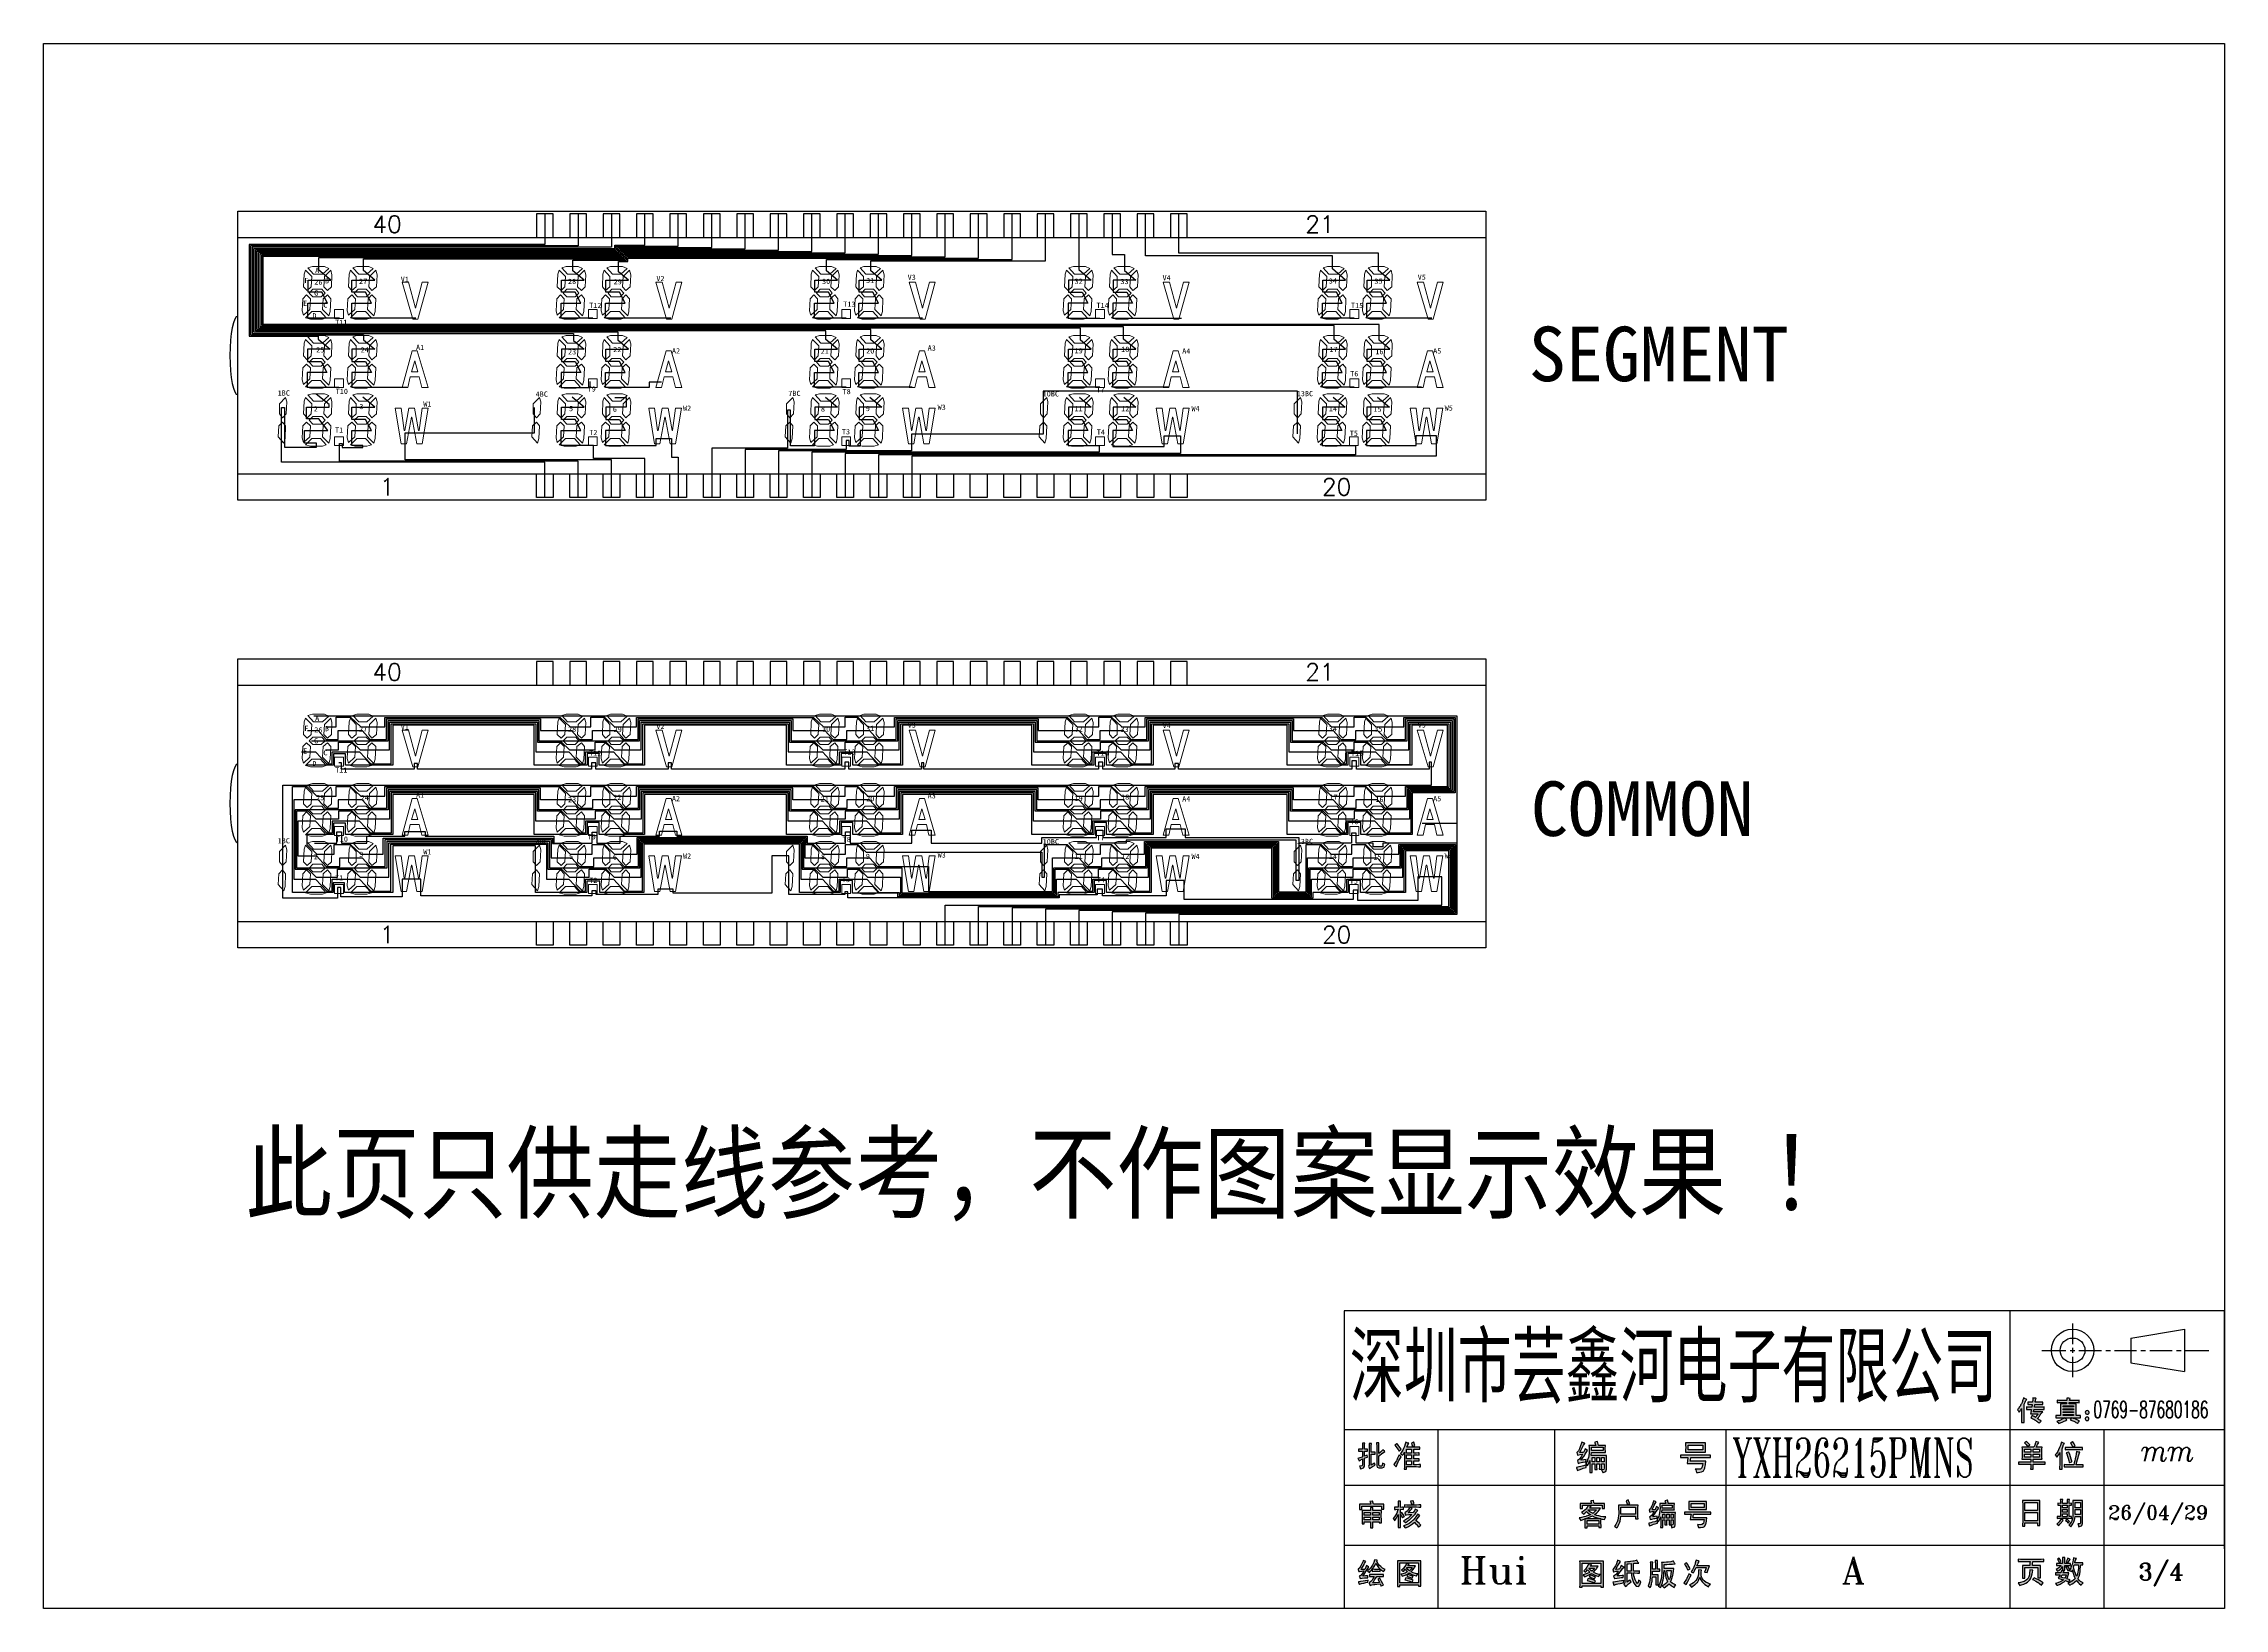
# Model space of a CAD drawing. Header units: millimetres. Extents: x 3718 to 70963, y 572 to 15149.
# Drawn here: x 4080.7 to 4246.7, y 574.5 to 693.6 of the extents above; entities that cross this region are included whole.
import ezdxf
from ezdxf.enums import TextEntityAlignment as Align

# ---------------------------------------------------------------- set-up
doc = ezdxf.new("R2010")
doc.units = ezdxf.units.MM
doc.header["$LTSCALE"] = 3
for name, color, linetype in [('COM', 1, 'Continuous'), ('DWG', 7, 'Continuous'), ('SEG', 3, 'Continuous'), ('TEXT', 40, 'Continuous')]:
    doc.layers.add(name, color=color, linetype=linetype)
doc.styles.add('romans', font='romans.shx')
doc.styles.add('th', font='SimSun.ttf')
doc.styles.add('外框字母3', font='romant.shx')
doc.styles.add('外框文字', font='NSimSun.ttf')
doc.styles.add('黑体', font='SIMHEI.TTF')

msp = doc.modelspace()

# ---------------------------------------------------------------- hatches: boundary and pattern name
at = {"linetype": 'ByBlock'}
h = msp.add_hatch(color=256, dxfattribs=at)
h.paths.add_polyline_path([(4231.072, 589.744), (4231.038, 589.695), (4231.006, 589.653), (4230.963, 589.599), (4231.016, 589.554), (4231.057, 589.508), (4231.103, 589.435), (4231.142, 589.49), (4231.173, 589.535), (4231.207, 589.586), (4231.243, 589.642), (4231.282, 589.702), (4231.283, 589.704), (4231.283, 588.984), (4231.283, 588.919), (4231.281, 588.851), (4231.278, 588.787), (4231.274, 588.728), (4231.265, 588.649), (4231.48, 588.649), (4231.476, 588.728), (4231.474, 588.788), (4231.472, 588.852), (4231.471, 588.92), (4231.471, 588.992), (4231.471, 590.016), (4231.483, 590.045), (4231.518, 590.128), (4231.55, 590.199), (4231.58, 590.259), (4231.607, 590.307), (4231.63, 590.343), (4231.668, 590.388), (4231.618, 590.412), (4231.554, 590.443), (4231.499, 590.471), (4231.428, 590.509), (4231.403, 590.42), (4231.383, 590.357), (4231.362, 590.295), (4231.34, 590.235), (4231.316, 590.176), (4231.29, 590.119), (4231.264, 590.064), (4231.236, 590.01), (4231.207, 589.958), (4231.186, 589.924), (4231.146, 589.858), (4231.108, 589.798)])
h.paths.add_polyline_path([(4232.063, 589.139), (4232.03, 589.084), (4231.987, 589.007), (4232.008, 588.996), (4232.045, 588.979), (4232.091, 588.956), (4232.146, 588.924), (4232.211, 588.885), (4232.286, 588.837), (4232.302, 588.827), (4232.363, 588.787), (4232.419, 588.747), (4232.471, 588.709), (4232.519, 588.671), (4232.563, 588.635), (4232.621, 588.583), (4232.666, 588.643), (4232.707, 588.692), (4232.763, 588.745), (4232.741, 588.762), (4232.679, 588.81), (4232.622, 588.852), (4232.569, 588.889), (4232.52, 588.921), (4232.497, 588.934), (4232.522, 588.968), (4232.561, 589.021), (4232.599, 589.074), (4232.636, 589.126), (4232.673, 589.177), (4232.707, 589.229), (4232.753, 589.292), (4232.796, 589.349), (4232.831, 589.394), (4232.888, 589.463), (4232.194, 589.463), (4232.197, 589.482), (4232.209, 589.552), (4232.22, 589.612), (4232.226, 589.645), (4232.73, 589.645), (4232.796, 589.644), (4232.864, 589.643), (4232.924, 589.641), (4233, 589.635), (4233, 589.826), (4232.934, 589.821), (4232.875, 589.818), (4232.808, 589.817), (4232.73, 589.816), (4232.258, 589.816), (4232.262, 589.846), (4232.271, 589.907), (4232.282, 589.972), (4232.291, 590.022), (4232.626, 590.022), (4232.689, 590.021), (4232.755, 590.019), (4232.816, 590.014), (4232.896, 590.003), (4232.896, 590.203), (4232.827, 590.198), (4232.765, 590.196), (4232.701, 590.194), (4232.634, 590.194), (4232.313, 590.194), (4232.319, 590.233), (4232.333, 590.315), (4232.346, 590.379), (4232.359, 590.424), (4232.384, 590.477), (4232.354, 590.483), (4232.287, 590.493), (4232.224, 590.504), (4232.139, 590.519), (4232.139, 590.493), (4232.138, 590.442), (4232.136, 590.385), (4232.131, 590.321), (4232.124, 590.251), (4232.118, 590.194), (4232, 590.194), (4231.964, 590.194), (4231.897, 590.195), (4231.835, 590.197), (4231.754, 590.203), (4231.754, 590.012), (4231.809, 590.017), (4231.867, 590.02), (4231.933, 590.022), (4232.008, 590.022), (4232.096, 590.022), (4232.091, 589.99), (4232.082, 589.927), (4232.071, 589.863), (4232.063, 589.816), (4231.888, 589.816), (4231.863, 589.816), (4231.799, 589.818), (4231.735, 589.82), (4231.65, 589.826), (4231.65, 589.635), (4231.687, 589.638), (4231.745, 589.642), (4231.809, 589.644), (4231.88, 589.645), (4232.031, 589.645), (4232.028, 589.629), (4232.016, 589.562), (4232.004, 589.498), (4231.991, 589.436), (4231.978, 589.376), (4231.957, 589.292), (4232.522, 589.292), (4232.509, 589.272), (4232.467, 589.208), (4232.428, 589.151), (4232.393, 589.101), (4232.363, 589.057), (4232.347, 589.036), (4232.319, 589.054), (4232.249, 589.095), (4232.191, 589.128), (4232.143, 589.154), (4232.088, 589.18)])
h.paths.add_polyline_path([(4236.228, 589.061), (4236.2, 589.048), (4236.15, 589.01), (4236.128, 588.958), (4236.128, 588.928), (4236.141, 588.868), (4236.177, 588.822), (4236.2, 588.807), (4236.257, 588.787), (4236.316, 588.797), (4236.337, 588.807), (4236.381, 588.849), (4236.405, 588.905), (4236.409, 588.928), (4236.396, 588.986), (4236.36, 589.035), (4236.345, 589.048), (4236.286, 589.068)])
h.paths.add_polyline_path([(4234.537, 588.981), (4234.485, 588.947), (4234.431, 588.916), (4234.375, 588.886), (4234.314, 588.859), (4234.297, 588.851), (4234.246, 588.827), (4234.191, 588.805), (4234.131, 588.782), (4234.066, 588.761), (4233.963, 588.729), (4234.012, 588.679), (4234.055, 588.633), (4234.108, 588.573), (4234.177, 588.599), (4234.235, 588.621), (4234.295, 588.645), (4234.357, 588.671), (4234.421, 588.7), (4234.474, 588.723), (4234.534, 588.75), (4234.592, 588.778), (4234.649, 588.807), (4234.731, 588.852), (4234.667, 588.903), (4234.617, 588.943), (4234.558, 588.994)])
h.paths.add_polyline_path([(4235.073, 588.963), (4235.035, 588.912), (4234.978, 588.836), (4235.055, 588.813), (4235.11, 588.793), (4235.174, 588.769), (4235.246, 588.739), (4235.251, 588.737), (4235.307, 588.711), (4235.363, 588.683), (4235.419, 588.653), (4235.475, 588.622), (4235.548, 588.578), (4235.586, 588.629), (4235.625, 588.677), (4235.697, 588.758), (4235.624, 588.794), (4235.564, 588.823), (4235.505, 588.85), (4235.448, 588.875), (4235.39, 588.9), (4235.359, 588.912), (4235.298, 588.935), (4235.238, 588.957), (4235.177, 588.978), (4235.101, 589.001)])
h.paths.add_polyline_path([(4233.893, 588.993), (4233.948, 588.996), (4234.005, 588.999), (4234.065, 589), (4234.131, 589.002), (4234.201, 589.003), (4234.275, 589.003), (4235.366, 589.003), (4235.437, 589.003), (4235.505, 589.002), (4235.57, 589), (4235.633, 588.999), (4235.693, 588.997), (4235.773, 588.993), (4235.773, 589.175), (4235.728, 589.172), (4235.668, 589.169), (4235.603, 589.167), (4235.534, 589.166), (4235.427, 589.166), (4235.427, 589.827), (4235.428, 589.865), (4235.429, 589.934), (4235.432, 589.996), (4235.437, 590.073), (4234.893, 590.073), (4234.904, 590.159), (4235.35, 590.159), (4235.371, 590.159), (4235.429, 590.158), (4235.492, 590.156), (4235.559, 590.154), (4235.652, 590.15), (4235.652, 590.331), (4235.602, 590.328), (4235.53, 590.326), (4235.464, 590.324), (4235.404, 590.322), (4235.35, 590.322), (4234.926, 590.322), (4234.929, 590.341), (4234.944, 590.404), (4234.971, 590.482), (4234.942, 590.482), (4234.886, 590.488), (4234.821, 590.493), (4234.727, 590.501), (4234.727, 590.429), (4234.724, 590.366), (4234.721, 590.322), (4234.252, 590.322), (4234.219, 590.322), (4234.163, 590.324), (4234.094, 590.326), (4233.989, 590.331), (4233.989, 590.15), (4234.069, 590.154), (4234.134, 590.157), (4234.197, 590.158), (4234.26, 590.159), (4234.7, 590.159), (4234.69, 590.073), (4234.237, 590.073), (4234.241, 589.993), (4234.244, 589.928), (4234.245, 589.865), (4234.246, 589.803), (4234.246, 589.166), (4234.155, 589.166), (4234.11, 589.166), (4234.047, 589.168), (4233.982, 589.17), (4233.893, 589.175)])
h.paths.add_polyline_path([(4235.225, 589.833), (4234.449, 589.833), (4234.449, 589.917), (4235.225, 589.917)], flags=16)
h.paths.add_polyline_path([(4234.449, 589.684), (4235.225, 589.684), (4235.225, 589.608), (4234.449, 589.608)], flags=16)
h.paths.add_polyline_path([(4234.449, 589.452), (4235.225, 589.452), (4235.225, 589.392), (4234.449, 589.392)], flags=16)
h.paths.add_polyline_path([(4234.449, 589.166), (4234.449, 589.242), (4235.225, 589.242), (4235.225, 589.166)], flags=16)
h.paths.add_polyline_path([(4236.224, 589.539), (4236.2, 589.53), (4236.151, 589.489), (4236.129, 589.436), (4236.128, 589.417), (4236.135, 589.356), (4236.168, 589.309), (4236.184, 589.297), (4236.236, 589.273), (4236.296, 589.275), (4236.337, 589.289), (4236.387, 589.323), (4236.413, 589.374), (4236.417, 589.41), (4236.405, 589.469), (4236.367, 589.515), (4236.345, 589.53), (4236.284, 589.546)])
h = msp.add_hatch(color=256, dxfattribs=at)
h.paths.add_polyline_path([(4184.476, 586.317), (4184.476, 586.615), (4184.848, 586.615), (4184.848, 586.317)], flags=16)
h.paths.add_polyline_path([(4184.848, 585.874), (4184.476, 585.874), (4184.476, 586.172), (4184.848, 586.172)], flags=16)
h.paths.add_polyline_path([(4184.848, 585.431), (4184.476, 585.431), (4184.476, 585.729), (4184.848, 585.729)], flags=16)
h.paths.add_polyline_path([(4183.859, 586.077), (4183.792, 585.916), (4183.726, 585.775), (4183.701, 585.733), (4183.61, 585.588), (4183.502, 585.448), (4183.552, 585.402), (4183.68, 585.269), (4183.701, 585.315), (4183.767, 585.464), (4183.846, 585.642), (4183.896, 585.742), (4183.974, 585.899), (4184.053, 586.04), (4184.02, 586.069), (4183.9, 586.193)])
h.paths.add_polyline_path([(4181.912, 585.468), (4181.787, 585.394), (4181.787, 586.234), (4181.928, 586.234), (4182.081, 586.226), (4182.081, 586.388), (4181.986, 586.379), (4181.787, 586.375), (4181.787, 586.864), (4181.787, 586.876), (4181.808, 587.05), (4181.622, 587.05), (4181.622, 587.038), (4181.63, 586.864), (4181.63, 585.423), (4181.576, 585.29), (4181.655, 585.137), (4181.717, 585.187), (4181.87, 585.29), (4181.941, 585.327), (4182.081, 585.402), (4182.036, 585.555)])
h.paths.add_polyline_path([(4180.86, 585.729), (4180.942, 585.783), (4181.116, 585.866), (4181.116, 585.394), (4181.079, 585.332), (4181.071, 585.332), (4180.897, 585.307), (4180.909, 585.282), (4180.967, 585.112), (4181.063, 585.137), (4181.203, 585.191), (4181.274, 585.323), (4181.274, 585.924), (4181.319, 585.944), (4181.489, 586.015), (4181.481, 586.164), (4181.41, 586.135), (4181.274, 586.077), (4181.274, 586.466), (4181.319, 586.466), (4181.497, 586.458), (4181.497, 586.615), (4181.439, 586.611), (4181.274, 586.607), (4181.278, 586.785), (4181.282, 586.967), (4181.295, 587.075), (4181.108, 587.075), (4181.112, 586.963), (4181.116, 586.794), (4181.116, 586.607), (4180.98, 586.607), (4180.827, 586.615), (4180.827, 586.458), (4180.926, 586.462), (4181.116, 586.466), (4181.116, 586.023), (4181.092, 586.015), (4180.905, 585.949), (4180.773, 585.907), (4180.789, 585.882)])
h.paths.add_polyline_path([(4182.62, 585.369), (4182.574, 585.307), (4182.433, 585.307), (4182.363, 585.394), (4182.363, 586.102), (4182.413, 586.139), (4182.587, 586.272), (4182.719, 586.371), (4182.815, 586.437), (4182.794, 586.454), (4182.665, 586.57), (4182.607, 586.504), (4182.483, 586.375), (4182.363, 586.28), (4182.363, 586.889), (4182.363, 586.914), (4182.371, 587.083), (4182.197, 587.083), (4182.197, 587.038), (4182.206, 586.864), (4182.206, 585.332), (4182.235, 585.24), (4182.371, 585.182), (4182.62, 585.182), (4182.736, 585.236), (4182.761, 585.278), (4182.815, 585.476), (4182.798, 585.476), (4182.636, 585.534)])
h.paths.add_polyline_path([(4183.726, 587.009), (4183.581, 586.918), (4183.602, 586.893), (4183.734, 586.723), (4183.83, 586.586), (4183.892, 586.475), (4183.917, 586.495), (4184.061, 586.607), (4183.995, 586.702), (4183.892, 586.847), (4183.85, 586.901), (4183.751, 587.021)])
h.paths.add_polyline_path([(4184.997, 587.137), (4184.84, 587.075), (4184.882, 586.967), (4184.927, 586.81), (4184.952, 586.823), (4185.113, 586.881), (4185.08, 586.976), (4185.014, 587.146)])
h.paths.add_polyline_path([(4184.306, 585.236), (4184.298, 585.095), (4184.476, 585.095), (4184.476, 585.282), (4185.176, 585.282), (4185.192, 585.282), (4185.374, 585.278), (4185.536, 585.269), (4185.536, 585.439), (4185.408, 585.435), (4185.234, 585.431), (4185.014, 585.431), (4185.014, 585.729), (4185.089, 585.729), (4185.275, 585.729), (4185.424, 585.721), (4185.424, 585.882), (4185.374, 585.878), (4185.213, 585.874), (4185.014, 585.874), (4185.014, 586.172), (4185.089, 586.172), (4185.271, 586.172), (4185.424, 586.164), (4185.424, 586.326), (4185.37, 586.321), (4185.209, 586.317), (4185.014, 586.317), (4185.014, 586.615), (4185.122, 586.615), (4185.138, 586.615), (4185.312, 586.615), (4185.482, 586.607), (4185.482, 586.765), (4185.47, 586.765), (4185.3, 586.76), (4185.122, 586.756), (4184.492, 586.756), (4184.571, 586.947), (4184.633, 587.059), (4184.567, 587.079), (4184.405, 587.137), (4184.368, 586.984), (4184.31, 586.818), (4184.235, 586.653), (4184.177, 586.541), (4184.086, 586.388), (4183.999, 586.28), (4184.037, 586.255), (4184.173, 586.156), (4184.227, 586.239), (4184.306, 586.388), (4184.306, 585.547), (4184.306, 585.414)])
h = msp.add_hatch(color=256, dxfattribs=at)
h.paths.add_polyline_path([(4206.103, 585.99), (4207.257, 585.99), (4207.387, 585.99), (4207.596, 585.983), (4207.596, 586.163), (4207.48, 586.156), (4207.257, 586.156), (4205.721, 586.156), (4205.541, 586.156), (4205.332, 586.163), (4205.332, 585.983), (4205.498, 585.99), (4205.721, 585.99), (4205.894, 585.99), (4205.887, 585.947), (4205.858, 585.723), (4205.822, 585.521), (4207.012, 585.521), (4206.99, 585.377), (4206.954, 585.197), (4206.831, 585.089), (4206.709, 585.089), (4206.449, 585.089), (4206.478, 585.038), (4206.543, 584.836), (4206.666, 584.844), (4206.911, 584.88), (4207.048, 584.93), (4207.077, 584.952), (4207.17, 585.154), (4207.177, 585.211), (4207.221, 585.42), (4207.221, 585.464), (4207.257, 585.687), (4206.067, 585.687), (4206.074, 585.781)])
h.paths.add_polyline_path([(4207.026, 586.92), (4207.026, 586.552), (4205.909, 586.552), (4205.909, 586.92)], flags=16)
h.paths.add_polyline_path([(4205.707, 587.086), (4205.714, 586.934), (4205.721, 586.718), (4205.714, 586.588), (4205.707, 586.386), (4207.228, 586.386), (4207.221, 586.523), (4207.221, 586.747), (4207.221, 586.87), (4207.228, 587.086)])
h.paths.add_polyline_path([(4198.797, 585.983), (4198.797, 585.644), (4198.602, 585.644), (4198.602, 585.983)], flags=16)
h.paths.add_polyline_path([(4199.424, 586.754), (4199.424, 586.509), (4198.545, 586.509), (4198.545, 586.754)], flags=16)
h.paths.add_polyline_path([(4199.511, 585.644), (4199.316, 585.644), (4199.316, 585.983), (4199.511, 585.983)], flags=16)
h.paths.add_polyline_path([(4199.158, 585.644), (4198.963, 585.644), (4198.963, 585.983), (4199.158, 585.983)], flags=16)
h.paths.add_polyline_path([(4198.797, 587.136), (4198.811, 587.107), (4198.869, 586.898), (4198.357, 586.898), (4198.365, 586.761), (4198.372, 586.531), (4198.365, 586.329), (4198.343, 586.112), (4198.314, 585.968), (4198.256, 585.788), (4198.235, 585.73), (4198.112, 585.543), (4198.127, 585.529), (4198.249, 585.348), (4198.256, 585.363), (4198.35, 585.55), (4198.429, 585.752), (4198.429, 585.211), (4198.429, 585.06), (4198.422, 584.844), (4198.602, 584.844), (4198.602, 585.5), (4198.797, 585.5), (4198.797, 585.24), (4198.79, 585.074), (4198.97, 585.074), (4198.963, 585.24), (4198.963, 585.5), (4199.158, 585.5), (4199.15, 585.298), (4199.143, 585.082), (4199.331, 585.082), (4199.323, 585.283), (4199.316, 585.5), (4199.511, 585.5), (4199.511, 585.161), (4199.482, 585.06), (4199.316, 585.038), (4199.331, 585.024), (4199.403, 584.829), (4199.432, 584.836), (4199.626, 584.908), (4199.684, 585.089), (4199.684, 585.788), (4199.691, 585.911), (4199.698, 586.12), (4198.523, 586.12), (4198.523, 586.149), (4198.545, 586.365), (4199.605, 586.365), (4199.605, 586.408), (4199.597, 586.632), (4199.597, 586.682), (4199.605, 586.898), (4199.085, 586.898), (4199.064, 586.985), (4199.013, 587.194), (4199.006, 587.194)])
h.paths.add_polyline_path([(4198.047, 587.05), (4198.004, 587.064), (4197.802, 587.143), (4197.781, 587.057), (4197.716, 586.855), (4197.636, 586.646), (4197.55, 586.473), (4197.434, 586.365), (4197.492, 586.163), (4197.694, 586.213), (4197.867, 586.228), (4197.752, 586.033), (4197.644, 585.875), (4197.629, 585.853), (4197.471, 585.738), (4197.478, 585.73), (4197.535, 585.521), (4197.658, 585.565), (4197.86, 585.615), (4197.903, 585.615), (4198.112, 585.644), (4198.134, 585.817), (4197.968, 585.795), (4197.744, 585.774), (4197.824, 585.882), (4197.954, 586.062), (4198.054, 586.228), (4198.134, 586.35), (4198.256, 586.502), (4198.235, 586.516), (4198.062, 586.646), (4198.033, 586.559), (4197.939, 586.365), (4197.665, 586.358), (4197.672, 586.372), (4197.766, 586.559), (4197.867, 586.769), (4197.946, 586.906)])
h.paths.add_polyline_path([(4197.939, 585.348), (4197.73, 585.298), (4197.586, 585.262), (4197.398, 585.226), (4197.413, 585.19), (4197.471, 584.981), (4197.607, 585.045), (4197.802, 585.125), (4197.925, 585.161), (4198.148, 585.226), (4198.148, 585.42), (4198.141, 585.42)])
h = msp.add_hatch(color=256, dxfattribs=at)
h.paths.add_polyline_path([(4231.978, 585.416), (4231.978, 585.217), (4231.969, 585.082), (4232.16, 585.082), (4232.16, 585.107), (4232.151, 585.26), (4232.151, 585.48), (4232.756, 585.48), (4232.917, 585.476), (4233.082, 585.467), (4233.082, 585.632), (4232.951, 585.624), (4232.756, 585.624), (4232.151, 585.624), (4232.151, 585.848), (4232.837, 585.848), (4232.832, 585.916), (4232.828, 586.076), (4232.828, 586.301), (4232.828, 586.444), (4232.832, 586.631), (4232.837, 586.762), (4232.384, 586.762), (4232.414, 586.812), (4232.494, 586.969), (4232.494, 586.973), (4232.591, 587.113), (4232.532, 587.134), (4232.367, 587.185), (4232.337, 587.083), (4232.278, 586.914), (4232.206, 586.762), (4231.309, 586.762), (4231.318, 586.664), (4231.326, 586.491), (4231.326, 586.292), (4231.326, 586.178), (4231.322, 585.992), (4231.309, 585.848), (4231.978, 585.848), (4231.978, 585.624), (4231.373, 585.624), (4231.208, 585.624), (4231.055, 585.632), (4231.055, 585.467), (4231.187, 585.476), (4231.39, 585.48), (4231.978, 585.48)])
h.paths.add_polyline_path([(4234.848, 586.381), (4234.683, 586.326), (4234.712, 586.258), (4234.776, 586.089), (4234.835, 585.928), (4234.877, 585.751), (4234.907, 585.594), (4234.932, 585.602), (4235.106, 585.657), (4235.093, 585.708), (4235.051, 585.852), (4235, 586.017), (4234.941, 586.195), (4234.869, 586.389)], flags=17)
h.paths.add_polyline_path([(4234.509, 585.26), (4234.607, 585.268), (4234.818, 585.268), (4235.736, 585.268), (4235.808, 585.268), (4235.973, 585.26), (4235.973, 585.433), (4235.935, 585.429), (4235.736, 585.425), (4235.432, 585.425), (4235.432, 585.429), (4235.487, 585.645), (4235.533, 585.831), (4235.575, 585.987), (4235.609, 586.11), (4235.656, 586.254), (4235.711, 586.381), (4235.647, 586.394), (4235.465, 586.436), (4235.44, 586.254), (4235.406, 586.059), (4235.368, 585.882), (4235.33, 585.717), (4235.292, 585.564), (4235.25, 585.425), (4234.797, 585.425), (4234.653, 585.425), (4234.509, 585.433)])
h.paths.add_polyline_path([(4233.93, 586.284), (4233.841, 586.174), (4233.862, 586.152), (4233.968, 586), (4233.993, 586.038), (4234.078, 586.174), (4234.184, 586.356), (4234.184, 585.514), (4234.184, 585.437), (4234.179, 585.247), (4234.167, 585.099), (4234.365, 585.099), (4234.361, 585.15), (4234.357, 585.315), (4234.357, 585.522), (4234.357, 586.635), (4234.408, 586.783), (4234.48, 586.961), (4234.535, 587.049), (4234.475, 587.071), (4234.31, 587.142), (4234.289, 587.066), (4234.239, 586.901), (4234.175, 586.736), (4234.103, 586.571), (4234.027, 586.436)])
h.paths.add_polyline_path([(4232.151, 586.618), (4232.655, 586.618), (4232.655, 586.381), (4232.151, 586.381)], flags=16)
h.paths.add_polyline_path([(4232.151, 586.237), (4232.655, 586.237), (4232.655, 585.992), (4232.151, 585.992)], flags=16)
h.paths.add_polyline_path([(4231.648, 587.185), (4231.5, 587.087), (4231.504, 587.083), (4231.622, 586.956), (4231.737, 586.817), (4231.754, 586.829), (4231.906, 586.922), (4231.897, 586.931), (4231.787, 587.058), (4231.665, 587.193)])
h.paths.add_polyline_path([(4231.978, 585.992), (4231.5, 585.992), (4231.5, 586.237), (4231.978, 586.237)], flags=16)
h.paths.add_polyline_path([(4231.978, 586.381), (4231.5, 586.381), (4231.5, 586.618), (4231.978, 586.618)], flags=16)
h.paths.add_polyline_path([(4235.859, 586.741), (4235.664, 586.736), (4234.852, 586.736), (4234.772, 586.736), (4234.59, 586.745), (4234.59, 586.571), (4234.679, 586.576), (4234.852, 586.58), (4235.656, 586.58), (4235.753, 586.58), (4235.91, 586.571), (4235.91, 586.745)])
h.paths.add_polyline_path([(4235.165, 587.164), (4235.004, 587.087), (4235.009, 587.083), (4235.106, 586.906), (4235.169, 586.77), (4235.203, 586.796), (4235.36, 586.859), (4235.355, 586.867), (4235.284, 587.007), (4235.186, 587.176)])
h = msp.add_hatch(color=256, dxfattribs=at)
h.paths.add_polyline_path([(4181.738, 581.589), (4181.257, 581.589), (4181.257, 581.8), (4181.738, 581.8)], flags=16)
h.paths.add_polyline_path([(4181.738, 581.224), (4181.257, 581.224), (4181.257, 581.439), (4181.738, 581.439)], flags=16)
h.paths.add_polyline_path([(4181.738, 580.955), (4181.734, 580.777), (4181.73, 580.624), (4181.916, 580.624), (4181.912, 580.715), (4181.908, 580.884), (4181.904, 581.075), (4182.384, 581.075), (4182.384, 580.996), (4182.558, 580.996), (4182.554, 581.096), (4182.554, 581.265), (4182.55, 581.473), (4182.55, 581.634), (4182.554, 581.812), (4182.558, 581.953), (4181.904, 581.953), (4181.908, 582.011), (4181.916, 582.181), (4181.73, 582.181), (4181.734, 582.123), (4181.738, 581.953), (4181.084, 581.953), (4181.088, 581.829), (4181.092, 581.659), (4181.092, 581.448), (4181.092, 581.444), (4181.092, 581.236), (4181.088, 581.067), (4181.084, 580.926), (4181.257, 580.926), (4181.257, 581.075), (4181.738, 581.075)])
h.paths.add_polyline_path([(4181.904, 581.439), (4182.384, 581.439), (4182.384, 581.224), (4181.904, 581.224)], flags=16)
h.paths.add_polyline_path([(4181.904, 581.8), (4182.384, 581.8), (4182.384, 581.589), (4181.904, 581.589)], flags=16)
h.paths.add_polyline_path([(4183.834, 581.013), (4183.838, 580.988), (4183.838, 580.818), (4183.825, 580.64), (4184.012, 580.64), (4184.012, 580.669), (4184.003, 580.843), (4184.003, 581.013), (4184.003, 581.667), (4184.07, 581.555), (4184.161, 581.394), (4184.169, 581.398), (4184.314, 581.493), (4184.302, 581.51), (4184.21, 581.646), (4184.111, 581.8), (4184.003, 581.721), (4184.003, 582.032), (4184.074, 582.032), (4184.252, 582.023), (4184.252, 582.201), (4184.173, 582.193), (4184.003, 582.181), (4184.003, 582.384), (4184.003, 582.5), (4184.012, 582.661), (4183.825, 582.661), (4183.834, 582.566), (4183.834, 582.384), (4183.834, 582.189), (4183.722, 582.193), (4183.544, 582.201), (4183.544, 582.023), (4183.66, 582.028), (4183.825, 582.032), (4183.792, 581.912), (4183.73, 581.75), (4183.66, 581.605), (4183.556, 581.452), (4183.457, 581.332), (4183.469, 581.315), (4183.568, 581.166), (4183.581, 581.178), (4183.684, 581.336), (4183.767, 581.485), (4183.834, 581.626)])
h.paths.add_polyline_path([(4185.403, 582.363), (4185.225, 582.359), (4184.562, 582.359), (4184.492, 582.359), (4184.322, 582.375), (4184.322, 582.201), (4184.48, 582.21), (4185.225, 582.21), (4185.395, 582.206), (4185.561, 582.201), (4185.561, 582.375)])
h.paths.add_polyline_path([(4184.844, 581.601), (4184.724, 581.481), (4184.587, 581.369), (4184.533, 581.328), (4184.384, 581.236), (4184.235, 581.166), (4184.26, 581.141), (4184.384, 581.021), (4184.405, 581.034), (4184.546, 581.133), (4184.683, 581.236), (4184.724, 581.265), (4184.848, 581.377), (4184.977, 581.51), (4184.997, 581.535), (4185.117, 581.675), (4185.204, 581.8), (4185.225, 581.829), (4185.329, 581.953), (4185.126, 582.04), (4185.076, 581.928), (4184.985, 581.783), (4184.596, 581.775), (4184.662, 581.841), (4184.774, 581.961), (4184.782, 581.97), (4184.906, 582.086), (4184.72, 582.189), (4184.699, 582.152), (4184.604, 581.994), (4184.509, 581.883), (4184.48, 581.854), (4184.347, 581.775), (4184.401, 581.597), (4184.463, 581.609), (4184.633, 581.634), (4184.699, 581.638), (4184.877, 581.642)])
h.paths.add_polyline_path([(4184.658, 580.959), (4184.558, 580.905), (4184.401, 580.835), (4184.235, 580.777), (4184.264, 580.748), (4184.368, 580.615), (4184.459, 580.657), (4184.612, 580.731), (4184.691, 580.777), (4184.836, 580.872), (4184.927, 580.938), (4185.064, 581.058), (4185.159, 580.963), (4185.267, 580.847), (4185.291, 580.814), (4185.391, 580.677), (4185.428, 580.715), (4185.561, 580.818), (4185.461, 580.926), (4185.445, 580.942), (4185.333, 581.05), (4185.188, 581.183), (4185.283, 581.303), (4185.374, 581.431), (4185.378, 581.435), (4185.49, 581.564), (4185.44, 581.584), (4185.296, 581.667), (4185.275, 581.622), (4185.188, 581.464), (4185.101, 581.352), (4184.977, 581.216), (4184.931, 581.174), (4184.803, 581.063)])
h.paths.add_polyline_path([(4184.952, 582.682), (4184.774, 582.649), (4184.794, 582.583), (4184.852, 582.413), (4184.865, 582.417), (4185.039, 582.467), (4185.018, 582.529), (4184.968, 582.686)])
h.paths.add_polyline_path([(4180.889, 582.226), (4180.889, 582.185), (4180.881, 582.015), (4181.063, 582.015), (4181.063, 582.28), (4182.57, 582.28), (4182.57, 582.048), (4182.753, 582.048), (4182.753, 582.065), (4182.744, 582.235), (4182.744, 582.255), (4182.753, 582.429), (4181.957, 582.429), (4181.937, 582.491), (4181.879, 582.678), (4181.85, 582.665), (4181.684, 582.616), (4181.692, 582.599), (4181.754, 582.429), (4180.881, 582.429), (4180.881, 582.396)])
h = msp.add_hatch(color=256, dxfattribs=at)
h.paths.add_polyline_path([(4206.645, 580.806), (4206.7, 580.641), (4206.852, 580.654), (4207.038, 580.683), (4207.144, 580.722), (4207.178, 580.755), (4207.254, 580.92), (4207.267, 580.988), (4207.296, 581.153), (4207.305, 581.208), (4207.335, 581.39), (4206.277, 581.39), (4206.29, 581.496), (4206.311, 581.661), (4207.335, 581.661), (4207.461, 581.661), (4207.631, 581.652), (4207.631, 581.813), (4207.516, 581.809), (4207.335, 581.805), (4205.968, 581.805), (4205.799, 581.809), (4205.625, 581.813), (4205.625, 581.652), (4205.79, 581.661), (4205.968, 581.661), (4206.125, 581.661), (4206.116, 581.589), (4206.091, 581.411), (4206.061, 581.246), (4207.119, 581.246), (4207.093, 581.098), (4207.064, 580.954), (4206.954, 580.865), (4206.835, 580.861), (4206.62, 580.865)])
h.paths.add_polyline_path([(4203.532, 581.145), (4203.367, 581.09), (4203.193, 581.047), (4203.054, 581.009), (4202.905, 580.984), (4202.918, 580.937), (4202.969, 580.768), (4203.104, 580.832), (4203.257, 580.891), (4203.384, 580.933), (4203.565, 580.984), (4203.565, 581.153)])
h.paths.add_polyline_path([(4204.602, 581.652), (4204.775, 581.652), (4204.775, 581.352), (4204.602, 581.352)], flags=16)
h.paths.add_polyline_path([(4204.289, 581.652), (4204.458, 581.652), (4204.458, 581.352), (4204.289, 581.352)], flags=16)
h.paths.add_polyline_path([(4204.141, 581.352), (4203.972, 581.352), (4203.972, 581.652), (4204.141, 581.652)], flags=16)
h.paths.add_polyline_path([(4204.141, 581.191), (4204.141, 580.984), (4204.132, 580.848), (4204.297, 580.848), (4204.293, 580.865), (4204.289, 581.009), (4204.289, 581.229), (4204.458, 581.229), (4204.458, 581.208), (4204.458, 581.03), (4204.45, 580.857), (4204.61, 580.857), (4204.61, 580.874), (4204.606, 581.047), (4204.602, 581.229), (4204.775, 581.229), (4204.775, 580.929), (4204.746, 580.84), (4204.602, 580.819), (4204.619, 580.793), (4204.674, 580.633), (4204.72, 580.641), (4204.873, 580.705), (4204.881, 580.709), (4204.928, 580.865), (4204.928, 581.479), (4204.928, 581.606), (4204.936, 581.779), (4203.9, 581.779), (4203.9, 581.813), (4203.917, 581.995), (4204.856, 581.995), (4204.852, 582.046), (4204.847, 582.232), (4204.847, 582.291), (4204.856, 582.465), (4204.395, 582.465), (4204.373, 582.553), (4204.331, 582.727), (4204.314, 582.723), (4204.141, 582.672), (4204.158, 582.634), (4204.204, 582.465), (4203.756, 582.465), (4203.76, 582.325), (4203.764, 582.139), (4203.764, 582.122), (4203.756, 581.944), (4203.735, 581.771), (4203.709, 581.627), (4203.663, 581.479), (4203.633, 581.415), (4203.536, 581.263), (4203.553, 581.242), (4203.654, 581.09), (4203.675, 581.128), (4203.756, 581.284), (4203.815, 581.453), (4203.815, 580.975), (4203.815, 580.823), (4203.807, 580.65), (4203.972, 580.65), (4203.972, 581.229), (4204.141, 581.229)])
h.paths.add_polyline_path([(4203.392, 581.491), (4203.21, 581.47), (4203.299, 581.593), (4203.4, 581.741), (4203.481, 581.868), (4203.561, 581.991), (4203.663, 582.113), (4203.629, 582.135), (4203.494, 582.24), (4203.455, 582.151), (4203.384, 581.995), (4203.138, 581.986), (4203.159, 582.025), (4203.235, 582.177), (4203.32, 582.346), (4203.392, 582.486), (4203.472, 582.6), (4203.422, 582.617), (4203.257, 582.685), (4203.231, 582.575), (4203.18, 582.41), (4203.113, 582.24), (4203.028, 582.08), (4202.931, 581.995), (4202.935, 581.986), (4202.986, 581.813), (4202.999, 581.817), (4203.168, 581.86), (4203.32, 581.868), (4203.312, 581.855), (4203.21, 581.686), (4203.121, 581.563), (4203.096, 581.525), (4202.969, 581.436), (4202.977, 581.415), (4203.024, 581.246), (4203.147, 581.288), (4203.312, 581.326), (4203.367, 581.335), (4203.536, 581.352), (4203.557, 581.508)])
h.paths.add_polyline_path([(4204.695, 582.122), (4203.917, 582.122), (4203.917, 582.338), (4204.695, 582.338)], flags=16)
h.paths.add_polyline_path([(4206.141, 582.486), (4207.127, 582.486), (4207.127, 582.16), (4206.141, 582.16)], flags=16)
h.paths.add_polyline_path([(4205.968, 582.304), (4205.968, 582.177), (4205.96, 582.012), (4207.305, 582.012), (4207.301, 582.147), (4207.296, 582.329), (4207.301, 582.46), (4207.305, 582.63), (4205.96, 582.63), (4205.968, 582.486)])
h.paths.add_polyline_path([(4201.336, 582.752), (4201.176, 582.685), (4201.239, 582.524), (4201.286, 582.401), (4201.29, 582.405), (4201.459, 582.465), (4201.425, 582.553), (4201.349, 582.756)])
h.paths.add_polyline_path([(4200.786, 582.185), (4201.907, 582.185), (4201.907, 581.661), (4200.786, 581.661)], flags=16)
h.paths.add_polyline_path([(4199.099, 580.65), (4199.276, 580.65), (4199.272, 580.802), (4199.268, 580.967), (4199.268, 581.119), (4199.268, 581.123), (4199.276, 581.301), (4199.357, 581.28), (4199.539, 581.246), (4199.551, 581.297), (4199.64, 581.453), (4199.628, 581.453), (4199.424, 581.47), (4199.251, 581.496), (4199.107, 581.525), (4198.925, 581.572), (4198.781, 581.627), (4198.798, 581.64), (4198.946, 581.771), (4199.052, 581.876), (4199.12, 581.965), (4199.234, 582.113), (4198.401, 582.113), (4198.519, 582.24), (4198.464, 582.257), (4198.303, 582.329), (4198.299, 582.321), (4198.219, 582.173), (4198.104, 582.033), (4198.075, 581.999), (4197.944, 581.885), (4197.796, 581.788), (4197.808, 581.779), (4197.939, 581.669), (4198.041, 581.75), (4198.159, 581.855), (4198.214, 581.813), (4198.371, 581.699), (4198.481, 581.627), (4198.473, 581.623), (4198.329, 581.563), (4198.138, 581.5), (4198.117, 581.491), (4197.965, 581.449), (4197.791, 581.415), (4197.597, 581.39), (4197.639, 581.335), (4197.724, 581.191), (4197.91, 581.255), (4198.033, 581.301), (4198.143, 581.339), (4198.312, 581.398), (4198.451, 581.453), (4198.616, 581.525), (4198.697, 581.487), (4198.862, 581.415), (4198.913, 581.398), (4199.065, 581.352), (4199.268, 581.301), (4198.033, 581.301), (4198.041, 581.145), (4198.041, 580.946), (4198.037, 580.815), (4198.033, 580.62), (4198.21, 580.62), (4198.21, 580.777), (4199.099, 580.777)])
h.paths.add_polyline_path([(4198.21, 581.174), (4199.099, 581.174), (4199.099, 580.903), (4198.21, 580.903)], flags=16)
h.paths.add_polyline_path([(4198.561, 581.758), (4198.422, 581.851), (4198.274, 581.965), (4198.291, 581.986), (4198.925, 581.986), (4198.904, 581.957), (4198.786, 581.834), (4198.646, 581.716)], flags=16)
h.paths.add_polyline_path([(4197.686, 582.257), (4197.677, 582.096), (4197.859, 582.096), (4197.859, 582.359), (4199.369, 582.359), (4199.369, 582.105), (4199.547, 582.105), (4199.547, 582.13), (4199.539, 582.304), (4199.539, 582.308), (4199.547, 582.486), (4198.743, 582.486), (4198.735, 582.524), (4198.688, 582.718), (4198.676, 582.714), (4198.502, 582.685), (4198.506, 582.659), (4198.553, 582.486), (4197.677, 582.486), (4197.681, 582.422)])
h.paths.add_polyline_path([(4200.579, 581.373), (4200.545, 581.216), (4200.49, 581.047), (4200.482, 581.022), (4200.401, 580.87), (4200.291, 580.73), (4200.325, 580.713), (4200.482, 580.633), (4200.516, 580.683), (4200.609, 580.832), (4200.638, 580.891), (4200.706, 581.064), (4200.727, 581.136), (4200.757, 581.297), (4200.786, 581.508), (4201.907, 581.508), (4201.907, 581.31), (4202.089, 581.31), (4202.085, 581.466), (4202.081, 581.64), (4202.081, 581.834), (4202.081, 582.003), (4202.085, 582.181), (4202.089, 582.338), (4200.609, 582.338), (4200.609, 582.24), (4200.613, 582.037), (4200.617, 581.868), (4200.617, 581.733), (4200.617, 581.72), (4200.604, 581.538)])
h = msp.add_hatch(color=256, dxfattribs=at)
h.paths.add_polyline_path([(4231.539, 582.556), (4232.499, 582.556), (4232.499, 581.938), (4231.539, 581.938)], flags=16)
h.paths.add_polyline_path([(4232.499, 581.164), (4231.539, 581.164), (4231.539, 581.786), (4232.499, 581.786)], flags=16)
h.paths.add_polyline_path([(4232.499, 580.792), (4232.677, 580.792), (4232.677, 580.86), (4232.672, 581.029), (4232.672, 581.198), (4232.668, 581.376), (4232.668, 581.562), (4232.668, 581.752), (4232.668, 581.833), (4232.668, 582.019), (4232.672, 582.201), (4232.672, 582.378), (4232.677, 582.548), (4232.677, 582.708), (4231.357, 582.708), (4231.361, 582.594), (4231.365, 582.429), (4231.365, 582.256), (4231.365, 582.078), (4231.369, 581.892), (4231.369, 581.706), (4231.369, 581.617), (4231.365, 581.426), (4231.365, 581.24), (4231.365, 581.067), (4231.361, 580.902), (4231.357, 580.745), (4231.539, 580.745), (4231.539, 581.008), (4232.499, 581.008)])
h.paths.add_polyline_path([(4234.246, 581.232), (4234.144, 581.08), (4234.093, 581.016), (4233.975, 580.902), (4233.979, 580.898), (4234.127, 580.8), (4234.195, 580.889), (4234.309, 581.037), (4234.339, 581.08), (4234.453, 581.19), (4234.284, 581.3)])
h.paths.add_polyline_path([(4234.618, 581.19), (4234.707, 581.118), (4234.834, 580.974), (4234.939, 581.109), (4234.855, 581.181), (4234.715, 581.316)])
h.paths.add_polyline_path([(4234.753, 581.824), (4234.398, 581.824), (4234.398, 582.015), (4234.753, 582.015)], flags=16)
h.paths.add_polyline_path([(4234.753, 582.15), (4234.398, 582.15), (4234.398, 582.349), (4234.753, 582.349)], flags=16)
h.paths.add_polyline_path([(4235.358, 582.556), (4235.756, 582.556), (4235.756, 582.15), (4235.358, 582.15)], flags=16)
h.paths.add_polyline_path([(4235.358, 582.015), (4235.756, 582.015), (4235.756, 581.634), (4235.358, 581.634)], flags=16)
h.paths.add_polyline_path([(4235.185, 581.494), (4235.151, 581.325), (4235.096, 581.156), (4235.075, 581.113), (4234.99, 580.965), (4234.868, 580.83), (4234.897, 580.817), (4235.033, 580.711), (4235.083, 580.779), (4235.181, 580.927), (4235.257, 581.08), (4235.282, 581.151), (4235.324, 581.321), (4235.35, 581.498), (4235.756, 581.498), (4235.756, 580.991), (4235.739, 580.936), (4235.566, 580.919), (4235.591, 580.872), (4235.638, 580.711), (4235.688, 580.72), (4235.845, 580.775), (4235.862, 580.788), (4235.917, 580.944), (4235.917, 582.273), (4235.917, 582.349), (4235.921, 582.531), (4235.925, 582.691), (4235.185, 582.691), (4235.189, 582.615), (4235.193, 582.459), (4235.193, 582.273), (4235.193, 582.065), (4235.193, 582.01), (4235.193, 581.799), (4235.189, 581.625), (4235.185, 581.498)])
h.paths.add_polyline_path([(4234.914, 581.49), (4234.914, 582.349), (4235.088, 582.336), (4235.088, 582.493), (4234.914, 582.484), (4234.914, 582.624), (4234.931, 582.78), (4234.741, 582.78), (4234.749, 582.67), (4234.753, 582.484), (4234.398, 582.484), (4234.402, 582.624), (4234.419, 582.78), (4234.229, 582.78), (4234.233, 582.67), (4234.237, 582.484), (4234.224, 582.484), (4234.047, 582.493), (4234.047, 582.336), (4234.064, 582.34), (4234.237, 582.349), (4234.237, 581.49), (4234.174, 581.49), (4233.992, 581.498), (4233.992, 581.342), (4234.085, 581.35), (4234.254, 581.355), (4234.834, 581.355), (4234.906, 581.35), (4235.088, 581.342), (4235.088, 581.498)])
h.paths.add_polyline_path([(4234.398, 581.49), (4234.398, 581.689), (4234.753, 581.689), (4234.753, 581.49)], flags=17)
h = msp.add_hatch(color=256, dxfattribs=at)
h.paths.add_polyline_path([(4181.883, 577.775), (4181.829, 577.692), (4181.725, 577.552), (4181.638, 577.456), (4181.502, 577.34), (4181.514, 577.332), (4181.647, 577.216), (4181.705, 577.286), (4181.821, 577.423), (4181.92, 577.543), (4181.966, 577.61), (4182.048, 577.75), (4182.131, 577.924), (4182.148, 577.891), (4182.239, 577.75), (4182.342, 577.605), (4182.429, 577.506), (4182.558, 577.398), (4182.723, 577.286), (4182.744, 577.32), (4182.848, 577.456), (4182.798, 577.477), (4182.649, 577.564), (4182.512, 577.667), (4182.417, 577.754), (4182.318, 577.887), (4182.218, 578.057), (4182.255, 578.135), (4182.21, 578.148), (4182.052, 578.198), (4182.04, 578.16), (4181.99, 577.995), (4181.961, 577.928)])
h.paths.add_polyline_path([(4183.786, 576.164), (4183.972, 576.164), (4183.972, 576.28), (4185.381, 576.28), (4185.381, 576.181), (4185.563, 576.181), (4185.563, 576.185), (4185.559, 576.355), (4185.559, 576.529), (4185.555, 576.702), (4185.555, 577.614), (4185.555, 577.771), (4185.559, 577.945), (4185.563, 578.111), (4183.786, 578.111), (4183.79, 577.962), (4183.794, 577.792), (4183.794, 577.614), (4183.794, 576.711), (4183.794, 576.682), (4183.794, 576.504), (4183.79, 576.334)])
h.paths.add_polyline_path([(4182.467, 576.346), (4182.537, 576.189), (4182.549, 576.197), (4182.707, 576.268), (4182.657, 576.363), (4182.562, 576.545), (4182.487, 576.69), (4182.434, 576.802), (4182.289, 576.719), (4182.351, 576.591), (4182.413, 576.462), (4182.384, 576.462), (4182.168, 576.442), (4181.999, 576.433), (4181.874, 576.429), (4181.945, 576.52), (4182.044, 576.669), (4182.11, 576.777), (4182.202, 576.926), (4182.483, 576.926), (4182.541, 576.926), (4182.715, 576.914), (4182.715, 577.075), (4182.649, 577.071), (4182.483, 577.067), (4181.874, 577.067), (4181.812, 577.067), (4181.647, 577.075), (4181.647, 576.914), (4181.7, 576.918), (4181.874, 576.926), (4182.007, 576.926), (4181.941, 576.798), (4181.85, 576.64), (4181.758, 576.529), (4181.626, 576.437), (4181.638, 576.408), (4181.696, 576.243), (4181.825, 576.272), (4181.974, 576.305), (4182.057, 576.313), (4182.222, 576.33), (4182.467, 576.35)])
h.paths.add_polyline_path([(4182.434, 577.46), (4182.255, 577.456), (4182.036, 577.456), (4181.866, 577.465), (4181.866, 577.303), (4182.036, 577.315), (4182.255, 577.315), (4182.313, 577.311), (4182.475, 577.303), (4182.475, 577.465)], flags=17)
h.paths.add_polyline_path([(4183.972, 577.949), (4185.381, 577.949), (4185.381, 576.437), (4183.972, 576.437)], flags=16)
h.paths.add_polyline_path([(4184.73, 577.158), (4184.879, 577.079), (4185.037, 577.013), (4185.211, 576.959), (4185.219, 576.976), (4185.318, 577.121), (4185.302, 577.121), (4185.149, 577.146), (4184.983, 577.199), (4184.813, 577.278), (4184.821, 577.286), (4184.958, 577.427), (4185.041, 577.543), (4185.074, 577.593), (4185.165, 577.738), (4184.581, 577.738), (4184.681, 577.846), (4184.639, 577.858), (4184.478, 577.916), (4184.436, 577.829), (4184.337, 577.667), (4184.324, 577.651), (4184.217, 577.51), (4184.097, 577.394), (4184.237, 577.295), (4184.271, 577.332), (4184.378, 577.465), (4184.424, 577.407), (4184.556, 577.278), (4184.523, 577.262), (4184.358, 577.183), (4184.196, 577.125), (4184.043, 577.092), (4184.051, 577.088), (4184.15, 576.951), (4184.217, 576.972), (4184.374, 577.03), (4184.532, 577.104), (4184.681, 577.191)], flags=0)
h.paths.add_polyline_path([(4184.602, 577.431), (4184.478, 577.572), (4184.494, 577.597), (4184.9, 577.597), (4184.821, 577.481), (4184.697, 577.357)], flags=0)
h.paths.add_polyline_path([(4184.494, 576.943), (4184.54, 576.926), (4184.685, 576.872), (4184.892, 576.781), (4184.971, 576.934), (4184.921, 576.951), (4184.776, 577.005), (4184.573, 577.084)], flags=0)
h.paths.add_polyline_path([(4184.345, 576.669), (4184.387, 576.657), (4184.527, 576.616), (4184.697, 576.558), (4184.892, 576.483), (4184.979, 576.632), (4184.925, 576.653), (4184.784, 576.702), (4184.614, 576.76), (4184.416, 576.818)], flags=0)
h.paths.add_polyline_path([(4181.493, 576.98), (4181.336, 576.959), (4181.141, 576.934), (4181.22, 577.042), (4181.307, 577.183), (4181.377, 577.295), (4181.469, 577.456), (4181.514, 577.527), (4181.601, 577.651), (4181.564, 577.663), (4181.415, 577.746), (4181.373, 577.626), (4181.299, 577.456), (4181.017, 577.456), (4181.079, 577.552), (4181.17, 577.705), (4181.237, 577.837), (4181.282, 577.933), (4181.369, 578.065), (4181.328, 578.078), (4181.166, 578.144), (4181.137, 578.044), (4181.075, 577.883), (4181, 577.73), (4180.893, 577.564), (4180.785, 577.473), (4180.789, 577.46), (4180.839, 577.295), (4180.889, 577.307), (4181.063, 577.332), (4181.228, 577.34), (4181.162, 577.228), (4181.071, 577.092), (4181.013, 577.03), (4180.876, 576.934), (4180.885, 576.918), (4180.938, 576.756), (4181.083, 576.781), (4181.266, 576.81), (4181.369, 576.818), (4181.522, 576.827), (4181.531, 576.984)])
h.paths.add_polyline_path([(4181.51, 576.624), (4181.344, 576.595), (4181.328, 576.595), (4181.158, 576.57), (4180.992, 576.545), (4180.976, 576.541), (4180.806, 576.516), (4180.814, 576.487), (4180.876, 576.321), (4180.889, 576.326), (4181.05, 576.375), (4181.22, 576.421), (4181.373, 576.45), (4181.531, 576.483), (4181.547, 576.632)])
h = msp.add_hatch(color=256, dxfattribs=at)
h.paths.add_polyline_path([(4206.574, 576.723), (4206.493, 576.609), (4206.366, 576.478), (4206.32, 576.435), (4206.176, 576.346), (4206.007, 576.27), (4206.045, 576.241), (4206.159, 576.105), (4206.261, 576.177), (4206.392, 576.279), (4206.443, 576.317), (4206.574, 576.431), (4206.608, 576.469), (4206.701, 576.621), (4206.726, 576.685), (4206.79, 576.858), (4206.853, 576.693), (4206.866, 576.664), (4206.963, 576.511), (4207.01, 576.456), (4207.145, 576.334), (4207.162, 576.317), (4207.293, 576.224), (4207.458, 576.126), (4207.513, 576.253), (4207.593, 576.334), (4207.538, 576.351), (4207.369, 576.423), (4207.276, 576.469), (4207.132, 576.575), (4207.048, 576.668), (4206.955, 576.82), (4206.895, 576.964), (4206.883, 577.138), (4206.883, 577.243), (4206.908, 577.4), (4206.866, 577.404), (4206.692, 577.425), (4206.696, 577.341), (4206.701, 577.184), (4206.696, 577.154), (4206.675, 576.973), (4206.65, 576.884)])
h.paths.add_polyline_path([(4205.948, 577.099), (4205.884, 576.943), (4205.808, 576.774), (4205.774, 576.714), (4205.677, 576.562), (4205.571, 576.431), (4205.609, 576.406), (4205.753, 576.304), (4205.817, 576.435), (4205.897, 576.592), (4205.977, 576.74), (4206.058, 576.892), (4206.13, 577.019), (4206.104, 577.036), (4205.96, 577.129)])
h.paths.add_polyline_path([(4205.77, 577.958), (4205.618, 577.878), (4205.681, 577.785), (4205.77, 577.632), (4205.804, 577.556), (4205.88, 577.4), (4205.901, 577.417), (4206.058, 577.497), (4206.003, 577.599), (4205.914, 577.751), (4205.872, 577.823), (4205.787, 577.967)])
h.paths.add_polyline_path([(4204.404, 576.769), (4204.349, 576.939), (4204.332, 576.998), (4204.302, 577.159), (4204.277, 577.37), (4204.62, 577.37), (4204.615, 577.328), (4204.586, 577.099), (4204.548, 576.913), (4204.501, 576.769), (4204.45, 576.668)], flags=16)
h.paths.add_polyline_path([(4206.257, 577.472), (4206.231, 577.425), (4206.13, 577.281), (4206.142, 577.277), (4206.295, 577.193), (4206.328, 577.252), (4206.413, 577.408), (4206.421, 577.434), (4206.502, 577.59), (4207.272, 577.59), (4207.268, 577.586), (4207.217, 577.417), (4207.153, 577.256), (4207.179, 577.248), (4207.352, 577.209), (4207.403, 577.379), (4207.45, 577.535), (4207.466, 577.573), (4207.521, 577.734), (4206.565, 577.734), (4206.582, 577.772), (4206.654, 577.933), (4206.747, 578.068), (4206.667, 578.098), (4206.51, 578.157), (4206.498, 578.102), (4206.447, 577.933), (4206.426, 577.865), (4206.366, 577.696), (4206.333, 577.628)])
h.paths.add_polyline_path([(4204.48, 576.334), (4204.611, 576.224), (4204.662, 576.186), (4204.827, 576.088), (4204.865, 576.143), (4204.971, 576.279), (4204.878, 576.304), (4204.73, 576.376), (4204.696, 576.397), (4204.556, 576.503), (4204.611, 576.604), (4204.67, 576.769), (4204.721, 576.947), (4204.73, 576.989), (4204.759, 577.154), (4204.785, 577.328), (4204.81, 577.518), (4204.07, 577.518), (4204.07, 577.823), (4204.112, 577.827), (4204.285, 577.836), (4204.467, 577.852), (4204.552, 577.857), (4204.725, 577.865), (4204.912, 577.869), (4204.861, 577.937), (4204.785, 578.094), (4204.742, 578.085), (4204.573, 578.043), (4204.395, 578.013), (4204.256, 577.996), (4204.082, 577.984), (4203.888, 577.979), (4203.896, 577.878), (4203.905, 577.704), (4203.905, 577.51), (4203.9, 577.332), (4203.892, 577.154), (4203.879, 576.994), (4203.871, 576.909), (4203.845, 576.736), (4203.807, 576.566), (4203.782, 576.49), (4203.714, 576.334), (4203.617, 576.177), (4203.647, 576.169), (4203.799, 576.071), (4203.812, 576.097), (4203.879, 576.258), (4203.939, 576.423), (4203.989, 576.596), (4204.002, 576.651), (4204.023, 576.799), (4204.044, 576.968), (4204.057, 577.159), (4204.07, 577.37), (4204.116, 577.37), (4204.116, 577.366), (4204.142, 577.167), (4204.171, 576.994), (4204.205, 576.85), (4204.209, 576.837), (4204.269, 576.659), (4204.34, 576.511), (4204.336, 576.511), (4204.214, 576.389), (4204.074, 576.287), (4203.917, 576.207), (4203.955, 576.181), (4204.078, 576.063), (4204.192, 576.139), (4204.332, 576.253), (4204.45, 576.359)])
h.paths.add_polyline_path([(4203.025, 576.824), (4202.999, 576.638), (4202.965, 576.473), (4202.923, 576.329), (4202.868, 576.207), (4202.894, 576.19), (4203.02, 576.071), (4203.054, 576.16), (4203.109, 576.334), (4203.147, 576.486), (4203.156, 576.541), (4203.177, 576.706), (4203.194, 576.901), (4203.456, 576.901), (4203.456, 576.786), (4203.452, 576.575), (4203.452, 576.41), (4203.448, 576.287), (4203.625, 576.287), (4203.625, 576.329), (4203.621, 576.503), (4203.617, 576.685), (4203.617, 576.693), (4203.621, 576.879), (4203.625, 577.049), (4203.202, 577.049), (4203.202, 577.319), (4203.554, 577.319), (4203.579, 577.319), (4203.752, 577.311), (4203.752, 577.472), (4203.748, 577.472), (4203.57, 577.463), (4203.57, 577.861), (4203.575, 577.941), (4203.583, 578.123), (4203.401, 578.123), (4203.405, 578.026), (4203.41, 577.852), (4203.41, 577.463), (4203.202, 577.463), (4203.202, 577.611), (4203.202, 577.768), (4203.202, 577.819), (4203.228, 577.996), (4203.194, 577.996), (4203.02, 578.013), (4203.029, 577.899), (4203.033, 577.755), (4203.037, 577.577), (4203.037, 577.374), (4203.037, 577.138), (4203.037, 577.036)])
h.paths.add_polyline_path([(4201.574, 577.328), (4201.257, 577.328), (4201.257, 577.869), (4201.358, 577.878), (4201.574, 577.895)], flags=16)
h.paths.add_polyline_path([(4202.12, 576.558), (4202.069, 576.406), (4202.048, 576.384), (4201.946, 576.511), (4201.87, 576.668), (4201.819, 576.812), (4201.815, 576.829), (4201.781, 576.977), (4201.756, 577.184), (4201.857, 577.184), (4202.039, 577.18), (4202.196, 577.171), (4202.196, 577.336), (4202.12, 577.332), (4201.951, 577.328), (4201.756, 577.328), (4201.756, 577.916), (4201.807, 577.924), (4201.989, 577.941), (4202.154, 577.941), (4202.086, 578.013), (4201.997, 578.157), (4201.951, 578.144), (4201.781, 578.094), (4201.697, 578.077), (4201.511, 578.051), (4201.443, 578.039), (4201.278, 578.026), (4201.075, 578.013), (4201.079, 577.996), (4201.083, 577.814), (4201.087, 577.645), (4201.087, 576.558), (4201.075, 576.465), (4201.003, 576.304), (4201.028, 576.283), (4201.138, 576.143), (4201.24, 576.241), (4201.375, 576.359), (4201.434, 576.41), (4201.566, 576.503), (4201.557, 576.516), (4201.472, 576.668), (4201.417, 576.621), (4201.257, 576.494), (4201.257, 577.184), (4201.582, 577.184), (4201.599, 577.002), (4201.625, 576.829), (4201.663, 576.676), (4201.688, 576.609), (4201.756, 576.448), (4201.845, 576.296), (4201.959, 576.181), (4202.099, 576.152), (4202.149, 576.173), (4202.234, 576.291), (4202.306, 576.503), (4202.276, 576.528), (4202.132, 576.63)])
h.paths.add_polyline_path([(4198.609, 577.112), (4198.757, 577.032), (4198.922, 576.964), (4199.095, 576.909), (4199.104, 576.93), (4199.205, 577.074), (4199.188, 577.074), (4199.032, 577.104), (4198.867, 577.154), (4198.689, 577.235), (4198.698, 577.243), (4198.837, 577.387), (4198.926, 577.51), (4198.956, 577.556), (4199.053, 577.709), (4198.456, 577.709), (4198.554, 577.814), (4198.511, 577.831), (4198.346, 577.886), (4198.304, 577.802), (4198.203, 577.632), (4198.19, 577.616), (4198.08, 577.476), (4197.957, 577.353), (4198.101, 577.256), (4198.135, 577.29), (4198.245, 577.425), (4198.291, 577.37), (4198.427, 577.235), (4198.393, 577.218), (4198.224, 577.138), (4198.059, 577.083), (4197.902, 577.049), (4197.911, 577.04), (4198.012, 576.901), (4198.08, 576.922), (4198.245, 576.981), (4198.401, 577.057), (4198.554, 577.146)], flags=0)
h.paths.add_polyline_path([(4197.83, 577.924), (4199.269, 577.924), (4199.269, 576.376), (4197.83, 576.376)], flags=16)
h.paths.add_polyline_path([(4198.211, 576.613), (4198.253, 576.6), (4198.397, 576.562), (4198.571, 576.499), (4198.769, 576.423), (4198.774, 576.427), (4198.863, 576.575), (4198.808, 576.6), (4198.664, 576.651), (4198.486, 576.706), (4198.283, 576.765)], flags=0)
h.paths.add_polyline_path([(4198.363, 576.892), (4198.41, 576.879), (4198.558, 576.82), (4198.769, 576.731), (4198.854, 576.884), (4198.803, 576.901), (4198.651, 576.956), (4198.444, 577.036)], flags=0)
h.paths.add_polyline_path([(4198.473, 577.391), (4198.346, 577.535), (4198.363, 577.561), (4198.778, 577.561), (4198.698, 577.446), (4198.571, 577.319)], flags=0)
h.paths.add_polyline_path([(4197.64, 576.097), (4197.83, 576.097), (4197.83, 576.215), (4199.269, 576.215), (4199.269, 576.114), (4199.459, 576.114), (4199.459, 576.118), (4199.451, 576.296), (4199.451, 576.469), (4199.451, 576.651), (4199.451, 577.582), (4199.451, 577.742), (4199.451, 577.916), (4199.459, 578.085), (4197.64, 578.085), (4197.648, 577.937), (4197.648, 577.759), (4197.653, 577.582), (4197.653, 576.659), (4197.653, 576.626), (4197.648, 576.448), (4197.648, 576.27)])
h.paths.add_polyline_path([(4200.829, 576.583), (4200.647, 576.549), (4200.525, 576.533), (4200.372, 576.507), (4200.182, 576.486), (4200.207, 576.431), (4200.254, 576.253), (4200.271, 576.258), (4200.436, 576.325), (4200.453, 576.329), (4200.559, 576.355), (4200.741, 576.393), (4200.994, 576.439), (4200.994, 576.448), (4201.016, 576.621)])
h.paths.add_polyline_path([(4200.301, 576.765), (4200.322, 576.769), (4200.491, 576.799), (4200.669, 576.82), (4200.804, 576.829), (4200.952, 576.829), (4200.994, 576.994), (4200.88, 576.985), (4200.707, 576.977), (4200.499, 576.964), (4200.504, 576.973), (4200.626, 577.138), (4200.732, 577.277), (4200.825, 577.391), (4200.918, 577.514), (4201.024, 577.632), (4200.956, 577.662), (4200.817, 577.751), (4200.762, 577.62), (4200.669, 577.463), (4200.592, 577.463), (4200.389, 577.455), (4200.436, 577.531), (4200.525, 577.692), (4200.605, 577.823), (4200.669, 577.924), (4200.762, 578.06), (4200.694, 578.085), (4200.533, 578.157), (4200.499, 578.06), (4200.44, 577.891), (4200.372, 577.734), (4200.372, 577.73), (4200.271, 577.565), (4200.165, 577.455), (4200.169, 577.442), (4200.229, 577.273), (4200.25, 577.281), (4200.427, 577.319), (4200.588, 577.328), (4200.521, 577.231), (4200.419, 577.099), (4200.364, 577.044), (4200.229, 576.939), (4200.233, 576.93)])
h = msp.add_hatch(color=256, dxfattribs=at)
h.paths.add_polyline_path([(4232.238, 576.82), (4232.116, 576.689), (4232.188, 576.655), (4232.353, 576.567), (4232.488, 576.49), (4232.505, 576.482), (4232.64, 576.385), (4232.784, 576.266), (4232.814, 576.308), (4232.932, 576.44), (4232.856, 576.486), (4232.7, 576.583), (4232.56, 576.664), (4232.556, 576.664), (4232.395, 576.744), (4232.243, 576.825)])
h.paths.add_polyline_path([(4231.35, 577.468), (4231.35, 577.087), (4231.35, 576.964), (4231.342, 576.782), (4231.532, 576.782), (4231.532, 577.603), (4232.526, 577.603), (4232.526, 576.816), (4232.725, 576.816), (4232.717, 576.947), (4232.712, 577.117), (4232.712, 577.485), (4232.717, 577.578), (4232.725, 577.755), (4232.099, 577.755), (4232.116, 577.891), (4232.137, 578.064), (4232.615, 578.064), (4232.623, 578.064), (4232.78, 578.064), (4232.975, 578.056), (4232.975, 578.229), (4232.966, 578.225), (4232.772, 578.221), (4232.615, 578.216), (4231.397, 578.216), (4231.38, 578.216), (4231.206, 578.221), (4231.024, 578.229), (4231.024, 578.056), (4231.045, 578.056), (4231.227, 578.064), (4231.397, 578.064), (4231.938, 578.064), (4231.921, 577.929), (4231.9, 577.755), (4231.342, 577.755), (4231.346, 577.645)])
h.paths.add_polyline_path([(4231.9, 577.379), (4231.892, 577.193), (4231.875, 577.036), (4231.828, 576.892), (4231.748, 576.744), (4231.633, 576.634), (4231.477, 576.545), (4231.375, 576.512), (4231.21, 576.469), (4231.016, 576.44), (4231.058, 576.38), (4231.16, 576.241), (4231.278, 576.275), (4231.456, 576.342), (4231.608, 576.414), (4231.731, 576.49), (4231.777, 576.533), (4231.904, 576.664), (4231.993, 576.799), (4232.048, 576.943), (4232.082, 577.117), (4232.099, 577.239), (4232.145, 577.404), (4232.073, 577.404), (4231.9, 577.421)])
h.paths.add_polyline_path([(4234.432, 576.825), (4234.279, 576.863), (4234.296, 576.888), (4234.381, 577.045), (4234.685, 577.045), (4234.643, 576.926), (4234.567, 576.791)], flags=16)
h.paths.add_polyline_path([(4234.364, 576.592), (4234.22, 576.512), (4234.051, 576.444), (4233.865, 576.393), (4233.869, 576.389), (4233.97, 576.249), (4234.03, 576.266), (4234.212, 576.342), (4234.372, 576.423), (4234.512, 576.512), (4234.622, 576.609), (4234.728, 576.567), (4234.867, 576.49), (4234.88, 576.52), (4234.973, 576.672), (4234.914, 576.689), (4234.732, 576.744), (4234.778, 576.85), (4234.838, 577.015), (4234.884, 577.188), (4234.432, 577.188), (4234.516, 577.307), (4234.482, 577.315), (4234.317, 577.37), (4234.313, 577.353), (4234.262, 577.188), (4234.212, 577.188), (4234.025, 577.193), (4233.865, 577.197), (4233.865, 577.036), (4234.042, 577.04), (4234.207, 577.045), (4234.14, 576.905), (4234.063, 576.782), (4234.123, 576.765), (4234.283, 576.723), (4234.478, 576.672)])
h.paths.add_polyline_path([(4234.639, 577.633), (4234.719, 577.518), (4234.804, 577.349), (4234.804, 577.353), (4234.956, 577.442), (4234.88, 577.565), (4234.774, 577.722)], flags=17)
h.paths.add_polyline_path([(4235.616, 577.734), (4235.608, 577.565), (4235.591, 577.379), (4235.57, 577.265), (4235.527, 577.091), (4235.472, 576.926), (4235.438, 576.985), (4235.375, 577.142), (4235.307, 577.332), (4235.248, 577.54), (4235.235, 577.658), (4235.29, 577.802), (4235.616, 577.802)], flags=16)
h.paths.add_polyline_path([(4234.008, 578.238), (4234.063, 578.153), (4234.144, 577.992), (4234.288, 578.064), (4234.241, 578.149), (4234.152, 578.301)], flags=17)
h.paths.add_polyline_path([(4234.745, 578.178), (4234.668, 578.03), (4234.812, 577.975), (4234.893, 578.119), (4234.986, 578.216), (4234.956, 578.229), (4234.795, 578.301)], flags=17)
h.paths.add_polyline_path([(4235.477, 576.588), (4235.591, 576.457), (4235.663, 576.385), (4235.815, 576.266), (4235.84, 576.308), (4235.976, 576.427), (4235.929, 576.452), (4235.768, 576.545), (4235.68, 576.622), (4235.561, 576.753), (4235.587, 576.799), (4235.654, 576.952), (4235.705, 577.121), (4235.735, 577.307), (4235.752, 577.476), (4235.768, 577.654), (4235.781, 577.802), (4235.942, 577.793), (4235.942, 577.954), (4235.904, 577.954), (4235.735, 577.946), (4235.328, 577.946), (4235.341, 577.996), (4235.392, 578.153), (4235.455, 578.28), (4235.396, 578.293), (4235.227, 578.343), (4235.21, 578.195), (4235.172, 578.022), (4235.121, 577.84), (4235.058, 577.667), (4234.994, 577.506), (4234.922, 577.358), (4234.939, 577.353), (4235.1, 577.286), (4235.147, 577.434), (4235.159, 577.358), (4235.21, 577.159), (4235.231, 577.091), (4235.29, 576.926), (4235.362, 576.761), (4235.265, 576.668), (4235.121, 576.554), (4235.117, 576.554), (4234.965, 576.465), (4234.804, 576.393), (4234.833, 576.372), (4234.948, 576.249), (4234.956, 576.253), (4235.134, 576.355), (4235.257, 576.44), (4235.32, 576.49), (4235.455, 576.617)])
h.paths.add_polyline_path([(4234.118, 577.569), (4234.051, 577.523), (4233.907, 577.451), (4233.915, 577.447), (4234.025, 577.315), (4234.127, 577.379), (4234.262, 577.497), (4234.309, 577.548), (4234.406, 577.683), (4234.406, 577.569), (4234.398, 577.396), (4234.575, 577.396), (4234.575, 577.404), (4234.571, 577.569), (4234.567, 577.755), (4234.673, 577.755), (4234.863, 577.755), (4235.003, 577.747), (4235.003, 577.912), (4234.948, 577.908), (4234.783, 577.903), (4234.567, 577.903), (4234.567, 578.013), (4234.571, 578.195), (4234.575, 578.352), (4234.398, 578.352), (4234.402, 578.267), (4234.406, 578.094), (4234.406, 577.903), (4234.267, 577.903), (4234.08, 577.903), (4233.945, 577.912), (4233.945, 577.747), (4234.102, 577.755), (4234.288, 577.755), (4234.245, 577.696)])

# ---------------------------------------------------------------- linework, layer by layer
for p, q in [((4246.716, 597.157), (4179.733, 597.157)), ((4179.733, 597.157), (4179.733, 574.488)), ((4179.733, 597.157), (4179.733, 574.488)), ((4230.391, 597.157), (4230.391, 574.488)), ((4235.163, 596.169), (4235.163, 594.618)), ((4246.716, 579.018), (4246.716, 597.157)), ((4235.163, 594.319), (4235.163, 593.945)), ((4239.583, 595.076), (4243.684, 595.749)), ((4239.583, 595.076), (4239.583, 593.191)), ((4243.684, 595.749), (4243.684, 592.518)), ((4232.828, 594.134), (4234.641, 594.134)), ((4234.977, 594.134), (4235.332, 594.134)), ((4235.163, 593.646), (4235.163, 592.096)), ((4235.65, 594.134), (4237.352, 594.134)), ((4237.688, 594.134), (4238.043, 594.134)), ((4238.361, 594.134), (4240.025, 594.134)), ((4239.583, 593.191), (4243.684, 592.518)), ((4240.361, 594.134), (4240.717, 594.134)), ((4241.034, 594.134), (4242.736, 594.134)), ((4243.072, 594.134), (4243.427, 594.134)), ((4243.745, 594.134), (4245.534, 594.134)), ((4246.716, 588.087), (4179.733, 588.087)), ((4186.846, 588.087), (4186.846, 574.488)), ((4195.738, 588.087), (4195.738, 574.488)), ((4208.778, 588.087), (4208.778, 574.488)), ((4237.528, 588.087), (4237.528, 574.488)), ((4197.586, 585.262), (4197.398, 585.226)), ((4197.398, 585.226), (4197.413, 585.19)), ((4197.413, 585.19), (4197.471, 584.981)), ((4197.471, 584.981), (4197.607, 585.045)), ((4197.73, 585.298), (4197.586, 585.262)), ((4197.607, 585.045), (4197.802, 585.125)), ((4197.939, 585.348), (4197.73, 585.298)), ((4197.802, 585.125), (4197.925, 585.161)), ((4197.925, 585.161), (4198.148, 585.226)), ((4198.141, 585.42), (4197.939, 585.348)), ((4198.148, 585.42), (4198.141, 585.42)), ((4198.148, 585.226), (4198.148, 585.42)), ((4246.716, 583.845), (4179.733, 583.845)), ((4234.398, 581.49), (4234.753, 581.49)), ((4246.716, 579.278), (4179.733, 579.278))]:
    msp.add_line(p, q, dxfattribs=at)
for points in [[(4246.716, 574.488), (4080.741, 574.488), (4080.741, 693.634), (4246.716, 693.634)], [(4231.072, 589.744), (4231.038, 589.695), (4231.006, 589.653), (4230.963, 589.599), (4231.016, 589.554), (4231.057, 589.508), (4231.103, 589.435), (4231.142, 589.49), (4231.173, 589.535), (4231.207, 589.586), (4231.243, 589.642), (4231.282, 589.702), (4231.283, 589.704), (4231.283, 588.984), (4231.283, 588.919), (4231.281, 588.851), (4231.278, 588.787), (4231.274, 588.728), (4231.265, 588.649), (4231.48, 588.649), (4231.476, 588.728), (4231.474, 588.788), (4231.472, 588.852), (4231.471, 588.92), (4231.471, 588.992), (4231.471, 590.016), (4231.483, 590.045), (4231.518, 590.128), (4231.55, 590.199), (4231.58, 590.259), (4231.607, 590.307), (4231.63, 590.343), (4231.668, 590.388), (4231.618, 590.412), (4231.554, 590.443), (4231.499, 590.471), (4231.428, 590.509), (4231.403, 590.42), (4231.383, 590.357), (4231.362, 590.295), (4231.34, 590.235), (4231.316, 590.176), (4231.29, 590.119), (4231.264, 590.064), (4231.236, 590.01), (4231.207, 589.958), (4231.186, 589.924), (4231.146, 589.858), (4231.108, 589.798)], [(4232.063, 589.139), (4232.03, 589.084), (4231.987, 589.007), (4232.008, 588.996), (4232.045, 588.979), (4232.091, 588.956), (4232.146, 588.924), (4232.211, 588.885), (4232.286, 588.837), (4232.302, 588.827), (4232.363, 588.787), (4232.419, 588.747), (4232.471, 588.709), (4232.519, 588.671), (4232.563, 588.635), (4232.621, 588.583), (4232.666, 588.643), (4232.707, 588.692), (4232.763, 588.745), (4232.741, 588.762), (4232.679, 588.81), (4232.622, 588.852), (4232.569, 588.889), (4232.52, 588.921), (4232.497, 588.934), (4232.522, 588.968), (4232.561, 589.021), (4232.599, 589.074), (4232.636, 589.126), (4232.673, 589.177), (4232.707, 589.229), (4232.753, 589.292), (4232.796, 589.349), (4232.831, 589.394), (4232.888, 589.463), (4232.194, 589.463), (4232.197, 589.482), (4232.209, 589.552), (4232.22, 589.612), (4232.226, 589.645), (4232.73, 589.645), (4232.796, 589.644), (4232.864, 589.643), (4232.924, 589.641), (4233, 589.635), (4233, 589.826), (4232.934, 589.821), (4232.875, 589.818), (4232.808, 589.817), (4232.73, 589.816), (4232.258, 589.816), (4232.262, 589.846), (4232.271, 589.907), (4232.282, 589.972), (4232.291, 590.022), (4232.626, 590.022), (4232.689, 590.021), (4232.755, 590.019), (4232.816, 590.014), (4232.896, 590.003), (4232.896, 590.203), (4232.827, 590.198), (4232.765, 590.196), (4232.701, 590.194), (4232.634, 590.194), (4232.313, 590.194), (4232.319, 590.233), (4232.333, 590.315), (4232.346, 590.379), (4232.359, 590.424), (4232.384, 590.477), (4232.354, 590.483), (4232.287, 590.493), (4232.224, 590.504), (4232.139, 590.519), (4232.139, 590.493), (4232.138, 590.442), (4232.136, 590.385), (4232.131, 590.321), (4232.124, 590.251), (4232.118, 590.194), (4232, 590.194), (4231.964, 590.194), (4231.897, 590.195), (4231.835, 590.197), (4231.754, 590.203), (4231.754, 590.012), (4231.809, 590.017), (4231.867, 590.02), (4231.933, 590.022), (4232.008, 590.022), (4232.096, 590.022), (4232.091, 589.99), (4232.082, 589.927), (4232.071, 589.863), (4232.063, 589.816), (4231.888, 589.816), (4231.863, 589.816), (4231.799, 589.818), (4231.735, 589.82), (4231.65, 589.826), (4231.65, 589.635), (4231.687, 589.638), (4231.745, 589.642), (4231.809, 589.644), (4231.88, 589.645), (4232.031, 589.645), (4232.028, 589.629), (4232.016, 589.562), (4232.004, 589.498), (4231.991, 589.436), (4231.978, 589.376), (4231.957, 589.292), (4232.522, 589.292), (4232.509, 589.272), (4232.467, 589.208), (4232.428, 589.151), (4232.393, 589.101), (4232.363, 589.057), (4232.347, 589.036), (4232.319, 589.054), (4232.249, 589.095), (4232.191, 589.128), (4232.143, 589.154), (4232.088, 589.18)], [(4233.893, 588.993), (4233.948, 588.996), (4234.005, 588.999), (4234.065, 589), (4234.131, 589.002), (4234.201, 589.003), (4234.275, 589.003), (4235.366, 589.003), (4235.437, 589.003), (4235.505, 589.002), (4235.57, 589), (4235.633, 588.999), (4235.693, 588.997), (4235.773, 588.993), (4235.773, 589.175), (4235.728, 589.172), (4235.668, 589.169), (4235.603, 589.167), (4235.534, 589.166), (4235.427, 589.166), (4235.427, 589.827), (4235.428, 589.865), (4235.429, 589.934), (4235.432, 589.996), (4235.437, 590.073), (4234.893, 590.073), (4234.904, 590.159), (4235.35, 590.159), (4235.371, 590.159), (4235.429, 590.158), (4235.492, 590.156), (4235.559, 590.154), (4235.652, 590.15), (4235.652, 590.331), (4235.602, 590.328), (4235.53, 590.326), (4235.464, 590.324), (4235.404, 590.322), (4235.35, 590.322), (4234.926, 590.322), (4234.929, 590.341), (4234.944, 590.404), (4234.971, 590.482), (4234.942, 590.482), (4234.886, 590.488), (4234.821, 590.493), (4234.727, 590.501), (4234.727, 590.429), (4234.724, 590.366), (4234.721, 590.322), (4234.252, 590.322), (4234.219, 590.322), (4234.163, 590.324), (4234.094, 590.326), (4233.989, 590.331), (4233.989, 590.15), (4234.069, 590.154), (4234.134, 590.157), (4234.197, 590.158), (4234.26, 590.159), (4234.7, 590.159), (4234.69, 590.073), (4234.237, 590.073), (4234.241, 589.993), (4234.244, 589.928), (4234.245, 589.865), (4234.246, 589.803), (4234.246, 589.166), (4234.155, 589.166), (4234.11, 589.166), (4234.047, 589.168), (4233.982, 589.17), (4233.893, 589.175)], [(4235.225, 589.833), (4234.449, 589.833), (4234.449, 589.917), (4235.225, 589.917)], [(4234.449, 589.684), (4235.225, 589.684), (4235.225, 589.608), (4234.449, 589.608)], [(4234.449, 589.452), (4235.225, 589.452), (4235.225, 589.392), (4234.449, 589.392)], [(4234.449, 589.166), (4234.449, 589.242), (4235.225, 589.242), (4235.225, 589.166)], [(4236.224, 589.539), (4236.2, 589.53), (4236.151, 589.489), (4236.129, 589.436), (4236.128, 589.417), (4236.135, 589.356), (4236.168, 589.309), (4236.184, 589.297), (4236.236, 589.273), (4236.296, 589.275), (4236.337, 589.289), (4236.387, 589.323), (4236.413, 589.374), (4236.417, 589.41), (4236.405, 589.469), (4236.367, 589.515), (4236.345, 589.53), (4236.284, 589.546)], [(4234.537, 588.981), (4234.485, 588.947), (4234.431, 588.916), (4234.375, 588.886), (4234.314, 588.859), (4234.297, 588.851), (4234.246, 588.827), (4234.191, 588.805), (4234.131, 588.782), (4234.066, 588.761), (4233.963, 588.729), (4234.012, 588.679), (4234.055, 588.633), (4234.108, 588.573), (4234.177, 588.599), (4234.235, 588.621), (4234.295, 588.645), (4234.357, 588.671), (4234.421, 588.7), (4234.474, 588.723), (4234.534, 588.75), (4234.592, 588.778), (4234.649, 588.807), (4234.731, 588.852), (4234.667, 588.903), (4234.617, 588.943), (4234.558, 588.994)], [(4235.073, 588.963), (4235.035, 588.912), (4234.978, 588.836), (4235.055, 588.813), (4235.11, 588.793), (4235.174, 588.769), (4235.246, 588.739), (4235.251, 588.737), (4235.307, 588.711), (4235.363, 588.683), (4235.419, 588.653), (4235.475, 588.622), (4235.548, 588.578), (4235.586, 588.629), (4235.625, 588.677), (4235.697, 588.758), (4235.624, 588.794), (4235.564, 588.823), (4235.505, 588.85), (4235.448, 588.875), (4235.39, 588.9), (4235.359, 588.912), (4235.298, 588.935), (4235.238, 588.957), (4235.177, 588.978), (4235.101, 589.001)], [(4236.228, 589.061), (4236.2, 589.048), (4236.15, 589.01), (4236.128, 588.958), (4236.128, 588.928), (4236.141, 588.868), (4236.177, 588.822), (4236.2, 588.807), (4236.257, 588.787), (4236.316, 588.797), (4236.337, 588.807), (4236.381, 588.849), (4236.405, 588.905), (4236.409, 588.928), (4236.396, 588.986), (4236.36, 589.035), (4236.345, 589.048), (4236.286, 589.068)], [(4180.86, 585.729), (4180.942, 585.783), (4181.116, 585.866), (4181.116, 585.394), (4181.079, 585.332), (4181.071, 585.332), (4180.897, 585.307), (4180.909, 585.282), (4180.967, 585.112), (4181.063, 585.137), (4181.203, 585.191), (4181.274, 585.323), (4181.274, 585.924), (4181.319, 585.944), (4181.489, 586.015), (4181.481, 586.164), (4181.41, 586.135), (4181.274, 586.077), (4181.274, 586.466), (4181.319, 586.466), (4181.497, 586.458), (4181.497, 586.615), (4181.439, 586.611), (4181.274, 586.607), (4181.278, 586.785), (4181.282, 586.967), (4181.295, 587.075), (4181.108, 587.075), (4181.112, 586.963), (4181.116, 586.794), (4181.116, 586.607), (4180.98, 586.607), (4180.827, 586.615), (4180.827, 586.458), (4180.926, 586.462), (4181.116, 586.466), (4181.116, 586.023), (4181.092, 586.015), (4180.905, 585.949), (4180.773, 585.907), (4180.789, 585.882)], [(4181.912, 585.468), (4181.787, 585.394), (4181.787, 586.234), (4181.928, 586.234), (4182.081, 586.226), (4182.081, 586.388), (4181.986, 586.379), (4181.787, 586.375), (4181.787, 586.864), (4181.787, 586.876), (4181.808, 587.05), (4181.622, 587.05), (4181.622, 587.038), (4181.63, 586.864), (4181.63, 585.423), (4181.576, 585.29), (4181.655, 585.137), (4181.717, 585.187), (4181.87, 585.29), (4181.941, 585.327), (4182.081, 585.402), (4182.036, 585.555)], [(4182.62, 585.369), (4182.574, 585.307), (4182.433, 585.307), (4182.363, 585.394), (4182.363, 586.102), (4182.413, 586.139), (4182.587, 586.272), (4182.719, 586.371), (4182.815, 586.437), (4182.794, 586.454), (4182.665, 586.57), (4182.607, 586.504), (4182.483, 586.375), (4182.363, 586.28), (4182.363, 586.889), (4182.363, 586.914), (4182.371, 587.083), (4182.197, 587.083), (4182.197, 587.038), (4182.206, 586.864), (4182.206, 585.332), (4182.235, 585.24), (4182.371, 585.182), (4182.62, 585.182), (4182.736, 585.236), (4182.761, 585.278), (4182.815, 585.476), (4182.798, 585.476), (4182.636, 585.534)], [(4183.859, 586.077), (4183.792, 585.916), (4183.726, 585.775), (4183.701, 585.733), (4183.61, 585.588), (4183.502, 585.448), (4183.552, 585.402), (4183.68, 585.269), (4183.701, 585.315), (4183.767, 585.464), (4183.846, 585.642), (4183.896, 585.742), (4183.974, 585.899), (4184.053, 586.04), (4184.02, 586.069), (4183.9, 586.193)], [(4183.726, 587.009), (4183.581, 586.918), (4183.602, 586.893), (4183.734, 586.723), (4183.83, 586.586), (4183.892, 586.475), (4183.917, 586.495), (4184.061, 586.607), (4183.995, 586.702), (4183.892, 586.847), (4183.85, 586.901), (4183.751, 587.021)], [(4184.306, 585.236), (4184.298, 585.095), (4184.476, 585.095), (4184.476, 585.282), (4185.176, 585.282), (4185.192, 585.282), (4185.374, 585.278), (4185.536, 585.269), (4185.536, 585.439), (4185.408, 585.435), (4185.234, 585.431), (4185.014, 585.431), (4185.014, 585.729), (4185.089, 585.729), (4185.275, 585.729), (4185.424, 585.721), (4185.424, 585.882), (4185.374, 585.878), (4185.213, 585.874), (4185.014, 585.874), (4185.014, 586.172), (4185.089, 586.172), (4185.271, 586.172), (4185.424, 586.164), (4185.424, 586.326), (4185.37, 586.321), (4185.209, 586.317), (4185.014, 586.317), (4185.014, 586.615), (4185.122, 586.615), (4185.138, 586.615), (4185.312, 586.615), (4185.482, 586.607), (4185.482, 586.765), (4185.47, 586.765), (4185.3, 586.76), (4185.122, 586.756), (4184.492, 586.756), (4184.571, 586.947), (4184.633, 587.059), (4184.567, 587.079), (4184.405, 587.137), (4184.368, 586.984), (4184.31, 586.818), (4184.235, 586.653), (4184.177, 586.541), (4184.086, 586.388), (4183.999, 586.28), (4184.037, 586.255), (4184.173, 586.156), (4184.227, 586.239), (4184.306, 586.388), (4184.306, 585.547), (4184.306, 585.414)], [(4184.476, 586.317), (4184.476, 586.615), (4184.848, 586.615), (4184.848, 586.317)], [(4184.848, 585.874), (4184.476, 585.874), (4184.476, 586.172), (4184.848, 586.172)], [(4184.997, 587.137), (4184.84, 587.075), (4184.882, 586.967), (4184.927, 586.81), (4184.952, 586.823), (4185.113, 586.881), (4185.08, 586.976), (4185.014, 587.146)], [(4198.047, 587.05), (4198.004, 587.064), (4197.802, 587.143), (4197.781, 587.057), (4197.716, 586.855), (4197.636, 586.646), (4197.55, 586.473), (4197.434, 586.365), (4197.492, 586.163), (4197.694, 586.213), (4197.867, 586.228), (4197.752, 586.033), (4197.644, 585.875), (4197.629, 585.853), (4197.471, 585.738), (4197.478, 585.73), (4197.535, 585.521), (4197.658, 585.565), (4197.86, 585.615), (4197.903, 585.615), (4198.112, 585.644), (4198.134, 585.817), (4197.968, 585.795), (4197.744, 585.774), (4197.824, 585.882), (4197.954, 586.062), (4198.054, 586.228), (4198.134, 586.35), (4198.256, 586.502), (4198.235, 586.516), (4198.062, 586.646), (4198.033, 586.559), (4197.939, 586.365), (4197.665, 586.358), (4197.672, 586.372), (4197.766, 586.559), (4197.867, 586.769), (4197.946, 586.906)], [(4198.797, 587.136), (4198.811, 587.107), (4198.869, 586.898), (4198.357, 586.898), (4198.365, 586.761), (4198.372, 586.531), (4198.365, 586.329), (4198.343, 586.112), (4198.314, 585.968), (4198.256, 585.788), (4198.235, 585.73), (4198.112, 585.543), (4198.127, 585.529), (4198.249, 585.348), (4198.256, 585.363), (4198.35, 585.55), (4198.429, 585.752), (4198.429, 585.211), (4198.429, 585.06), (4198.422, 584.844), (4198.602, 584.844), (4198.602, 585.5), (4198.797, 585.5), (4198.797, 585.24), (4198.79, 585.074), (4198.97, 585.074), (4198.963, 585.24), (4198.963, 585.5), (4199.158, 585.5), (4199.15, 585.298), (4199.143, 585.082), (4199.331, 585.082), (4199.323, 585.283), (4199.316, 585.5), (4199.511, 585.5), (4199.511, 585.161), (4199.482, 585.06), (4199.316, 585.038), (4199.331, 585.024), (4199.403, 584.829), (4199.432, 584.836), (4199.626, 584.908), (4199.684, 585.089), (4199.684, 585.788), (4199.691, 585.911), (4199.698, 586.12), (4198.523, 586.12), (4198.523, 586.149), (4198.545, 586.365), (4199.605, 586.365), (4199.605, 586.408), (4199.597, 586.632), (4199.597, 586.682), (4199.605, 586.898), (4199.085, 586.898), (4199.064, 586.985), (4199.013, 587.194), (4199.006, 587.194)], [(4199.424, 586.754), (4199.424, 586.509), (4198.545, 586.509), (4198.545, 586.754)], [(4198.797, 585.983), (4198.797, 585.644), (4198.602, 585.644), (4198.602, 585.983)], [(4199.158, 585.644), (4198.963, 585.644), (4198.963, 585.983), (4199.158, 585.983)], [(4199.511, 585.644), (4199.316, 585.644), (4199.316, 585.983), (4199.511, 585.983)], [(4206.103, 585.99), (4207.257, 585.99), (4207.387, 585.99), (4207.596, 585.983), (4207.596, 586.163), (4207.48, 586.156), (4207.257, 586.156), (4205.721, 586.156), (4205.541, 586.156), (4205.332, 586.163), (4205.332, 585.983), (4205.498, 585.99), (4205.721, 585.99), (4205.894, 585.99), (4205.887, 585.947), (4205.858, 585.723), (4205.822, 585.521), (4207.012, 585.521), (4206.99, 585.377), (4206.954, 585.197), (4206.831, 585.089), (4206.709, 585.089), (4206.449, 585.089), (4206.478, 585.038), (4206.543, 584.836), (4206.666, 584.844), (4206.911, 584.88), (4207.048, 584.93), (4207.077, 584.952), (4207.17, 585.154), (4207.177, 585.211), (4207.221, 585.42), (4207.221, 585.464), (4207.257, 585.687), (4206.067, 585.687), (4206.074, 585.781)], [(4205.707, 587.086), (4205.714, 586.934), (4205.721, 586.718), (4205.714, 586.588), (4205.707, 586.386), (4207.228, 586.386), (4207.221, 586.523), (4207.221, 586.747), (4207.221, 586.87), (4207.228, 587.086)], [(4207.026, 586.92), (4207.026, 586.552), (4205.909, 586.552), (4205.909, 586.92)], [(4231.978, 585.416), (4231.978, 585.217), (4231.969, 585.082), (4232.16, 585.082), (4232.16, 585.107), (4232.151, 585.26), (4232.151, 585.48), (4232.756, 585.48), (4232.917, 585.476), (4233.082, 585.467), (4233.082, 585.632), (4232.951, 585.624), (4232.756, 585.624), (4232.151, 585.624), (4232.151, 585.848), (4232.837, 585.848), (4232.832, 585.916), (4232.828, 586.076), (4232.828, 586.301), (4232.828, 586.444), (4232.832, 586.631), (4232.837, 586.762), (4232.384, 586.762), (4232.414, 586.812), (4232.494, 586.969), (4232.494, 586.973), (4232.591, 587.113), (4232.532, 587.134), (4232.367, 587.185), (4232.337, 587.083), (4232.278, 586.914), (4232.206, 586.762), (4231.309, 586.762), (4231.318, 586.664), (4231.326, 586.491), (4231.326, 586.292), (4231.326, 586.178), (4231.322, 585.992), (4231.309, 585.848), (4231.978, 585.848), (4231.978, 585.624), (4231.373, 585.624), (4231.208, 585.624), (4231.055, 585.632), (4231.055, 585.467), (4231.187, 585.476), (4231.39, 585.48), (4231.978, 585.48)], [(4231.648, 587.185), (4231.5, 587.087), (4231.504, 587.083), (4231.622, 586.956), (4231.737, 586.817), (4231.754, 586.829), (4231.906, 586.922), (4231.897, 586.931), (4231.787, 587.058), (4231.665, 587.193)], [(4231.978, 586.381), (4231.5, 586.381), (4231.5, 586.618), (4231.978, 586.618)], [(4231.978, 585.992), (4231.5, 585.992), (4231.5, 586.237), (4231.978, 586.237)], [(4232.151, 586.618), (4232.655, 586.618), (4232.655, 586.381), (4232.151, 586.381)], [(4232.151, 586.237), (4232.655, 586.237), (4232.655, 585.992), (4232.151, 585.992)], [(4233.93, 586.284), (4233.841, 586.174), (4233.862, 586.152), (4233.968, 586), (4233.993, 586.038), (4234.078, 586.174), (4234.184, 586.356), (4234.184, 585.514), (4234.184, 585.437), (4234.179, 585.247), (4234.167, 585.099), (4234.365, 585.099), (4234.361, 585.15), (4234.357, 585.315), (4234.357, 585.522), (4234.357, 586.635), (4234.408, 586.783), (4234.48, 586.961), (4234.535, 587.049), (4234.475, 587.071), (4234.31, 587.142), (4234.289, 587.066), (4234.239, 586.901), (4234.175, 586.736), (4234.103, 586.571), (4234.027, 586.436)], [(4234.509, 585.26), (4234.607, 585.268), (4234.818, 585.268), (4235.736, 585.268), (4235.808, 585.268), (4235.973, 585.26), (4235.973, 585.433), (4235.935, 585.429), (4235.736, 585.425), (4235.432, 585.425), (4235.432, 585.429), (4235.487, 585.645), (4235.533, 585.831), (4235.575, 585.987), (4235.609, 586.11), (4235.656, 586.254), (4235.711, 586.381), (4235.647, 586.394), (4235.465, 586.436), (4235.44, 586.254), (4235.406, 586.059), (4235.368, 585.882), (4235.33, 585.717), (4235.292, 585.564), (4235.25, 585.425), (4234.797, 585.425), (4234.653, 585.425), (4234.509, 585.433)], [(4235.859, 586.741), (4235.664, 586.736), (4234.852, 586.736), (4234.772, 586.736), (4234.59, 586.745), (4234.59, 586.571), (4234.679, 586.576), (4234.852, 586.58), (4235.656, 586.58), (4235.753, 586.58), (4235.91, 586.571), (4235.91, 586.745)], [(4234.848, 586.381), (4234.683, 586.326), (4234.712, 586.258), (4234.776, 586.089), (4234.835, 585.928), (4234.877, 585.751), (4234.907, 585.594), (4234.932, 585.602), (4235.106, 585.657), (4235.093, 585.708), (4235.051, 585.852), (4235, 586.017), (4234.941, 586.195), (4234.869, 586.389)], [(4235.165, 587.164), (4235.004, 587.087), (4235.009, 587.083), (4235.106, 586.906), (4235.169, 586.77), (4235.203, 586.796), (4235.36, 586.859), (4235.355, 586.867), (4235.284, 587.007), (4235.186, 587.176)], [(4184.848, 585.431), (4184.476, 585.431), (4184.476, 585.729), (4184.848, 585.729)], [(4185.536, 585.439), (4185.536, 585.439)], [(4180.889, 582.226), (4180.889, 582.185), (4180.881, 582.015), (4181.063, 582.015), (4181.063, 582.28), (4182.57, 582.28), (4182.57, 582.048), (4182.753, 582.048), (4182.753, 582.065), (4182.744, 582.235), (4182.744, 582.255), (4182.753, 582.429), (4181.957, 582.429), (4181.937, 582.491), (4181.879, 582.678), (4181.85, 582.665), (4181.684, 582.616), (4181.692, 582.599), (4181.754, 582.429), (4180.881, 582.429), (4180.881, 582.396)], [(4183.834, 581.013), (4183.838, 580.988), (4183.838, 580.818), (4183.825, 580.64), (4184.012, 580.64), (4184.012, 580.669), (4184.003, 580.843), (4184.003, 581.013), (4184.003, 581.667), (4184.07, 581.555), (4184.161, 581.394), (4184.169, 581.398), (4184.314, 581.493), (4184.302, 581.51), (4184.21, 581.646), (4184.111, 581.8), (4184.003, 581.721), (4184.003, 582.032), (4184.074, 582.032), (4184.252, 582.023), (4184.252, 582.201), (4184.173, 582.193), (4184.003, 582.181), (4184.003, 582.384), (4184.003, 582.5), (4184.012, 582.661), (4183.825, 582.661), (4183.834, 582.566), (4183.834, 582.384), (4183.834, 582.189), (4183.722, 582.193), (4183.544, 582.201), (4183.544, 582.023), (4183.66, 582.028), (4183.825, 582.032), (4183.792, 581.912), (4183.73, 581.75), (4183.66, 581.605), (4183.556, 581.452), (4183.457, 581.332), (4183.469, 581.315), (4183.568, 581.166), (4183.581, 581.178), (4183.684, 581.336), (4183.767, 581.485), (4183.834, 581.626)], [(4184.952, 582.682), (4184.774, 582.649), (4184.794, 582.583), (4184.852, 582.413), (4184.865, 582.417), (4185.039, 582.467), (4185.018, 582.529), (4184.968, 582.686)], [(4197.686, 582.257), (4197.677, 582.096), (4197.859, 582.096), (4197.859, 582.359), (4199.369, 582.359), (4199.369, 582.105), (4199.547, 582.105), (4199.547, 582.13), (4199.539, 582.304), (4199.539, 582.308), (4199.547, 582.486), (4198.743, 582.486), (4198.735, 582.524), (4198.688, 582.718), (4198.676, 582.714), (4198.502, 582.685), (4198.506, 582.659), (4198.553, 582.486), (4197.677, 582.486), (4197.681, 582.422)], [(4201.336, 582.752), (4201.176, 582.685), (4201.239, 582.524), (4201.286, 582.401), (4201.29, 582.405), (4201.459, 582.465), (4201.425, 582.553), (4201.349, 582.756)], [(4203.392, 581.491), (4203.21, 581.47), (4203.299, 581.593), (4203.4, 581.741), (4203.481, 581.868), (4203.561, 581.991), (4203.663, 582.113), (4203.629, 582.135), (4203.494, 582.24), (4203.455, 582.151), (4203.384, 581.995), (4203.138, 581.986), (4203.159, 582.025), (4203.235, 582.177), (4203.32, 582.346), (4203.392, 582.486), (4203.472, 582.6), (4203.422, 582.617), (4203.257, 582.685), (4203.231, 582.575), (4203.18, 582.41), (4203.113, 582.24), (4203.028, 582.08), (4202.931, 581.995), (4202.935, 581.986), (4202.986, 581.813), (4202.999, 581.817), (4203.168, 581.86), (4203.32, 581.868), (4203.312, 581.855), (4203.21, 581.686), (4203.121, 581.563), (4203.096, 581.525), (4202.969, 581.436), (4202.977, 581.415), (4203.024, 581.246), (4203.147, 581.288), (4203.312, 581.326), (4203.367, 581.335), (4203.536, 581.352), (4203.557, 581.508)], [(4204.141, 581.191), (4204.141, 580.984), (4204.132, 580.848), (4204.297, 580.848), (4204.293, 580.865), (4204.289, 581.009), (4204.289, 581.229), (4204.458, 581.229), (4204.458, 581.208), (4204.458, 581.03), (4204.45, 580.857), (4204.61, 580.857), (4204.61, 580.874), (4204.606, 581.047), (4204.602, 581.229), (4204.775, 581.229), (4204.775, 580.929), (4204.746, 580.84), (4204.602, 580.819), (4204.619, 580.793), (4204.674, 580.633), (4204.72, 580.641), (4204.873, 580.705), (4204.881, 580.709), (4204.928, 580.865), (4204.928, 581.479), (4204.928, 581.606), (4204.936, 581.779), (4203.9, 581.779), (4203.9, 581.813), (4203.917, 581.995), (4204.856, 581.995), (4204.852, 582.046), (4204.847, 582.232), (4204.847, 582.291), (4204.856, 582.465), (4204.395, 582.465), (4204.373, 582.553), (4204.331, 582.727), (4204.314, 582.723), (4204.141, 582.672), (4204.158, 582.634), (4204.204, 582.465), (4203.756, 582.465), (4203.76, 582.325), (4203.764, 582.139), (4203.764, 582.122), (4203.756, 581.944), (4203.735, 581.771), (4203.709, 581.627), (4203.663, 581.479), (4203.633, 581.415), (4203.536, 581.263), (4203.553, 581.242), (4203.654, 581.09), (4203.675, 581.128), (4203.756, 581.284), (4203.815, 581.453), (4203.815, 580.975), (4203.815, 580.823), (4203.807, 580.65), (4203.972, 580.65), (4203.972, 581.229), (4204.141, 581.229)], [(4205.968, 582.304), (4205.968, 582.177), (4205.96, 582.012), (4207.305, 582.012), (4207.301, 582.147), (4207.296, 582.329), (4207.301, 582.46), (4207.305, 582.63), (4205.96, 582.63), (4205.968, 582.486)], [(4232.499, 580.792), (4232.677, 580.792), (4232.677, 580.86), (4232.672, 581.029), (4232.672, 581.198), (4232.668, 581.376), (4232.668, 581.562), (4232.668, 581.752), (4232.668, 581.833), (4232.668, 582.019), (4232.672, 582.201), (4232.672, 582.378), (4232.677, 582.548), (4232.677, 582.708), (4231.357, 582.708), (4231.361, 582.594), (4231.365, 582.429), (4231.365, 582.256), (4231.365, 582.078), (4231.369, 581.892), (4231.369, 581.706), (4231.369, 581.617), (4231.365, 581.426), (4231.365, 581.24), (4231.365, 581.067), (4231.361, 580.902), (4231.357, 580.745), (4231.539, 580.745), (4231.539, 581.008), (4232.499, 581.008)], [(4234.914, 581.49), (4234.914, 582.349), (4235.088, 582.336), (4235.088, 582.493), (4234.914, 582.484), (4234.914, 582.624), (4234.931, 582.78), (4234.741, 582.78), (4234.749, 582.67), (4234.753, 582.484), (4234.398, 582.484), (4234.402, 582.624), (4234.419, 582.78), (4234.229, 582.78), (4234.233, 582.67), (4234.237, 582.484), (4234.224, 582.484), (4234.047, 582.493), (4234.047, 582.336), (4234.064, 582.34), (4234.237, 582.349), (4234.237, 581.49), (4234.174, 581.49), (4233.992, 581.498), (4233.992, 581.342), (4234.085, 581.35), (4234.254, 581.355), (4234.834, 581.355), (4234.906, 581.35), (4235.088, 581.342), (4235.088, 581.498)], [(4235.185, 581.494), (4235.151, 581.325), (4235.096, 581.156), (4235.075, 581.113), (4234.99, 580.965), (4234.868, 580.83), (4234.897, 580.817), (4235.033, 580.711), (4235.083, 580.779), (4235.181, 580.927), (4235.257, 581.08), (4235.282, 581.151), (4235.324, 581.321), (4235.35, 581.498), (4235.756, 581.498), (4235.756, 580.991), (4235.739, 580.936), (4235.566, 580.919), (4235.591, 580.872), (4235.638, 580.711), (4235.688, 580.72), (4235.845, 580.775), (4235.862, 580.788), (4235.917, 580.944), (4235.917, 582.273), (4235.917, 582.349), (4235.921, 582.531), (4235.925, 582.691), (4235.185, 582.691), (4235.189, 582.615), (4235.193, 582.459), (4235.193, 582.273), (4235.193, 582.065), (4235.193, 582.01), (4235.193, 581.799), (4235.189, 581.625), (4235.185, 581.498)], [(4181.738, 580.955), (4181.734, 580.777), (4181.73, 580.624), (4181.916, 580.624), (4181.912, 580.715), (4181.908, 580.884), (4181.904, 581.075), (4182.384, 581.075), (4182.384, 580.996), (4182.558, 580.996), (4182.554, 581.096), (4182.554, 581.265), (4182.55, 581.473), (4182.55, 581.634), (4182.554, 581.812), (4182.558, 581.953), (4181.904, 581.953), (4181.908, 582.011), (4181.916, 582.181), (4181.73, 582.181), (4181.734, 582.123), (4181.738, 581.953), (4181.084, 581.953), (4181.088, 581.829), (4181.092, 581.659), (4181.092, 581.448), (4181.092, 581.444), (4181.092, 581.236), (4181.088, 581.067), (4181.084, 580.926), (4181.257, 580.926), (4181.257, 581.075), (4181.738, 581.075)], [(4181.738, 581.589), (4181.257, 581.589), (4181.257, 581.8), (4181.738, 581.8)], [(4181.738, 581.224), (4181.257, 581.224), (4181.257, 581.439), (4181.738, 581.439)], [(4181.904, 581.8), (4182.384, 581.8), (4182.384, 581.589), (4181.904, 581.589)], [(4181.904, 581.439), (4182.384, 581.439), (4182.384, 581.224), (4181.904, 581.224)], [(4184.844, 581.601), (4184.724, 581.481), (4184.587, 581.369), (4184.533, 581.328), (4184.384, 581.236), (4184.235, 581.166), (4184.26, 581.141), (4184.384, 581.021), (4184.405, 581.034), (4184.546, 581.133), (4184.683, 581.236), (4184.724, 581.265), (4184.848, 581.377), (4184.977, 581.51), (4184.997, 581.535), (4185.117, 581.675), (4185.204, 581.8), (4185.225, 581.829), (4185.329, 581.953), (4185.126, 582.04), (4185.076, 581.928), (4184.985, 581.783), (4184.596, 581.775), (4184.662, 581.841), (4184.774, 581.961), (4184.782, 581.97), (4184.906, 582.086), (4184.72, 582.189), (4184.699, 582.152), (4184.604, 581.994), (4184.509, 581.883), (4184.48, 581.854), (4184.347, 581.775), (4184.401, 581.597), (4184.463, 581.609), (4184.633, 581.634), (4184.699, 581.638), (4184.877, 581.642)], [(4184.658, 580.959), (4184.558, 580.905), (4184.401, 580.835), (4184.235, 580.777), (4184.264, 580.748), (4184.368, 580.615), (4184.459, 580.657), (4184.612, 580.731), (4184.691, 580.777), (4184.836, 580.872), (4184.927, 580.938), (4185.064, 581.058), (4185.159, 580.963), (4185.267, 580.847), (4185.291, 580.814), (4185.391, 580.677), (4185.428, 580.715), (4185.561, 580.818), (4185.461, 580.926), (4185.445, 580.942), (4185.333, 581.05), (4185.188, 581.183), (4185.283, 581.303), (4185.374, 581.431), (4185.378, 581.435), (4185.49, 581.564), (4185.44, 581.584), (4185.296, 581.667), (4185.275, 581.622), (4185.188, 581.464), (4185.101, 581.352), (4184.977, 581.216), (4184.931, 581.174), (4184.803, 581.063)], [(4185.403, 582.363), (4185.225, 582.359), (4184.562, 582.359), (4184.492, 582.359), (4184.322, 582.375), (4184.322, 582.201), (4184.48, 582.21), (4185.225, 582.21), (4185.395, 582.206), (4185.561, 582.201), (4185.561, 582.375)], [(4199.099, 580.65), (4199.276, 580.65), (4199.272, 580.802), (4199.268, 580.967), (4199.268, 581.119), (4199.268, 581.123), (4199.276, 581.301), (4199.357, 581.28), (4199.539, 581.246), (4199.551, 581.297), (4199.64, 581.453), (4199.628, 581.453), (4199.424, 581.47), (4199.251, 581.496), (4199.107, 581.525), (4198.925, 581.572), (4198.781, 581.627), (4198.798, 581.64), (4198.946, 581.771), (4199.052, 581.876), (4199.12, 581.965), (4199.234, 582.113), (4198.401, 582.113), (4198.519, 582.24), (4198.464, 582.257), (4198.303, 582.329), (4198.299, 582.321), (4198.219, 582.173), (4198.104, 582.033), (4198.075, 581.999), (4197.944, 581.885), (4197.796, 581.788), (4197.808, 581.779), (4197.939, 581.669), (4198.041, 581.75), (4198.159, 581.855), (4198.214, 581.813), (4198.371, 581.699), (4198.481, 581.627), (4198.473, 581.623), (4198.329, 581.563), (4198.138, 581.5), (4198.117, 581.491), (4197.965, 581.449), (4197.791, 581.415), (4197.597, 581.39), (4197.639, 581.335), (4197.724, 581.191), (4197.91, 581.255), (4198.033, 581.301), (4198.143, 581.339), (4198.312, 581.398), (4198.451, 581.453), (4198.616, 581.525), (4198.697, 581.487), (4198.862, 581.415), (4198.913, 581.398), (4199.065, 581.352), (4199.268, 581.301), (4198.033, 581.301), (4198.041, 581.145), (4198.041, 580.946), (4198.037, 580.815), (4198.033, 580.62), (4198.21, 580.62), (4198.21, 580.777), (4199.099, 580.777)], [(4198.21, 581.174), (4199.099, 581.174), (4199.099, 580.903), (4198.21, 580.903)], [(4198.561, 581.758), (4198.422, 581.851), (4198.274, 581.965), (4198.291, 581.986), (4198.925, 581.986), (4198.904, 581.957), (4198.786, 581.834), (4198.646, 581.716)], [(4200.579, 581.373), (4200.545, 581.216), (4200.49, 581.047), (4200.482, 581.022), (4200.401, 580.87), (4200.291, 580.73), (4200.325, 580.713), (4200.482, 580.633), (4200.516, 580.683), (4200.609, 580.832), (4200.638, 580.891), (4200.706, 581.064), (4200.727, 581.136), (4200.757, 581.297), (4200.786, 581.508), (4201.907, 581.508), (4201.907, 581.31), (4202.089, 581.31), (4202.085, 581.466), (4202.081, 581.64), (4202.081, 581.834), (4202.081, 582.003), (4202.085, 582.181), (4202.089, 582.338), (4200.609, 582.338), (4200.609, 582.24), (4200.613, 582.037), (4200.617, 581.868), (4200.617, 581.733), (4200.617, 581.72), (4200.604, 581.538)], [(4200.786, 582.185), (4201.907, 582.185), (4201.907, 581.661), (4200.786, 581.661)], [(4203.532, 581.145), (4203.367, 581.09), (4203.193, 581.047), (4203.054, 581.009), (4202.905, 580.984), (4202.918, 580.937), (4202.969, 580.768), (4203.104, 580.832), (4203.257, 580.891), (4203.384, 580.933), (4203.565, 580.984), (4203.565, 581.153)], [(4204.695, 582.122), (4203.917, 582.122), (4203.917, 582.338), (4204.695, 582.338)], [(4204.141, 581.352), (4203.972, 581.352), (4203.972, 581.652), (4204.141, 581.652)], [(4204.289, 581.652), (4204.458, 581.652), (4204.458, 581.352), (4204.289, 581.352)], [(4204.602, 581.652), (4204.775, 581.652), (4204.775, 581.352), (4204.602, 581.352)], [(4206.645, 580.806), (4206.7, 580.641), (4206.852, 580.654), (4207.038, 580.683), (4207.144, 580.722), (4207.178, 580.755), (4207.254, 580.92), (4207.267, 580.988), (4207.296, 581.153), (4207.305, 581.208), (4207.335, 581.39), (4206.277, 581.39), (4206.29, 581.496), (4206.311, 581.661), (4207.335, 581.661), (4207.461, 581.661), (4207.631, 581.652), (4207.631, 581.813), (4207.516, 581.809), (4207.335, 581.805), (4205.968, 581.805), (4205.799, 581.809), (4205.625, 581.813), (4205.625, 581.652), (4205.79, 581.661), (4205.968, 581.661), (4206.125, 581.661), (4206.116, 581.589), (4206.091, 581.411), (4206.061, 581.246), (4207.119, 581.246), (4207.093, 581.098), (4207.064, 580.954), (4206.954, 580.865), (4206.835, 580.861), (4206.62, 580.865)], [(4206.141, 582.486), (4207.127, 582.486), (4207.127, 582.16), (4206.141, 582.16)], [(4231.539, 582.556), (4232.499, 582.556), (4232.499, 581.938), (4231.539, 581.938)], [(4232.499, 581.164), (4231.539, 581.164), (4231.539, 581.786), (4232.499, 581.786)], [(4234.246, 581.232), (4234.144, 581.08), (4234.093, 581.016), (4233.975, 580.902), (4233.979, 580.898), (4234.127, 580.8), (4234.195, 580.889), (4234.309, 581.037), (4234.339, 581.08), (4234.453, 581.19), (4234.284, 581.3)], [(4234.753, 582.15), (4234.398, 582.15), (4234.398, 582.349), (4234.753, 582.349)], [(4234.753, 581.824), (4234.398, 581.824), (4234.398, 582.015), (4234.753, 582.015)], [(4234.618, 581.19), (4234.707, 581.118), (4234.834, 580.974), (4234.939, 581.109), (4234.855, 581.181), (4234.715, 581.316)], [(4235.358, 582.556), (4235.756, 582.556), (4235.756, 582.15), (4235.358, 582.15)], [(4235.358, 582.015), (4235.756, 582.015), (4235.756, 581.634), (4235.358, 581.634)], [(4181.493, 576.98), (4181.336, 576.959), (4181.141, 576.934), (4181.22, 577.042), (4181.307, 577.183), (4181.377, 577.295), (4181.469, 577.456), (4181.514, 577.527), (4181.601, 577.651), (4181.564, 577.663), (4181.415, 577.746), (4181.373, 577.626), (4181.299, 577.456), (4181.017, 577.456), (4181.079, 577.552), (4181.17, 577.705), (4181.237, 577.837), (4181.282, 577.933), (4181.369, 578.065), (4181.328, 578.078), (4181.166, 578.144), (4181.137, 578.044), (4181.075, 577.883), (4181, 577.73), (4180.893, 577.564), (4180.785, 577.473), (4180.789, 577.46), (4180.839, 577.295), (4180.889, 577.307), (4181.063, 577.332), (4181.228, 577.34), (4181.162, 577.228), (4181.071, 577.092), (4181.013, 577.03), (4180.876, 576.934), (4180.885, 576.918), (4180.938, 576.756), (4181.083, 576.781), (4181.266, 576.81), (4181.369, 576.818), (4181.522, 576.827), (4181.531, 576.984)], [(4181.883, 577.775), (4181.829, 577.692), (4181.725, 577.552), (4181.638, 577.456), (4181.502, 577.34), (4181.514, 577.332), (4181.647, 577.216), (4181.705, 577.286), (4181.821, 577.423), (4181.92, 577.543), (4181.966, 577.61), (4182.048, 577.75), (4182.131, 577.924), (4182.148, 577.891), (4182.239, 577.75), (4182.342, 577.605), (4182.429, 577.506), (4182.558, 577.398), (4182.723, 577.286), (4182.744, 577.32), (4182.848, 577.456), (4182.798, 577.477), (4182.649, 577.564), (4182.512, 577.667), (4182.417, 577.754), (4182.318, 577.887), (4182.218, 578.057), (4182.255, 578.135), (4182.21, 578.148), (4182.052, 578.198), (4182.04, 578.16), (4181.99, 577.995), (4181.961, 577.928)], [(4183.786, 576.164), (4183.972, 576.164), (4183.972, 576.28), (4185.381, 576.28), (4185.381, 576.181), (4185.563, 576.181), (4185.563, 576.185), (4185.559, 576.355), (4185.559, 576.529), (4185.555, 576.702), (4185.555, 577.614), (4185.555, 577.771), (4185.559, 577.945), (4185.563, 578.111), (4183.786, 578.111), (4183.79, 577.962), (4183.794, 577.792), (4183.794, 577.614), (4183.794, 576.711), (4183.794, 576.682), (4183.794, 576.504), (4183.79, 576.334)], [(4183.972, 577.949), (4185.381, 577.949), (4185.381, 576.437), (4183.972, 576.437)], [(4184.73, 577.158), (4184.879, 577.079), (4185.037, 577.013), (4185.211, 576.959), (4185.219, 576.976), (4185.318, 577.121), (4185.302, 577.121), (4185.149, 577.146), (4184.983, 577.199), (4184.813, 577.278), (4184.821, 577.286), (4184.958, 577.427), (4185.041, 577.543), (4185.074, 577.593), (4185.165, 577.738), (4184.581, 577.738), (4184.681, 577.846), (4184.639, 577.858), (4184.478, 577.916), (4184.436, 577.829), (4184.337, 577.667), (4184.324, 577.651), (4184.217, 577.51), (4184.097, 577.394), (4184.237, 577.295), (4184.271, 577.332), (4184.378, 577.465), (4184.424, 577.407), (4184.556, 577.278), (4184.523, 577.262), (4184.358, 577.183), (4184.196, 577.125), (4184.043, 577.092), (4184.051, 577.088), (4184.15, 576.951), (4184.217, 576.972), (4184.374, 577.03), (4184.532, 577.104), (4184.681, 577.191)], [(4184.602, 577.431), (4184.478, 577.572), (4184.494, 577.597), (4184.9, 577.597), (4184.821, 577.481), (4184.697, 577.357)], [(4197.64, 576.097), (4197.83, 576.097), (4197.83, 576.215), (4199.269, 576.215), (4199.269, 576.114), (4199.459, 576.114), (4199.459, 576.118), (4199.451, 576.296), (4199.451, 576.469), (4199.451, 576.651), (4199.451, 577.582), (4199.451, 577.742), (4199.451, 577.916), (4199.459, 578.085), (4197.64, 578.085), (4197.648, 577.937), (4197.648, 577.759), (4197.653, 577.582), (4197.653, 576.659), (4197.653, 576.626), (4197.648, 576.448), (4197.648, 576.27)], [(4197.83, 577.924), (4199.269, 577.924), (4199.269, 576.376), (4197.83, 576.376)], [(4198.609, 577.112), (4198.757, 577.032), (4198.922, 576.964), (4199.095, 576.909), (4199.104, 576.93), (4199.205, 577.074), (4199.188, 577.074), (4199.032, 577.104), (4198.867, 577.154), (4198.689, 577.235), (4198.698, 577.243), (4198.837, 577.387), (4198.926, 577.51), (4198.956, 577.556), (4199.053, 577.709), (4198.456, 577.709), (4198.554, 577.814), (4198.511, 577.831), (4198.346, 577.886), (4198.304, 577.802), (4198.203, 577.632), (4198.19, 577.616), (4198.08, 577.476), (4197.957, 577.353), (4198.101, 577.256), (4198.135, 577.29), (4198.245, 577.425), (4198.291, 577.37), (4198.427, 577.235), (4198.393, 577.218), (4198.224, 577.138), (4198.059, 577.083), (4197.902, 577.049), (4197.911, 577.04), (4198.012, 576.901), (4198.08, 576.922), (4198.245, 576.981), (4198.401, 577.057), (4198.554, 577.146)], [(4200.301, 576.765), (4200.322, 576.769), (4200.491, 576.799), (4200.669, 576.82), (4200.804, 576.829), (4200.952, 576.829), (4200.994, 576.994), (4200.88, 576.985), (4200.707, 576.977), (4200.499, 576.964), (4200.504, 576.973), (4200.626, 577.138), (4200.732, 577.277), (4200.825, 577.391), (4200.918, 577.514), (4201.024, 577.632), (4200.956, 577.662), (4200.817, 577.751), (4200.762, 577.62), (4200.669, 577.463), (4200.592, 577.463), (4200.389, 577.455), (4200.436, 577.531), (4200.525, 577.692), (4200.605, 577.823), (4200.669, 577.924), (4200.762, 578.06), (4200.694, 578.085), (4200.533, 578.157), (4200.499, 578.06), (4200.44, 577.891), (4200.372, 577.734), (4200.372, 577.73), (4200.271, 577.565), (4200.165, 577.455), (4200.169, 577.442), (4200.229, 577.273), (4200.25, 577.281), (4200.427, 577.319), (4200.588, 577.328), (4200.521, 577.231), (4200.419, 577.099), (4200.364, 577.044), (4200.229, 576.939), (4200.233, 576.93)], [(4202.12, 576.558), (4202.069, 576.406), (4202.048, 576.384), (4201.946, 576.511), (4201.87, 576.668), (4201.819, 576.812), (4201.815, 576.829), (4201.781, 576.977), (4201.756, 577.184), (4201.857, 577.184), (4202.039, 577.18), (4202.196, 577.171), (4202.196, 577.336), (4202.12, 577.332), (4201.951, 577.328), (4201.756, 577.328), (4201.756, 577.916), (4201.807, 577.924), (4201.989, 577.941), (4202.154, 577.941), (4202.086, 578.013), (4201.997, 578.157), (4201.951, 578.144), (4201.781, 578.094), (4201.697, 578.077), (4201.511, 578.051), (4201.443, 578.039), (4201.278, 578.026), (4201.075, 578.013), (4201.079, 577.996), (4201.083, 577.814), (4201.087, 577.645), (4201.087, 576.558), (4201.075, 576.465), (4201.003, 576.304), (4201.028, 576.283), (4201.138, 576.143), (4201.24, 576.241), (4201.375, 576.359), (4201.434, 576.41), (4201.566, 576.503), (4201.557, 576.516), (4201.472, 576.668), (4201.417, 576.621), (4201.257, 576.494), (4201.257, 577.184), (4201.582, 577.184), (4201.599, 577.002), (4201.625, 576.829), (4201.663, 576.676), (4201.688, 576.609), (4201.756, 576.448), (4201.845, 576.296), (4201.959, 576.181), (4202.099, 576.152), (4202.149, 576.173), (4202.234, 576.291), (4202.306, 576.503), (4202.276, 576.528), (4202.132, 576.63)], [(4201.574, 577.328), (4201.257, 577.328), (4201.257, 577.869), (4201.358, 577.878), (4201.574, 577.895)], [(4203.025, 576.824), (4202.999, 576.638), (4202.965, 576.473), (4202.923, 576.329), (4202.868, 576.207), (4202.894, 576.19), (4203.02, 576.071), (4203.054, 576.16), (4203.109, 576.334), (4203.147, 576.486), (4203.156, 576.541), (4203.177, 576.706), (4203.194, 576.901), (4203.456, 576.901), (4203.456, 576.786), (4203.452, 576.575), (4203.452, 576.41), (4203.448, 576.287), (4203.625, 576.287), (4203.625, 576.329), (4203.621, 576.503), (4203.617, 576.685), (4203.617, 576.693), (4203.621, 576.879), (4203.625, 577.049), (4203.202, 577.049), (4203.202, 577.319), (4203.554, 577.319), (4203.579, 577.319), (4203.752, 577.311), (4203.752, 577.472), (4203.748, 577.472), (4203.57, 577.463), (4203.57, 577.861), (4203.575, 577.941), (4203.583, 578.123), (4203.401, 578.123), (4203.405, 578.026), (4203.41, 577.852), (4203.41, 577.463), (4203.202, 577.463), (4203.202, 577.611), (4203.202, 577.768), (4203.202, 577.819), (4203.228, 577.996), (4203.194, 577.996), (4203.02, 578.013), (4203.029, 577.899), (4203.033, 577.755), (4203.037, 577.577), (4203.037, 577.374), (4203.037, 577.138), (4203.037, 577.036)], [(4204.48, 576.334), (4204.611, 576.224), (4204.662, 576.186), (4204.827, 576.088), (4204.865, 576.143), (4204.971, 576.279), (4204.878, 576.304), (4204.73, 576.376), (4204.696, 576.397), (4204.556, 576.503), (4204.611, 576.604), (4204.67, 576.769), (4204.721, 576.947), (4204.73, 576.989), (4204.759, 577.154), (4204.785, 577.328), (4204.81, 577.518), (4204.07, 577.518), (4204.07, 577.823), (4204.112, 577.827), (4204.285, 577.836), (4204.467, 577.852), (4204.552, 577.857), (4204.725, 577.865), (4204.912, 577.869), (4204.861, 577.937), (4204.785, 578.094), (4204.742, 578.085), (4204.573, 578.043), (4204.395, 578.013), (4204.256, 577.996), (4204.082, 577.984), (4203.888, 577.979), (4203.896, 577.878), (4203.905, 577.704), (4203.905, 577.51), (4203.9, 577.332), (4203.892, 577.154), (4203.879, 576.994), (4203.871, 576.909), (4203.845, 576.736), (4203.807, 576.566), (4203.782, 576.49), (4203.714, 576.334), (4203.617, 576.177), (4203.647, 576.169), (4203.799, 576.071), (4203.812, 576.097), (4203.879, 576.258), (4203.939, 576.423), (4203.989, 576.596), (4204.002, 576.651), (4204.023, 576.799), (4204.044, 576.968), (4204.057, 577.159), (4204.07, 577.37), (4204.116, 577.37), (4204.116, 577.366), (4204.142, 577.167), (4204.171, 576.994), (4204.205, 576.85), (4204.209, 576.837), (4204.269, 576.659), (4204.34, 576.511), (4204.336, 576.511), (4204.214, 576.389), (4204.074, 576.287), (4203.917, 576.207), (4203.955, 576.181), (4204.078, 576.063), (4204.192, 576.139), (4204.332, 576.253), (4204.45, 576.359)], [(4205.77, 577.958), (4205.618, 577.878), (4205.681, 577.785), (4205.77, 577.632), (4205.804, 577.556), (4205.88, 577.4), (4205.901, 577.417), (4206.058, 577.497), (4206.003, 577.599), (4205.914, 577.751), (4205.872, 577.823), (4205.787, 577.967)], [(4206.257, 577.472), (4206.231, 577.425), (4206.13, 577.281), (4206.142, 577.277), (4206.295, 577.193), (4206.328, 577.252), (4206.413, 577.408), (4206.421, 577.434), (4206.502, 577.59), (4207.272, 577.59), (4207.268, 577.586), (4207.217, 577.417), (4207.153, 577.256), (4207.179, 577.248), (4207.352, 577.209), (4207.403, 577.379), (4207.45, 577.535), (4207.466, 577.573), (4207.521, 577.734), (4206.565, 577.734), (4206.582, 577.772), (4206.654, 577.933), (4206.747, 578.068), (4206.667, 578.098), (4206.51, 578.157), (4206.498, 578.102), (4206.447, 577.933), (4206.426, 577.865), (4206.366, 577.696), (4206.333, 577.628)], [(4231.35, 577.468), (4231.35, 577.087), (4231.35, 576.964), (4231.342, 576.782), (4231.532, 576.782), (4231.532, 577.603), (4232.526, 577.603), (4232.526, 576.816), (4232.725, 576.816), (4232.717, 576.947), (4232.712, 577.117), (4232.712, 577.485), (4232.717, 577.578), (4232.725, 577.755), (4232.099, 577.755), (4232.116, 577.891), (4232.137, 578.064), (4232.615, 578.064), (4232.623, 578.064), (4232.78, 578.064), (4232.975, 578.056), (4232.975, 578.229), (4232.966, 578.225), (4232.772, 578.221), (4232.615, 578.216), (4231.397, 578.216), (4231.38, 578.216), (4231.206, 578.221), (4231.024, 578.229), (4231.024, 578.056), (4231.045, 578.056), (4231.227, 578.064), (4231.397, 578.064), (4231.938, 578.064), (4231.921, 577.929), (4231.9, 577.755), (4231.342, 577.755), (4231.346, 577.645)], [(4234.118, 577.569), (4234.051, 577.523), (4233.907, 577.451), (4233.915, 577.447), (4234.025, 577.315), (4234.127, 577.379), (4234.262, 577.497), (4234.309, 577.548), (4234.406, 577.683), (4234.406, 577.569), (4234.398, 577.396), (4234.575, 577.396), (4234.575, 577.404), (4234.571, 577.569), (4234.567, 577.755), (4234.673, 577.755), (4234.863, 577.755), (4235.003, 577.747), (4235.003, 577.912), (4234.948, 577.908), (4234.783, 577.903), (4234.567, 577.903), (4234.567, 578.013), (4234.571, 578.195), (4234.575, 578.352), (4234.398, 578.352), (4234.402, 578.267), (4234.406, 578.094), (4234.406, 577.903), (4234.267, 577.903), (4234.08, 577.903), (4233.945, 577.912), (4233.945, 577.747), (4234.102, 577.755), (4234.288, 577.755), (4234.245, 577.696)], [(4234.008, 578.238), (4234.063, 578.153), (4234.144, 577.992), (4234.288, 578.064), (4234.241, 578.149), (4234.152, 578.301)], [(4234.639, 577.633), (4234.719, 577.518), (4234.804, 577.349), (4234.804, 577.353), (4234.956, 577.442), (4234.88, 577.565), (4234.774, 577.722)], [(4234.745, 578.178), (4234.668, 578.03), (4234.812, 577.975), (4234.893, 578.119), (4234.986, 578.216), (4234.956, 578.229), (4234.795, 578.301)], [(4235.477, 576.588), (4235.591, 576.457), (4235.663, 576.385), (4235.815, 576.266), (4235.84, 576.308), (4235.976, 576.427), (4235.929, 576.452), (4235.768, 576.545), (4235.68, 576.622), (4235.561, 576.753), (4235.587, 576.799), (4235.654, 576.952), (4235.705, 577.121), (4235.735, 577.307), (4235.752, 577.476), (4235.768, 577.654), (4235.781, 577.802), (4235.942, 577.793), (4235.942, 577.954), (4235.904, 577.954), (4235.735, 577.946), (4235.328, 577.946), (4235.341, 577.996), (4235.392, 578.153), (4235.455, 578.28), (4235.396, 578.293), (4235.227, 578.343), (4235.21, 578.195), (4235.172, 578.022), (4235.121, 577.84), (4235.058, 577.667), (4234.994, 577.506), (4234.922, 577.358), (4234.939, 577.353), (4235.1, 577.286), (4235.147, 577.434), (4235.159, 577.358), (4235.21, 577.159), (4235.231, 577.091), (4235.29, 576.926), (4235.362, 576.761), (4235.265, 576.668), (4235.121, 576.554), (4235.117, 576.554), (4234.965, 576.465), (4234.804, 576.393), (4234.833, 576.372), (4234.948, 576.249), (4234.956, 576.253), (4235.134, 576.355), (4235.257, 576.44), (4235.32, 576.49), (4235.455, 576.617)], [(4235.616, 577.734), (4235.608, 577.565), (4235.591, 577.379), (4235.57, 577.265), (4235.527, 577.091), (4235.472, 576.926), (4235.438, 576.985), (4235.375, 577.142), (4235.307, 577.332), (4235.248, 577.54), (4235.235, 577.658), (4235.29, 577.802), (4235.616, 577.802)], [(4181.51, 576.624), (4181.344, 576.595), (4181.328, 576.595), (4181.158, 576.57), (4180.992, 576.545), (4180.976, 576.541), (4180.806, 576.516), (4180.814, 576.487), (4180.876, 576.321), (4180.889, 576.326), (4181.05, 576.375), (4181.22, 576.421), (4181.373, 576.45), (4181.531, 576.483), (4181.547, 576.632)], [(4182.467, 576.346), (4182.537, 576.189), (4182.549, 576.197), (4182.707, 576.268), (4182.657, 576.363), (4182.562, 576.545), (4182.487, 576.69), (4182.434, 576.802), (4182.289, 576.719), (4182.351, 576.591), (4182.413, 576.462), (4182.384, 576.462), (4182.168, 576.442), (4181.999, 576.433), (4181.874, 576.429), (4181.945, 576.52), (4182.044, 576.669), (4182.11, 576.777), (4182.202, 576.926), (4182.483, 576.926), (4182.541, 576.926), (4182.715, 576.914), (4182.715, 577.075), (4182.649, 577.071), (4182.483, 577.067), (4181.874, 577.067), (4181.812, 577.067), (4181.647, 577.075), (4181.647, 576.914), (4181.7, 576.918), (4181.874, 576.926), (4182.007, 576.926), (4181.941, 576.798), (4181.85, 576.64), (4181.758, 576.529), (4181.626, 576.437), (4181.638, 576.408), (4181.696, 576.243), (4181.825, 576.272), (4181.974, 576.305), (4182.057, 576.313), (4182.222, 576.33), (4182.467, 576.35)], [(4182.434, 577.46), (4182.255, 577.456), (4182.036, 577.456), (4181.866, 577.465), (4181.866, 577.303), (4182.036, 577.315), (4182.255, 577.315), (4182.313, 577.311), (4182.475, 577.303), (4182.475, 577.465)], [(4184.345, 576.669), (4184.387, 576.657), (4184.527, 576.616), (4184.697, 576.558), (4184.892, 576.483), (4184.892, 576.483), (4184.979, 576.632), (4184.925, 576.653), (4184.784, 576.702), (4184.614, 576.76), (4184.416, 576.818)], [(4184.494, 576.943), (4184.54, 576.926), (4184.685, 576.872), (4184.892, 576.781), (4184.971, 576.934), (4184.921, 576.951), (4184.776, 577.005), (4184.573, 577.084)], [(4198.211, 576.613), (4198.253, 576.6), (4198.397, 576.562), (4198.571, 576.499), (4198.769, 576.423), (4198.774, 576.427), (4198.863, 576.575), (4198.808, 576.6), (4198.664, 576.651), (4198.486, 576.706), (4198.283, 576.765)], [(4198.473, 577.391), (4198.346, 577.535), (4198.363, 577.561), (4198.778, 577.561), (4198.698, 577.446), (4198.571, 577.319)], [(4198.363, 576.892), (4198.41, 576.879), (4198.558, 576.82), (4198.769, 576.731), (4198.854, 576.884), (4198.803, 576.901), (4198.651, 576.956), (4198.444, 577.036)], [(4200.829, 576.583), (4200.647, 576.549), (4200.525, 576.533), (4200.372, 576.507), (4200.182, 576.486), (4200.207, 576.431), (4200.254, 576.253), (4200.271, 576.258), (4200.436, 576.325), (4200.453, 576.329), (4200.559, 576.355), (4200.741, 576.393), (4200.994, 576.439), (4200.994, 576.448), (4201.016, 576.621)], [(4204.404, 576.769), (4204.349, 576.939), (4204.332, 576.998), (4204.302, 577.159), (4204.277, 577.37), (4204.62, 577.37), (4204.615, 577.328), (4204.586, 577.099), (4204.548, 576.913), (4204.501, 576.769), (4204.45, 576.668)], [(4205.948, 577.099), (4205.884, 576.943), (4205.808, 576.774), (4205.774, 576.714), (4205.677, 576.562), (4205.571, 576.431), (4205.609, 576.406), (4205.753, 576.304), (4205.817, 576.435), (4205.897, 576.592), (4205.977, 576.74), (4206.058, 576.892), (4206.13, 577.019), (4206.104, 577.036), (4205.96, 577.129)], [(4206.574, 576.723), (4206.493, 576.609), (4206.366, 576.478), (4206.32, 576.435), (4206.176, 576.346), (4206.007, 576.27), (4206.045, 576.241), (4206.159, 576.105), (4206.261, 576.177), (4206.392, 576.279), (4206.443, 576.317), (4206.574, 576.431), (4206.608, 576.469), (4206.701, 576.621), (4206.726, 576.685), (4206.79, 576.858), (4206.853, 576.693), (4206.866, 576.664), (4206.963, 576.511), (4207.01, 576.456), (4207.145, 576.334), (4207.162, 576.317), (4207.293, 576.224), (4207.458, 576.126), (4207.513, 576.253), (4207.593, 576.334), (4207.538, 576.351), (4207.369, 576.423), (4207.276, 576.469), (4207.132, 576.575), (4207.048, 576.668), (4206.955, 576.82), (4206.895, 576.964), (4206.883, 577.138), (4206.883, 577.243), (4206.908, 577.4), (4206.866, 577.404), (4206.692, 577.425), (4206.696, 577.341), (4206.701, 577.184), (4206.696, 577.154), (4206.675, 576.973), (4206.65, 576.884)], [(4231.9, 577.379), (4231.892, 577.193), (4231.875, 577.036), (4231.828, 576.892), (4231.748, 576.744), (4231.633, 576.634), (4231.477, 576.545), (4231.375, 576.512), (4231.21, 576.469), (4231.016, 576.44), (4231.058, 576.38), (4231.16, 576.241), (4231.278, 576.275), (4231.456, 576.342), (4231.608, 576.414), (4231.731, 576.49), (4231.777, 576.533), (4231.904, 576.664), (4231.993, 576.799), (4232.048, 576.943), (4232.082, 577.117), (4232.099, 577.239), (4232.145, 577.404), (4232.073, 577.404), (4231.9, 577.421)], [(4232.238, 576.82), (4232.116, 576.689), (4232.188, 576.655), (4232.353, 576.567), (4232.488, 576.49), (4232.505, 576.482), (4232.64, 576.385), (4232.784, 576.266), (4232.814, 576.308), (4232.932, 576.44), (4232.856, 576.486), (4232.7, 576.583), (4232.56, 576.664), (4232.556, 576.664), (4232.395, 576.744), (4232.243, 576.825)], [(4234.364, 576.592), (4234.22, 576.512), (4234.051, 576.444), (4233.865, 576.393), (4233.869, 576.389), (4233.97, 576.249), (4234.03, 576.266), (4234.212, 576.342), (4234.372, 576.423), (4234.512, 576.512), (4234.622, 576.609), (4234.728, 576.567), (4234.867, 576.49), (4234.88, 576.52), (4234.973, 576.672), (4234.914, 576.689), (4234.732, 576.744), (4234.778, 576.85), (4234.838, 577.015), (4234.884, 577.188), (4234.432, 577.188), (4234.516, 577.307), (4234.482, 577.315), (4234.317, 577.37), (4234.313, 577.353), (4234.262, 577.188), (4234.212, 577.188), (4234.025, 577.193), (4233.865, 577.197), (4233.865, 577.036), (4234.042, 577.04), (4234.207, 577.045), (4234.14, 576.905), (4234.063, 576.782), (4234.123, 576.765), (4234.283, 576.723), (4234.478, 576.672)], [(4234.432, 576.825), (4234.279, 576.863), (4234.296, 576.888), (4234.381, 577.045), (4234.685, 577.045), (4234.643, 576.926), (4234.567, 576.791)]]:
    msp.add_lwpolyline(points, close=True, dxfattribs=at)
for points in [[(4240.426, 586.465), (4240.487, 586.617), (4240.609, 586.769), (4240.791, 586.769), (4240.852, 586.693), (4240.852, 586.541), (4240.791, 586.237), (4240.67, 585.704)], [(4240.731, 586.769), (4240.791, 586.693), (4240.791, 586.541), (4240.731, 586.237), (4240.609, 585.704)], [(4240.791, 586.237), (4240.913, 586.541), (4241.035, 586.693), (4241.157, 586.769), (4241.278, 586.769), (4241.4, 586.693), (4241.461, 586.617), (4241.461, 586.465), (4241.278, 585.704)], [(4241.278, 586.769), (4241.4, 586.617), (4241.4, 586.465), (4241.217, 585.704)], [(4241.4, 586.237), (4241.522, 586.541), (4241.643, 586.693), (4241.765, 586.769), (4241.887, 586.769), (4242.008, 586.693), (4242.069, 586.617), (4242.069, 586.465), (4241.947, 586.008), (4241.947, 585.78), (4242.008, 585.704)], [(4241.887, 586.769), (4242.008, 586.617), (4242.008, 586.465), (4241.887, 586.008), (4241.887, 585.78), (4241.947, 585.704), (4242.13, 585.704), (4242.252, 585.856), (4242.313, 586.008)], [(4242.434, 586.465), (4242.495, 586.617), (4242.617, 586.769), (4242.799, 586.769), (4242.86, 586.693), (4242.86, 586.541), (4242.799, 586.237), (4242.678, 585.704)], [(4242.738, 586.769), (4242.799, 586.693), (4242.799, 586.541), (4242.738, 586.237), (4242.617, 585.704)], [(4242.799, 586.237), (4242.921, 586.541), (4243.043, 586.693), (4243.164, 586.769), (4243.286, 586.769), (4243.408, 586.693), (4243.469, 586.617), (4243.469, 586.465), (4243.286, 585.704)], [(4243.286, 586.769), (4243.408, 586.617), (4243.408, 586.465), (4243.225, 585.704)], [(4243.408, 586.237), (4243.529, 586.541), (4243.651, 586.693), (4243.773, 586.769), (4243.894, 586.769), (4244.016, 586.693), (4244.077, 586.617), (4244.077, 586.465), (4243.955, 586.008), (4243.955, 585.78), (4244.016, 585.704)], [(4243.894, 586.769), (4244.016, 586.617), (4244.016, 586.465), (4243.894, 586.008), (4243.894, 585.78), (4243.955, 585.704), (4244.138, 585.704), (4244.26, 585.856), (4244.32, 586.008)], [(4234.398, 581.49), (4234.398, 581.689), (4234.753, 581.689), (4234.753, 581.49)]]:
    msp.add_lwpolyline(points, dxfattribs=at)
for radius in [1.616, 0.942]:
    msp.add_circle((4235.163, 594.134), radius, dxfattribs=at)
at = {"layer": 'COM', "color": 150}
msp.add_lwpolyline([(4102.275, 641.605), (4103.012, 641.605), (4103.012, 642.348), (4104.105, 642.348), (4104.875, 641.605), (4106.717, 641.605), (4106.717, 642.328), (4120.064, 642.328), (4120.812, 641.605), (4122.387, 641.605), (4122.387, 642.348), (4123.423, 642.348), (4124.193, 641.605), (4125.863, 641.605), (4125.863, 642.328), (4139.348, 642.328), (4140.097, 641.605), (4141.744, 641.605), (4141.744, 642.348), (4142.708, 642.348), (4143.477, 641.605), (4145.505, 641.605), (4145.505, 642.328), (4158.665, 642.328), (4159.414, 641.605), (4161.045, 641.605), (4161.045, 642.348), (4162.025, 642.348), (4162.795, 641.605), (4164.59, 641.605), (4164.59, 642.328), (4178.014, 642.328), (4178.763, 641.605), (4180.492, 641.605), (4180.492, 642.348), (4181.374, 642.348), (4182.144, 641.605), (4184.277, 641.605), (4184.277, 642.328), (4188.182, 642.328), (4188.182, 636.58), (4184.903, 636.58), (4184.903, 633.416), (4180.989, 633.416), (4180.989, 634.317), (4180.012, 634.317), (4180.012, 633.416), (4175.395, 633.416), (4175.395, 636.46), (4165.19, 636.46), (4165.19, 633.416), (4161.627, 633.416), (4161.627, 634.317), (4160.665, 634.317), (4160.665, 633.416), (4155.962, 633.416), (4155.962, 636.46), (4146.105, 636.46), (4146.105, 633.416), (4142.318, 633.416), (4142.318, 634.317), (4141.435, 634.317), (4141.435, 633.416), (4137.278, 633.416), (4137.278, 636.46), (4126.463, 636.46), (4126.463, 633.416), (4123.024, 633.416), (4123.024, 634.317), (4122.114, 634.317), (4122.114, 633.416), (4118.08, 633.416), (4118.08, 636.46), (4107.317, 636.46), (4107.317, 633.416), (4103.722, 633.416), (4103.722, 634.287), (4102.802, 634.287), (4102.802, 633.416), (4100.767, 633.416), (4100.767, 632.659), (4101.534, 631.919), (4102.845, 631.919), (4102.845, 632.662), (4104.105, 632.662), (4104.875, 631.919), (4106.576, 631.919), (4106.576, 633.147), (4119.483, 633.147), (4119.483, 632.721), (4119.982, 632.721), (4120.812, 631.919), (4122.479, 631.919), (4122.479, 632.662), (4123.423, 632.662), (4124.193, 631.919), (4125.927, 631.919), (4125.927, 633.177), (4138.764, 633.177), (4138.764, 632.662), (4139.327, 632.662), (4140.097, 631.919), (4141.768, 631.919), (4141.768, 632.662), (4142.708, 632.662), (4143.333, 632.058), (4156.721, 632.058), (4156.721, 630.154), (4156.921, 630.154), (4156.921, 632.662), (4158.644, 632.662), (4159.414, 631.919), (4161.181, 631.919), (4161.181, 632.662), (4162.025, 632.662), (4162.795, 631.919), (4164.539, 631.919), (4164.539, 632.884), (4174.714, 632.884), (4174.714, 629.057), (4176.843, 629.057), (4176.843, 632.662), (4177.962, 632.662), (4178.731, 631.919), (4180.308, 631.919), (4180.308, 632.662), (4181.342, 632.662), (4182.112, 631.919), (4183.896, 631.919), (4183.896, 632.662), (4188.202, 632.662), (4188.202, 627.422), (4164.606, 627.422), (4164.606, 624.986)], dxfattribs=at)
at = {"layer": 'COM', "color": 5}
for points in [[(4101.314, 642.448), (4188.302, 642.448), (4188.302, 627.322), (4167.146, 627.322), (4167.146, 624.986)], [(4188.302, 634.256), (4185.667, 634.256)], [(4101.37, 632.762), (4103.052, 632.762), (4103.052, 633.614), (4103.41, 633.614), (4103.41, 632.762), (4105.34, 632.762), (4105.34, 633.277), (4108.229, 633.277), (4108.229, 633.653), (4109.779, 633.653), (4109.779, 633.277), (4119.583, 633.277), (4119.583, 632.762), (4122.481, 632.762), (4122.481, 633.59), (4122.842, 633.59), (4122.842, 632.762), (4124.623, 632.762), (4124.623, 633.277), (4127.613, 633.277), (4127.613, 633.664), (4128.946, 633.664), (4128.946, 633.277), (4138.864, 633.277), (4138.864, 632.762), (4141.765, 632.762), (4141.765, 633.607), (4142.123, 633.607), (4142.123, 632.762), (4146.819, 632.762), (4146.819, 633.755), (4148.292, 633.755), (4148.292, 632.762), (4156.721, 632.762), (4156.721, 633.18), (4160.873, 633.18), (4160.873, 633.736), (4161.362, 633.736), (4161.362, 633.18), (4166.178, 633.18), (4166.178, 633.856), (4167.612, 633.856), (4167.612, 633.18), (4176.268, 633.18), (4176.268, 629.918), (4176.068, 629.918), (4176.068, 632.984), (4163.144, 632.984), (4163.144, 632.762), (4159.421, 632.762)], [(4188.302, 632.762), (4182.667, 632.762), (4182.667, 632.486), (4181.943, 632.486), (4181.943, 632.762), (4180.642, 632.762), (4180.642, 633.523), (4180.279, 633.523), (4180.279, 632.762), (4176.268, 632.762)]]:
    msp.add_lwpolyline(points, dxfattribs=at)
at = {"layer": 'COM', "color": 4}
msp.add_lwpolyline([(4151.906, 624.986), (4151.906, 627.922), (4187.702, 627.922), (4187.702, 632.162), (4184.396, 632.162), (4184.396, 628.997), (4180.971, 628.997), (4180.971, 629.919), (4180.018, 629.919), (4180.018, 628.997), (4177.343, 628.997), (4177.343, 628.557), (4174.214, 628.557), (4174.214, 632.384), (4165.039, 632.384), (4165.039, 628.992), (4161.643, 628.992), (4161.643, 629.919), (4160.697, 629.919), (4160.697, 628.997), (4157.935, 628.997), (4157.935, 628.68), (4145.752, 628.68), (4145.752, 628.951), (4142.299, 628.951), (4142.299, 629.919), (4141.377, 629.919), (4141.377, 628.997), (4138.264, 628.997), (4138.264, 632.677), (4126.427, 632.677), (4126.427, 628.997), (4123.076, 628.997), (4123.076, 629.869), (4122.094, 629.869), (4122.094, 628.997), (4118.188, 628.997), (4118.188, 632.547), (4107.326, 632.547), (4107.326, 628.997), (4103.652, 628.997), (4103.652, 629.724), (4102.79, 629.724), (4102.79, 629.005), (4099.677, 629.005), (4099.677, 637.08), (4100.764, 637.08), (4101.534, 636.338), (4103.012, 636.338), (4103.012, 637.08), (4104.105, 637.08), (4104.875, 636.338), (4106.717, 636.338), (4106.717, 637.06), (4120.064, 637.06), (4120.812, 636.338), (4122.387, 636.338), (4122.387, 637.08), (4123.423, 637.08), (4124.193, 636.338), (4125.863, 636.338), (4125.863, 637.06), (4139.348, 637.06), (4140.097, 636.338), (4141.744, 636.338), (4141.744, 637.08), (4142.708, 637.08), (4143.477, 636.338), (4145.505, 636.338), (4145.505, 637.06), (4158.665, 637.06), (4159.414, 636.338), (4161.045, 636.338), (4161.045, 637.08), (4162.025, 637.08), (4162.795, 636.338), (4164.59, 636.338), (4164.59, 637.06), (4178.014, 637.06), (4178.763, 636.338), (4180.492, 636.338), (4180.492, 637.08), (4181.374, 637.08), (4182.144, 636.338), (4184.403, 636.338), (4184.403, 637.08), (4187.582, 637.08), (4187.582, 641.728), (4184.877, 641.728), (4184.877, 638.683), (4180.989, 638.683), (4180.989, 639.585), (4180.012, 639.585), (4180.012, 638.683), (4175.395, 638.683), (4175.395, 641.728), (4165.19, 641.728), (4165.19, 638.683), (4161.627, 638.683), (4161.627, 639.585), (4160.665, 639.585), (4160.665, 638.683), (4155.962, 638.683), (4155.962, 641.728), (4146.105, 641.728), (4146.105, 638.683), (4142.318, 638.683), (4142.318, 639.585), (4141.435, 639.585), (4141.435, 638.683), (4137.278, 638.683), (4137.278, 641.728), (4126.463, 641.728), (4126.463, 638.683), (4123.024, 638.683), (4123.024, 639.585), (4122.114, 639.585), (4122.114, 638.683), (4118.08, 638.683), (4118.08, 641.728), (4107.317, 641.728), (4107.317, 638.683), (4103.722, 638.683), (4103.722, 639.555), (4102.802, 639.555), (4102.802, 638.683), (4100.783, 638.683)], dxfattribs=at)
at = {"layer": 'COM', "color": 6}
msp.add_lwpolyline([(4100.367, 639.705), (4101.445, 639.705), (4102.303, 638.783), (4102.702, 638.783), (4102.702, 639.705), (4104.786, 639.705), (4105.644, 638.783), (4107.197, 638.783), (4107.197, 641.848), (4118.2, 641.848), (4118.2, 639.705), (4120.724, 639.705), (4121.582, 638.783), (4121.994, 638.783), (4121.994, 639.705), (4124.104, 639.705), (4124.962, 638.783), (4126.343, 638.783), (4126.343, 641.848), (4137.398, 641.848), (4137.398, 639.705), (4140.008, 639.705), (4140.866, 638.783), (4141.315, 638.783), (4141.315, 639.705), (4143.389, 639.705), (4144.247, 638.783), (4145.985, 638.783), (4145.985, 641.848), (4156.082, 641.848), (4156.082, 639.705), (4159.325, 639.705), (4160.183, 638.783), (4160.545, 638.783), (4160.545, 639.705), (4162.706, 639.705), (4163.564, 638.783), (4165.07, 638.783), (4165.07, 641.848), (4175.515, 641.848), (4175.515, 639.705), (4178.674, 639.705), (4179.532, 638.783), (4179.892, 638.783), (4179.892, 639.705), (4182.115, 639.705), (4183.056, 638.754), (4184.757, 638.754), (4184.757, 641.848), (4187.702, 641.848), (4187.702, 636.98), (4184.503, 636.98), (4184.503, 635.383), (4182.868, 635.383), (4182.257, 636.055), (4180.612, 636.055), (4180.612, 635.383), (4179.487, 635.383), (4178.876, 636.055), (4175.875, 636.055), (4175.875, 636.94), (4164.71, 636.94), (4164.71, 635.383), (4163.519, 635.383), (4162.908, 636.055), (4161.165, 636.055), (4161.165, 635.383), (4160.138, 635.383), (4159.527, 636.055), (4156.442, 636.055), (4156.442, 636.94), (4145.625, 636.94), (4145.625, 635.383), (4144.202, 635.383), (4143.591, 636.055), (4141.864, 636.055), (4141.864, 635.383), (4140.821, 635.383), (4140.21, 636.055), (4137.758, 636.055), (4137.758, 636.94), (4125.983, 636.94), (4125.983, 635.383), (4124.917, 635.383), (4124.306, 636.055), (4122.507, 636.055), (4122.507, 635.383), (4121.537, 635.383), (4120.926, 636.055), (4118.56, 636.055), (4118.56, 636.94), (4106.837, 636.94), (4106.837, 635.383), (4105.599, 635.383), (4104.988, 636.055), (4103.162, 636.055), (4103.162, 635.383), (4102.258, 635.383), (4101.647, 636.055), (4099.777, 636.055), (4099.777, 630.019), (4101.445, 630.019), (4102.296, 629.105), (4102.69, 629.105), (4102.69, 630.019), (4104.786, 630.019), (4105.644, 629.097), (4107.176, 629.097), (4107.176, 632.667), (4119.003, 632.667), (4119.003, 630.019), (4120.724, 630.019), (4121.582, 629.097), (4121.994, 629.097), (4121.994, 630.019), (4124.104, 630.019), (4124.962, 629.097), (4126.327, 629.097), (4126.327, 632.777), (4138.364, 632.777), (4138.364, 630.019), (4140.008, 630.019), (4140.866, 629.097), (4141.277, 629.097), (4141.277, 630.019), (4143.389, 630.019), (4144.34, 628.997), (4145.852, 628.997), (4145.852, 628.78), (4157.835, 628.78), (4157.835, 630.019), (4159.325, 630.019), (4160.183, 629.097), (4160.597, 629.097), (4160.597, 630.019), (4162.706, 630.019), (4163.569, 629.092), (4164.939, 629.092), (4164.939, 632.484), (4174.314, 632.484), (4174.314, 628.657), (4177.243, 628.657), (4177.243, 630.019), (4178.643, 630.019), (4179.5, 629.097), (4179.918, 629.097), (4179.918, 630.019), (4182.023, 630.019), (4182.881, 629.097), (4184.296, 629.097), (4184.296, 632.262), (4187.802, 632.262), (4187.802, 627.822), (4154.446, 627.822), (4154.446, 624.986)], dxfattribs=at)
at = {"layer": 'COM', "color": 2}
msp.add_lwpolyline([(4102.196, 639.852), (4103.183, 639.852), (4103.183, 640.451), (4104.226, 640.451), (4104.834, 639.852), (4107.077, 639.852), (4107.077, 641.968), (4118.32, 641.968), (4118.32, 640.451), (4120.163, 640.451), (4120.772, 639.852), (4122.72, 639.852), (4122.72, 640.451), (4123.544, 640.451), (4124.152, 639.852), (4126.223, 639.852), (4126.223, 641.968), (4137.518, 641.968), (4137.518, 640.451), (4139.448, 640.451), (4140.056, 639.852), (4141.758, 639.852), (4141.758, 640.451), (4142.828, 640.451), (4143.437, 639.852), (4145.865, 639.852), (4145.865, 641.968), (4156.202, 641.968), (4156.202, 640.451), (4158.765, 640.451), (4159.373, 639.852), (4161.184, 639.852), (4161.184, 640.451), (4162.146, 640.451), (4162.754, 639.852), (4164.95, 639.852), (4164.95, 641.968), (4175.635, 641.968), (4175.635, 640.451), (4178.114, 640.451), (4178.722, 639.852), (4180.495, 639.852), (4180.495, 640.451), (4181.495, 640.451), (4182.103, 639.852), (4184.637, 639.852), (4184.637, 641.968), (4187.822, 641.968), (4187.822, 636.88), (4184.603, 636.88), (4184.603, 635.283), (4175.755, 635.283), (4175.755, 636.82), (4164.83, 636.82), (4164.83, 635.283), (4156.322, 635.283), (4156.322, 636.82), (4145.745, 636.82), (4145.745, 635.283), (4137.638, 635.283), (4137.638, 636.82), (4126.103, 636.82), (4126.103, 635.283), (4118.44, 635.283), (4118.44, 636.82), (4106.957, 636.82), (4106.957, 635.283), (4099.877, 635.283), (4099.877, 630.765), (4100.885, 630.765), (4101.493, 630.166), (4103.104, 630.166), (4103.104, 630.765), (4104.226, 630.765), (4104.834, 630.166), (4107.026, 630.166), (4107.026, 632.787), (4119.123, 632.787), (4119.123, 630.765), (4120.163, 630.765), (4120.772, 630.166), (4122.253, 630.166), (4122.253, 630.765), (4123.544, 630.765), (4124.152, 630.166), (4126.227, 630.166), (4126.227, 632.877), (4138.464, 632.877), (4138.464, 630.765), (4139.448, 630.765), (4140.056, 630.166), (4141.921, 630.166), (4141.921, 630.765), (4142.828, 630.765), (4143.437, 630.166), (4145.952, 630.166), (4145.952, 628.88), (4157.735, 628.88), (4157.735, 630.765), (4158.765, 630.765), (4159.373, 630.166), (4161.023, 630.166), (4161.023, 630.765), (4162.146, 630.765), (4162.754, 630.166), (4164.839, 630.166), (4164.839, 632.584), (4174.414, 632.584), (4174.414, 628.757), (4177.143, 628.757), (4177.143, 630.765), (4178.082, 630.765), (4178.69, 630.166), (4180.418, 630.166), (4180.418, 630.765), (4181.463, 630.765), (4182.071, 630.166), (4184.196, 630.166), (4184.196, 632.362), (4187.902, 632.362), (4187.902, 627.722), (4156.986, 627.722), (4156.986, 624.986)], dxfattribs=at)
at = {"layer": 'COM', "color": 11}
msp.add_lwpolyline([(4101.12, 640.551), (4106.957, 640.551), (4106.957, 642.088), (4118.44, 642.088), (4118.44, 640.551), (4126.103, 640.551), (4126.103, 642.088), (4137.638, 642.088), (4137.638, 640.551), (4145.745, 640.551), (4145.745, 642.088), (4156.322, 642.088), (4156.322, 640.551), (4164.83, 640.551), (4164.83, 642.088), (4175.755, 642.088), (4175.755, 640.551), (4184.517, 640.551), (4184.517, 642.088), (4187.942, 642.088), (4187.942, 636.78), (4184.703, 636.78), (4184.703, 634.584), (4182.103, 634.584), (4181.495, 635.183), (4180.495, 635.183), (4180.495, 634.584), (4178.722, 634.584), (4178.114, 635.183), (4175.635, 635.183), (4175.635, 636.7), (4164.95, 636.7), (4164.95, 634.584), (4162.754, 634.584), (4162.146, 635.183), (4161.184, 635.183), (4161.184, 634.584), (4159.373, 634.584), (4158.765, 635.183), (4156.202, 635.183), (4156.202, 636.7), (4145.865, 636.7), (4145.865, 634.584), (4143.437, 634.584), (4142.828, 635.183), (4141.758, 635.183), (4141.758, 634.584), (4140.056, 634.584), (4139.448, 635.183), (4137.518, 635.183), (4137.518, 636.7), (4126.223, 636.7), (4126.223, 634.584), (4124.152, 634.584), (4123.544, 635.183), (4122.72, 635.183), (4122.72, 634.584), (4120.772, 634.584), (4120.163, 635.183), (4118.32, 635.183), (4118.32, 636.7), (4107.077, 636.7), (4107.077, 634.584), (4104.834, 634.584), (4104.226, 635.183), (4103.183, 635.183), (4103.183, 634.584), (4101.493, 634.584), (4100.885, 635.183), (4099.977, 635.183), (4099.977, 630.865), (4106.876, 630.865), (4106.876, 632.907), (4119.243, 632.907), (4119.243, 630.865), (4126.127, 630.865), (4126.127, 632.977), (4138.564, 632.977), (4138.564, 630.865), (4146.052, 630.865), (4146.052, 628.98), (4157.635, 628.98), (4157.635, 630.865), (4164.739, 630.865), (4164.739, 632.684), (4174.514, 632.684), (4174.514, 628.857), (4177.043, 628.857), (4177.043, 630.865), (4184.096, 630.865), (4184.096, 632.462), (4188.002, 632.462), (4188.002, 627.622), (4159.526, 627.622), (4159.526, 624.986)], dxfattribs=at)
at = {"layer": 'COM', "color": 8}
msp.add_lwpolyline([(4100.819, 641.323), (4101.647, 641.323), (4102.258, 640.651), (4103.162, 640.651), (4103.162, 641.323), (4104.988, 641.323), (4105.599, 640.651), (4106.837, 640.651), (4106.837, 642.208), (4118.56, 642.208), (4118.56, 641.323), (4120.926, 641.323), (4121.537, 640.651), (4122.507, 640.651), (4122.507, 641.323), (4124.306, 641.323), (4124.917, 640.651), (4125.983, 640.651), (4125.983, 642.208), (4137.758, 642.208), (4137.758, 641.323), (4140.21, 641.323), (4140.821, 640.651), (4141.864, 640.651), (4141.864, 641.323), (4143.591, 641.323), (4144.202, 640.651), (4145.625, 640.651), (4145.625, 642.208), (4156.442, 642.208), (4156.442, 641.323), (4159.527, 641.323), (4160.138, 640.651), (4161.165, 640.651), (4161.165, 641.323), (4162.908, 641.323), (4163.519, 640.651), (4164.71, 640.651), (4164.71, 642.208), (4175.875, 642.208), (4175.875, 641.323), (4178.876, 641.323), (4179.487, 640.651), (4180.612, 640.651), (4180.612, 641.323), (4182.25, 641.323), (4182.955, 640.636), (4184.397, 640.636), (4184.397, 642.208), (4188.062, 642.208), (4188.062, 636.68), (4184.803, 636.68), (4184.803, 633.516), (4182.913, 633.516), (4182.055, 634.437), (4179.892, 634.437), (4179.892, 633.516), (4179.532, 633.516), (4178.674, 634.437), (4175.515, 634.437), (4175.515, 636.58), (4165.07, 636.58), (4165.07, 633.516), (4163.564, 633.516), (4162.706, 634.437), (4160.545, 634.437), (4160.545, 633.516), (4160.183, 633.516), (4159.325, 634.437), (4156.082, 634.437), (4156.082, 636.58), (4145.985, 636.58), (4145.985, 633.516), (4144.247, 633.516), (4143.389, 634.437), (4141.315, 634.437), (4141.315, 633.516), (4140.866, 633.516), (4140.008, 634.437), (4137.398, 634.437), (4137.398, 636.58), (4126.343, 636.58), (4126.343, 633.516), (4124.962, 633.516), (4124.104, 634.437), (4121.994, 634.437), (4121.994, 633.516), (4121.582, 633.516), (4120.724, 634.437), (4118.2, 634.437), (4118.2, 636.58), (4107.197, 636.58), (4107.197, 633.516), (4105.644, 633.516), (4104.786, 634.437), (4102.702, 634.437), (4102.702, 633.516), (4102.303, 633.516), (4101.445, 634.437), (4100.077, 634.437), (4100.077, 631.798), (4101.501, 631.798), (4102.258, 630.965), (4103.286, 630.965), (4103.286, 631.637), (4104.988, 631.637), (4105.599, 630.965), (4106.726, 630.965), (4106.726, 633.027), (4119.363, 633.027), (4119.363, 631.637), (4120.926, 631.637), (4121.537, 630.965), (4122.629, 630.965), (4122.629, 631.637), (4124.306, 631.637), (4124.917, 630.965), (4126.027, 630.965), (4126.027, 633.077), (4138.664, 633.077), (4138.664, 631.637), (4140.21, 631.637), (4140.821, 630.965), (4141.868, 630.965), (4141.868, 631.637), (4143.591, 631.637), (4144.202, 630.965), (4148.098, 630.965), (4148.098, 629.08), (4157.535, 629.08), (4157.535, 631.637), (4159.527, 631.637), (4160.138, 630.965), (4161.281, 630.965), (4161.281, 631.637), (4162.908, 631.637), (4163.519, 630.965), (4164.639, 630.965), (4164.639, 632.784), (4174.614, 632.784), (4174.614, 628.957), (4176.943, 628.957), (4176.943, 631.637), (4178.844, 631.637), (4179.456, 630.965), (4180.408, 630.965), (4180.408, 631.637), (4182.225, 631.637), (4182.836, 630.965), (4183.996, 630.965), (4183.996, 632.562), (4188.102, 632.562), (4188.102, 627.522), (4162.066, 627.522), (4162.066, 624.986)], dxfattribs=at)
at = {"layer": 'COM'}
msp.add_lwpolyline([(4149.366, 624.986), (4149.366, 628.022), (4187.165, 628.022), (4187.165, 630.199), (4185.329, 630.199), (4185.329, 628.386), (4180.756, 628.386), (4180.756, 629.18), (4180.4, 629.18), (4180.4, 628.457), (4167.534, 628.457), (4167.534, 629.911), (4166.164, 629.911), (4166.164, 628.756), (4161.319, 628.756), (4161.319, 629.249), (4160.927, 629.249), (4160.927, 628.808), (4158.035, 628.808), (4158.035, 628.58), (4141.94, 628.58), (4141.94, 629.056), (4141.732, 629.056), (4141.732, 628.847), (4137.47, 628.847), (4137.47, 631.799), (4136.166, 631.799), (4136.166, 628.956), (4128.649, 628.956), (4128.649, 629.25), (4127.484, 629.25), (4127.484, 628.856), (4122.786, 628.856), (4122.786, 629.132), (4122.465, 629.132), (4122.465, 628.756), (4109.462, 628.756), (4109.462, 630.016), (4108.034, 630.016), (4108.034, 628.656), (4103.369, 628.656), (4103.369, 629.381), (4103.105, 629.381), (4103.105, 628.556), (4098.943, 628.556), (4098.943, 637.18), (4186.359, 637.18), (4186.359, 638.93), (4186.188, 638.93), (4186.188, 638.383), (4180.671, 638.383), (4180.671, 639.017), (4180.315, 639.017), (4180.315, 638.383), (4167.114, 638.383), (4167.114, 638.809), (4166.845, 638.809), (4166.845, 638.383), (4161.356, 638.383), (4161.356, 638.909), (4161.026, 638.909), (4161.026, 638.383), (4147.734, 638.383), (4147.734, 638.86), (4147.567, 638.86), (4147.567, 638.383), (4142.036, 638.383), (4142.036, 638.922), (4141.719, 638.922), (4141.719, 638.383), (4128.539, 638.383), (4128.539, 638.879), (4128.279, 638.879), (4128.279, 638.383), (4122.771, 638.383), (4122.771, 638.875), (4122.427, 638.875), (4122.427, 638.383), (4109.195, 638.383), (4109.195, 638.816), (4108.951, 638.816), (4108.951, 638.383), (4103.419, 638.383), (4103.419, 638.877), (4103.203, 638.877)], dxfattribs=at)
at = {"layer": 'DWG'}
for points in [[(4190.516, 658.882), (4095.516, 658.882), (4095.516, 680.882), (4190.516, 680.882)], [(4118.251, 678.882), (4119.521, 678.882), (4119.521, 680.682), (4118.251, 680.682)], [(4120.791, 678.882), (4122.061, 678.882), (4122.061, 680.682), (4120.791, 680.682)], [(4123.331, 678.882), (4124.601, 678.882), (4124.601, 680.682), (4123.331, 680.682)], [(4125.871, 678.882), (4127.141, 678.882), (4127.141, 680.682), (4125.871, 680.682)], [(4128.411, 678.882), (4129.681, 678.882), (4129.681, 680.682), (4128.411, 680.682)], [(4130.951, 678.882), (4132.221, 678.882), (4132.221, 680.682), (4130.951, 680.682)], [(4133.491, 678.882), (4134.761, 678.882), (4134.761, 680.682), (4133.491, 680.682)], [(4136.031, 678.882), (4137.301, 678.882), (4137.301, 680.682), (4136.031, 680.682)], [(4138.571, 678.882), (4139.841, 678.882), (4139.841, 680.682), (4138.571, 680.682)], [(4141.111, 678.882), (4142.381, 678.882), (4142.381, 680.682), (4141.111, 680.682)], [(4143.651, 678.882), (4144.921, 678.882), (4144.921, 680.682), (4143.651, 680.682)], [(4146.191, 678.882), (4147.461, 678.882), (4147.461, 680.682), (4146.191, 680.682)], [(4148.731, 678.882), (4150.001, 678.882), (4150.001, 680.682), (4148.731, 680.682)], [(4151.271, 678.882), (4152.541, 678.882), (4152.541, 680.682), (4151.271, 680.682)], [(4153.811, 678.882), (4155.081, 678.882), (4155.081, 680.682), (4153.811, 680.682)], [(4156.351, 678.882), (4157.621, 678.882), (4157.621, 680.682), (4156.351, 680.682)], [(4158.891, 678.882), (4160.161, 678.882), (4160.161, 680.682), (4158.891, 680.682)], [(4161.431, 678.882), (4162.701, 678.882), (4162.701, 680.682), (4161.431, 680.682)], [(4163.971, 678.882), (4165.241, 678.882), (4165.241, 680.682), (4163.971, 680.682)], [(4167.781, 680.682), (4166.511, 680.682), (4166.511, 678.882), (4167.781, 678.882)], [(4118.251, 660.882), (4119.521, 660.882), (4119.521, 659.082), (4118.251, 659.082)], [(4120.791, 660.882), (4122.061, 660.882), (4122.061, 659.082), (4120.791, 659.082)], [(4123.331, 660.882), (4124.601, 660.882), (4124.601, 659.082), (4123.331, 659.082)], [(4125.871, 660.882), (4127.141, 660.882), (4127.141, 659.082), (4125.871, 659.082)], [(4128.411, 660.882), (4129.681, 660.882), (4129.681, 659.082), (4128.411, 659.082)], [(4130.951, 660.882), (4132.221, 660.882), (4132.221, 659.082), (4130.951, 659.082)], [(4133.491, 660.882), (4134.761, 660.882), (4134.761, 659.082), (4133.491, 659.082)], [(4136.031, 660.882), (4137.301, 660.882), (4137.301, 659.082), (4136.031, 659.082)], [(4138.571, 660.882), (4139.841, 660.882), (4139.841, 659.082), (4138.571, 659.082)], [(4141.111, 660.882), (4142.381, 660.882), (4142.381, 659.082), (4141.111, 659.082)], [(4143.651, 660.882), (4144.921, 660.882), (4144.921, 659.082), (4143.651, 659.082)], [(4146.191, 660.882), (4147.461, 660.882), (4147.461, 659.082), (4146.191, 659.082)], [(4148.731, 660.882), (4150.001, 660.882), (4150.001, 659.082), (4148.731, 659.082)], [(4151.271, 660.882), (4152.541, 660.882), (4152.541, 659.082), (4151.271, 659.082)], [(4153.811, 660.882), (4155.081, 660.882), (4155.081, 659.082), (4153.811, 659.082)], [(4156.351, 660.882), (4157.621, 660.882), (4157.621, 659.082), (4156.351, 659.082)], [(4158.891, 660.882), (4160.161, 660.882), (4160.161, 659.082), (4158.891, 659.082)], [(4161.431, 660.882), (4162.701, 660.882), (4162.701, 659.082), (4161.431, 659.082)], [(4163.971, 660.882), (4165.241, 660.882), (4165.241, 659.082), (4163.971, 659.082)], [(4167.781, 659.082), (4166.511, 659.082), (4166.511, 660.882), (4167.781, 660.882)], [(4190.516, 624.786), (4095.516, 624.786), (4095.516, 646.786), (4190.516, 646.786)], [(4118.251, 644.786), (4119.521, 644.786), (4119.521, 646.586), (4118.251, 646.586)], [(4120.791, 644.786), (4122.061, 644.786), (4122.061, 646.586), (4120.791, 646.586)], [(4123.331, 644.786), (4124.601, 644.786), (4124.601, 646.586), (4123.331, 646.586)], [(4125.871, 644.786), (4127.141, 644.786), (4127.141, 646.586), (4125.871, 646.586)], [(4128.411, 644.786), (4129.681, 644.786), (4129.681, 646.586), (4128.411, 646.586)], [(4130.951, 644.786), (4132.221, 644.786), (4132.221, 646.586), (4130.951, 646.586)], [(4133.491, 644.786), (4134.761, 644.786), (4134.761, 646.586), (4133.491, 646.586)], [(4136.031, 644.786), (4137.301, 644.786), (4137.301, 646.586), (4136.031, 646.586)], [(4138.571, 644.786), (4139.841, 644.786), (4139.841, 646.586), (4138.571, 646.586)], [(4141.111, 644.786), (4142.381, 644.786), (4142.381, 646.586), (4141.111, 646.586)], [(4143.651, 644.786), (4144.921, 644.786), (4144.921, 646.586), (4143.651, 646.586)], [(4146.191, 644.786), (4147.461, 644.786), (4147.461, 646.586), (4146.191, 646.586)], [(4148.731, 644.786), (4150.001, 644.786), (4150.001, 646.586), (4148.731, 646.586)], [(4151.271, 644.786), (4152.541, 644.786), (4152.541, 646.586), (4151.271, 646.586)], [(4153.811, 644.786), (4155.081, 644.786), (4155.081, 646.586), (4153.811, 646.586)], [(4156.351, 644.786), (4157.621, 644.786), (4157.621, 646.586), (4156.351, 646.586)], [(4158.891, 644.786), (4160.161, 644.786), (4160.161, 646.586), (4158.891, 646.586)], [(4161.431, 644.786), (4162.701, 644.786), (4162.701, 646.586), (4161.431, 646.586)], [(4163.971, 644.786), (4165.241, 644.786), (4165.241, 646.586), (4163.971, 646.586)], [(4167.781, 646.586), (4166.511, 646.586), (4166.511, 644.786), (4167.781, 644.786)], [(4118.251, 626.786), (4119.521, 626.786), (4119.521, 624.986), (4118.251, 624.986)], [(4120.791, 626.786), (4122.061, 626.786), (4122.061, 624.986), (4120.791, 624.986)], [(4123.331, 626.786), (4124.601, 626.786), (4124.601, 624.986), (4123.331, 624.986)], [(4125.871, 626.786), (4127.141, 626.786), (4127.141, 624.986), (4125.871, 624.986)], [(4128.411, 626.786), (4129.681, 626.786), (4129.681, 624.986), (4128.411, 624.986)], [(4130.951, 626.786), (4132.221, 626.786), (4132.221, 624.986), (4130.951, 624.986)], [(4133.491, 626.786), (4134.761, 626.786), (4134.761, 624.986), (4133.491, 624.986)], [(4136.031, 626.786), (4137.301, 626.786), (4137.301, 624.986), (4136.031, 624.986)], [(4138.571, 626.786), (4139.841, 626.786), (4139.841, 624.986), (4138.571, 624.986)], [(4141.111, 626.786), (4142.381, 626.786), (4142.381, 624.986), (4141.111, 624.986)], [(4143.651, 626.786), (4144.921, 626.786), (4144.921, 624.986), (4143.651, 624.986)], [(4146.191, 626.786), (4147.461, 626.786), (4147.461, 624.986), (4146.191, 624.986)], [(4148.731, 626.786), (4150.001, 626.786), (4150.001, 624.986), (4148.731, 624.986)], [(4151.271, 626.786), (4152.541, 626.786), (4152.541, 624.986), (4151.271, 624.986)], [(4153.811, 626.786), (4155.081, 626.786), (4155.081, 624.986), (4153.811, 624.986)], [(4156.351, 626.786), (4157.621, 626.786), (4157.621, 624.986), (4156.351, 624.986)], [(4158.891, 626.786), (4160.161, 626.786), (4160.161, 624.986), (4158.891, 624.986)], [(4161.431, 626.786), (4162.701, 626.786), (4162.701, 624.986), (4161.431, 624.986)], [(4163.971, 626.786), (4165.241, 626.786), (4165.241, 624.986), (4163.971, 624.986)], [(4167.781, 624.986), (4166.511, 624.986), (4166.511, 626.786), (4167.781, 626.786)]]:
    msp.add_lwpolyline(points, close=True, dxfattribs=at)
for points in [[(4095.516, 678.882), (4190.516, 678.882)], [(4095.516, 660.882), (4190.516, 660.882)], [(4095.516, 644.786), (4190.516, 644.786)], [(4095.516, 626.786), (4190.516, 626.786)]]:
    msp.add_lwpolyline(points, dxfattribs=at)
at = {"layer": 'DWG', "lineweight": 0}
for points in [[(4100.663, 676.376), (4100.567, 676.087), (4100.519, 675.122), (4100.808, 674.833), (4101.097, 675.122), (4101.146, 675.894)], [(4101.29, 676.087), (4100.856, 676.569), (4101.194, 676.665), (4102.11, 676.665), (4102.448, 676.521), (4101.965, 676.087)], [(4102.592, 676.376), (4102.11, 675.894), (4102.062, 675.122), (4102.351, 674.833), (4102.641, 675.122), (4102.689, 676.039)], [(4104.092, 676.376), (4103.996, 676.087), (4103.948, 675.122), (4104.189, 674.833), (4104.526, 675.122), (4104.526, 675.894)], [(4105.346, 676.087), (4104.719, 676.087), (4104.285, 676.569), (4104.575, 676.665), (4105.491, 676.665), (4105.828, 676.521)], [(4106.021, 676.376), (4105.539, 675.894), (4105.491, 675.122), (4105.732, 674.833), (4106.07, 675.122), (4106.118, 676.039)], [(4119.982, 676.376), (4119.885, 676.087), (4119.837, 675.122), (4120.127, 674.833), (4120.416, 675.122), (4120.464, 675.894)], [(4120.609, 676.087), (4120.175, 676.569), (4120.512, 676.665), (4121.429, 676.665), (4121.766, 676.521), (4121.284, 676.087)], [(4121.911, 676.376), (4121.429, 675.894), (4121.38, 675.122), (4121.67, 674.833), (4121.959, 675.122), (4122.007, 676.039)], [(4123.411, 676.376), (4123.314, 676.087), (4123.266, 675.122), (4123.507, 674.833), (4123.845, 675.122), (4123.845, 675.894)], [(4124.665, 676.087), (4124.038, 676.087), (4123.604, 676.569), (4123.893, 676.665), (4124.809, 676.665), (4125.147, 676.521)], [(4125.34, 676.376), (4124.857, 675.894), (4124.809, 675.122), (4125.05, 674.833), (4125.388, 675.122), (4125.436, 676.039)], [(4139.266, 676.376), (4139.17, 676.087), (4139.121, 675.122), (4139.411, 674.833), (4139.7, 675.122), (4139.748, 675.894)], [(4139.893, 676.087), (4139.459, 676.569), (4139.797, 676.665), (4140.713, 676.665), (4141.05, 676.521), (4140.568, 676.087)], [(4141.195, 676.376), (4140.713, 675.894), (4140.665, 675.122), (4140.954, 674.833), (4141.243, 675.122), (4141.292, 676.039)], [(4142.695, 676.376), (4142.599, 676.087), (4142.55, 675.122), (4142.792, 674.833), (4143.129, 675.122), (4143.129, 675.894)], [(4143.949, 676.087), (4143.322, 676.087), (4142.888, 676.569), (4143.177, 676.665), (4144.094, 676.665), (4144.431, 676.521)], [(4144.624, 676.376), (4144.142, 675.894), (4144.094, 675.122), (4144.335, 674.833), (4144.672, 675.122), (4144.72, 676.039)], [(4158.583, 676.376), (4158.487, 676.087), (4158.439, 675.122), (4158.728, 674.833), (4159.017, 675.122), (4159.066, 675.894)], [(4159.21, 676.087), (4158.776, 676.569), (4159.114, 676.665), (4160.03, 676.665), (4160.368, 676.521), (4159.885, 676.087)], [(4160.512, 676.376), (4160.03, 675.894), (4159.982, 675.122), (4160.271, 674.833), (4160.561, 675.122), (4160.609, 676.039)], [(4162.012, 676.376), (4161.916, 676.087), (4161.868, 675.122), (4162.109, 674.833), (4162.446, 675.122), (4162.446, 675.894)], [(4163.266, 676.087), (4162.639, 676.087), (4162.205, 676.569), (4162.495, 676.665), (4163.411, 676.665), (4163.748, 676.521)], [(4163.941, 676.376), (4163.459, 675.894), (4163.411, 675.122), (4163.652, 674.833), (4163.989, 675.122), (4164.038, 676.039)], [(4177.932, 676.376), (4177.836, 676.087), (4177.788, 675.122), (4178.077, 674.833), (4178.366, 675.122), (4178.415, 675.894)], [(4178.559, 676.087), (4178.125, 676.569), (4178.463, 676.665), (4179.379, 676.665), (4179.717, 676.521), (4179.235, 676.087)], [(4179.861, 676.376), (4179.379, 675.894), (4179.331, 675.122), (4179.62, 674.833), (4179.91, 675.122), (4179.958, 676.039)], [(4181.361, 676.376), (4181.265, 676.087), (4181.217, 675.122), (4181.458, 674.833), (4181.795, 675.122), (4181.795, 675.894)], [(4182.615, 676.087), (4181.988, 676.087), (4181.554, 676.569), (4181.844, 676.665), (4182.76, 676.665), (4183.097, 676.521)], [(4183.29, 676.376), (4182.808, 675.894), (4182.76, 675.122), (4183.001, 674.833), (4183.339, 675.122), (4183.387, 676.039)], [(4100.422, 673.29), (4100.519, 672.952), (4101.001, 673.386), (4101.049, 674.206), (4100.76, 674.495), (4100.471, 674.206)], [(4101.242, 674.929), (4101.917, 674.929), (4102.158, 674.64), (4101.869, 674.351), (4101.242, 674.351), (4100.953, 674.64)], [(4102.544, 673.242), (4102.592, 674.206), (4102.351, 674.495), (4102.014, 674.206), (4101.965, 673.386), (4102.448, 672.904)], [(4103.851, 673.29), (4103.948, 672.952), (4104.43, 673.386), (4104.478, 674.206), (4104.189, 674.495), (4103.899, 674.206)], [(4104.671, 674.929), (4105.298, 674.929), (4105.587, 674.64), (4105.298, 674.351), (4104.623, 674.351), (4104.382, 674.64)], [(4105.394, 673.386), (4105.877, 672.904), (4105.973, 673.242), (4106.021, 674.206), (4105.732, 674.495), (4105.443, 674.206)], [(4109.564, 675.46), (4109.034, 673.483), (4108.504, 675.46), (4108.021, 675.46), (4108.841, 672.663), (4109.227, 672.663), (4109.998, 675.46)], [(4119.741, 673.29), (4119.837, 672.952), (4120.319, 673.386), (4120.368, 674.206), (4120.078, 674.495), (4119.789, 674.206)], [(4120.561, 674.929), (4121.236, 674.929), (4121.477, 674.64), (4121.187, 674.351), (4120.561, 674.351), (4120.271, 674.64)], [(4121.863, 673.242), (4121.911, 674.206), (4121.67, 674.495), (4121.332, 674.206), (4121.284, 673.386), (4121.766, 672.904)], [(4123.17, 673.29), (4123.266, 672.952), (4123.748, 673.386), (4123.797, 674.206), (4123.507, 674.495), (4123.218, 674.206)], [(4123.989, 674.929), (4124.616, 674.929), (4124.906, 674.64), (4124.616, 674.351), (4123.941, 674.351), (4123.7, 674.64)], [(4124.713, 673.386), (4125.195, 672.904), (4125.291, 673.242), (4125.34, 674.206), (4125.05, 674.495), (4124.761, 674.206)], [(4128.883, 675.46), (4128.352, 673.483), (4127.822, 675.46), (4127.34, 675.46), (4128.16, 672.663), (4128.545, 672.663), (4129.317, 675.46)], [(4139.025, 673.29), (4139.121, 672.952), (4139.604, 673.386), (4139.652, 674.206), (4139.363, 674.495), (4139.073, 674.206)], [(4139.845, 674.929), (4140.52, 674.929), (4140.761, 674.64), (4140.472, 674.351), (4139.845, 674.351), (4139.555, 674.64)], [(4141.147, 673.242), (4141.195, 674.206), (4140.954, 674.495), (4140.616, 674.206), (4140.568, 673.386), (4141.05, 672.904)], [(4142.454, 673.29), (4142.55, 672.952), (4143.033, 673.386), (4143.081, 674.206), (4142.792, 674.495), (4142.502, 674.206)], [(4143.274, 674.929), (4143.901, 674.929), (4144.19, 674.64), (4143.901, 674.351), (4143.226, 674.351), (4142.984, 674.64)], [(4143.997, 673.386), (4144.479, 672.904), (4144.576, 673.242), (4144.624, 674.206), (4144.335, 674.495), (4144.045, 674.206)], [(4148.167, 675.46), (4147.637, 673.483), (4147.106, 675.46), (4146.624, 675.46), (4147.444, 672.663), (4147.83, 672.663), (4148.601, 675.46)], [(4158.342, 673.29), (4158.439, 672.952), (4158.921, 673.386), (4158.969, 674.206), (4158.68, 674.495), (4158.39, 674.206)], [(4159.162, 674.929), (4159.837, 674.929), (4160.078, 674.64), (4159.789, 674.351), (4159.162, 674.351), (4158.873, 674.64)], [(4160.464, 673.242), (4160.512, 674.206), (4160.271, 674.495), (4159.934, 674.206), (4159.885, 673.386), (4160.368, 672.904)], [(4161.771, 673.29), (4161.868, 672.952), (4162.35, 673.386), (4162.398, 674.206), (4162.109, 674.495), (4161.819, 674.206)], [(4162.591, 674.929), (4163.218, 674.929), (4163.507, 674.64), (4163.218, 674.351), (4162.543, 674.351), (4162.302, 674.64)], [(4163.314, 673.386), (4163.797, 672.904), (4163.893, 673.242), (4163.941, 674.206), (4163.652, 674.495), (4163.363, 674.206)], [(4167.484, 675.46), (4166.954, 673.483), (4166.423, 675.46), (4165.941, 675.46), (4166.761, 672.663), (4167.147, 672.663), (4167.918, 675.46)], [(4177.691, 673.29), (4177.788, 672.952), (4178.27, 673.386), (4178.318, 674.206), (4178.029, 674.495), (4177.74, 674.206)], [(4178.511, 674.929), (4179.186, 674.929), (4179.427, 674.64), (4179.138, 674.351), (4178.511, 674.351), (4178.222, 674.64)], [(4179.813, 673.242), (4179.861, 674.206), (4179.62, 674.495), (4179.283, 674.206), (4179.235, 673.386), (4179.717, 672.904)], [(4181.12, 673.29), (4181.217, 672.952), (4181.699, 673.386), (4181.747, 674.206), (4181.458, 674.495), (4181.169, 674.206)], [(4181.94, 674.929), (4182.567, 674.929), (4182.856, 674.64), (4182.567, 674.351), (4181.892, 674.351), (4181.651, 674.64)], [(4182.663, 673.386), (4183.146, 672.904), (4183.242, 673.242), (4183.29, 674.206), (4183.001, 674.495), (4182.712, 674.206)], [(4186.834, 675.46), (4186.303, 673.483), (4185.773, 675.46), (4185.29, 675.46), (4186.11, 672.663), (4186.496, 672.663), (4187.268, 675.46)], [(4101.146, 673.242), (4100.663, 672.759), (4101.049, 672.663), (4101.965, 672.663), (4102.255, 672.759), (4101.821, 673.242)], [(4103.562, 672.711), (4103.562, 673.386), (4102.887, 673.386), (4102.887, 672.711)], [(4105.25, 673.242), (4104.575, 673.242), (4104.092, 672.759), (4104.43, 672.663), (4105.346, 672.663), (4105.684, 672.759)], [(4120.464, 673.242), (4119.982, 672.759), (4120.368, 672.663), (4121.284, 672.663), (4121.573, 672.759), (4121.139, 673.242)], [(4122.88, 672.711), (4122.88, 673.386), (4122.205, 673.386), (4122.205, 672.711)], [(4124.568, 673.242), (4123.893, 673.242), (4123.411, 672.759), (4123.748, 672.663), (4124.665, 672.663), (4125.002, 672.759)], [(4139.748, 673.242), (4139.266, 672.759), (4139.652, 672.663), (4140.568, 672.663), (4140.857, 672.759), (4140.423, 673.242)], [(4142.164, 672.711), (4142.164, 673.386), (4141.489, 673.386), (4141.489, 672.711)], [(4143.852, 673.242), (4143.177, 673.242), (4142.695, 672.759), (4143.033, 672.663), (4143.949, 672.663), (4144.286, 672.759)], [(4159.066, 673.242), (4158.583, 672.759), (4158.969, 672.663), (4159.885, 672.663), (4160.175, 672.759), (4159.741, 673.242)], [(4161.482, 672.711), (4161.482, 673.386), (4160.807, 673.386), (4160.807, 672.711)], [(4163.17, 673.242), (4162.495, 673.242), (4162.012, 672.759), (4162.35, 672.663), (4163.266, 672.663), (4163.604, 672.759)], [(4178.415, 673.242), (4177.932, 672.759), (4178.318, 672.663), (4179.235, 672.663), (4179.524, 672.759), (4179.09, 673.242)], [(4180.831, 672.711), (4180.831, 673.386), (4180.156, 673.386), (4180.156, 672.711)], [(4182.519, 673.242), (4181.844, 673.242), (4181.361, 672.759), (4181.699, 672.663), (4182.615, 672.663), (4182.953, 672.759)], [(4100.663, 671.108), (4100.567, 670.819), (4100.519, 669.854), (4100.808, 669.565), (4101.097, 669.854), (4101.146, 670.626)], [(4101.29, 670.819), (4100.856, 671.301), (4101.194, 671.398), (4102.11, 671.398), (4102.448, 671.253), (4101.965, 670.819)], [(4102.592, 671.108), (4102.11, 670.626), (4102.062, 669.854), (4102.351, 669.565), (4102.641, 669.854), (4102.689, 670.771)], [(4104.092, 671.108), (4103.996, 670.819), (4103.948, 669.854), (4104.189, 669.565), (4104.526, 669.854), (4104.526, 670.626)], [(4105.346, 670.819), (4104.719, 670.819), (4104.285, 671.301), (4104.575, 671.398), (4105.491, 671.398), (4105.828, 671.253)], [(4106.021, 671.108), (4105.539, 670.626), (4105.491, 669.854), (4105.732, 669.565), (4106.07, 669.854), (4106.118, 670.771)], [(4119.982, 671.108), (4119.885, 670.819), (4119.837, 669.854), (4120.127, 669.565), (4120.416, 669.854), (4120.464, 670.626)], [(4120.609, 670.819), (4120.175, 671.301), (4120.512, 671.398), (4121.429, 671.398), (4121.766, 671.253), (4121.284, 670.819)], [(4121.911, 671.108), (4121.429, 670.626), (4121.38, 669.854), (4121.67, 669.565), (4121.959, 669.854), (4122.007, 670.771)], [(4123.411, 671.108), (4123.314, 670.819), (4123.266, 669.854), (4123.507, 669.565), (4123.845, 669.854), (4123.845, 670.626)], [(4124.665, 670.819), (4124.038, 670.819), (4123.604, 671.301), (4123.893, 671.398), (4124.809, 671.398), (4125.147, 671.253)], [(4125.34, 671.108), (4124.857, 670.626), (4124.809, 669.854), (4125.05, 669.565), (4125.388, 669.854), (4125.436, 670.771)], [(4139.266, 671.108), (4139.17, 670.819), (4139.121, 669.854), (4139.411, 669.565), (4139.7, 669.854), (4139.748, 670.626)], [(4139.893, 670.819), (4139.459, 671.301), (4139.797, 671.398), (4140.713, 671.398), (4141.05, 671.253), (4140.568, 670.819)], [(4141.195, 671.108), (4140.713, 670.626), (4140.665, 669.854), (4140.954, 669.565), (4141.243, 669.854), (4141.292, 670.771)], [(4142.695, 671.108), (4142.599, 670.819), (4142.55, 669.854), (4142.792, 669.565), (4143.129, 669.854), (4143.129, 670.626)], [(4143.949, 670.819), (4143.322, 670.819), (4142.888, 671.301), (4143.177, 671.398), (4144.094, 671.398), (4144.431, 671.253)], [(4144.624, 671.108), (4144.142, 670.626), (4144.094, 669.854), (4144.335, 669.565), (4144.672, 669.854), (4144.72, 670.771)], [(4158.583, 671.108), (4158.487, 670.819), (4158.439, 669.854), (4158.728, 669.565), (4159.017, 669.854), (4159.066, 670.626)], [(4159.21, 670.819), (4158.776, 671.301), (4159.114, 671.398), (4160.03, 671.398), (4160.368, 671.253), (4159.885, 670.819)], [(4160.512, 671.108), (4160.03, 670.626), (4159.982, 669.854), (4160.271, 669.565), (4160.561, 669.854), (4160.609, 670.771)], [(4162.012, 671.108), (4161.916, 670.819), (4161.868, 669.854), (4162.109, 669.565), (4162.446, 669.854), (4162.446, 670.626)], [(4163.266, 670.819), (4162.639, 670.819), (4162.205, 671.301), (4162.495, 671.398), (4163.411, 671.398), (4163.748, 671.253)], [(4163.941, 671.108), (4163.459, 670.626), (4163.411, 669.854), (4163.652, 669.565), (4163.989, 669.854), (4164.038, 670.771)], [(4177.932, 671.108), (4177.836, 670.819), (4177.788, 669.854), (4178.077, 669.565), (4178.366, 669.854), (4178.415, 670.626)], [(4178.559, 670.819), (4178.125, 671.301), (4178.463, 671.398), (4179.379, 671.398), (4179.717, 671.253), (4179.235, 670.819)], [(4179.861, 671.108), (4179.379, 670.626), (4179.331, 669.854), (4179.62, 669.565), (4179.91, 669.854), (4179.958, 670.771)], [(4181.361, 671.108), (4181.265, 670.819), (4181.217, 669.854), (4181.458, 669.565), (4181.795, 669.854), (4181.795, 670.626)], [(4182.615, 670.819), (4181.988, 670.819), (4181.554, 671.301), (4181.844, 671.398), (4182.76, 671.398), (4183.097, 671.253)], [(4183.29, 671.108), (4182.808, 670.626), (4182.76, 669.854), (4183.001, 669.565), (4183.339, 669.854), (4183.387, 670.771)], [(4100.422, 668.022), (4100.519, 667.684), (4101.001, 668.118), (4101.049, 668.938), (4100.76, 669.228), (4100.471, 668.938)], [(4101.242, 669.662), (4101.917, 669.662), (4102.158, 669.372), (4101.869, 669.083), (4101.242, 669.083), (4100.953, 669.372)], [(4102.544, 667.974), (4102.592, 668.938), (4102.351, 669.228), (4102.014, 668.938), (4101.965, 668.118), (4102.448, 667.636)], [(4103.851, 668.022), (4103.948, 667.684), (4104.43, 668.118), (4104.478, 668.938), (4104.189, 669.228), (4103.899, 668.938)], [(4104.671, 669.662), (4105.298, 669.662), (4105.587, 669.372), (4105.298, 669.083), (4104.623, 669.083), (4104.382, 669.372)], [(4105.394, 668.118), (4105.877, 667.636), (4105.973, 667.974), (4106.021, 668.938), (4105.732, 669.228), (4105.443, 668.938)], [(4109.179, 670.245), (4108.793, 670.245), (4108.021, 667.448), (4108.455, 667.448), (4108.648, 668.267), (4109.323, 668.267), (4109.516, 667.448), (4109.998, 667.448)], [(4108.745, 668.653), (4108.986, 669.473), (4109.227, 668.653)], [(4119.741, 668.022), (4119.837, 667.684), (4120.319, 668.118), (4120.368, 668.938), (4120.078, 669.228), (4119.789, 668.938)], [(4120.561, 669.662), (4121.236, 669.662), (4121.477, 669.372), (4121.187, 669.083), (4120.561, 669.083), (4120.271, 669.372)], [(4121.863, 667.974), (4121.911, 668.938), (4121.67, 669.228), (4121.332, 668.938), (4121.284, 668.118), (4121.766, 667.636)], [(4123.17, 668.022), (4123.266, 667.684), (4123.748, 668.118), (4123.797, 668.938), (4123.507, 669.228), (4123.218, 668.938)], [(4123.989, 669.662), (4124.616, 669.662), (4124.906, 669.372), (4124.616, 669.083), (4123.941, 669.083), (4123.7, 669.372)], [(4124.713, 668.118), (4125.195, 667.636), (4125.291, 667.974), (4125.34, 668.938), (4125.05, 669.228), (4124.761, 668.938)], [(4128.497, 670.245), (4128.111, 670.245), (4127.34, 667.448), (4127.774, 667.448), (4127.967, 668.267), (4128.642, 668.267), (4128.835, 667.448), (4129.317, 667.448)], [(4128.063, 668.653), (4128.304, 669.473), (4128.545, 668.653)], [(4139.025, 668.022), (4139.121, 667.684), (4139.604, 668.118), (4139.652, 668.938), (4139.363, 669.228), (4139.073, 668.938)], [(4139.845, 669.662), (4140.52, 669.662), (4140.761, 669.372), (4140.472, 669.083), (4139.845, 669.083), (4139.555, 669.372)], [(4141.147, 667.974), (4141.195, 668.938), (4140.954, 669.228), (4140.616, 668.938), (4140.568, 668.118), (4141.05, 667.636)], [(4142.454, 668.022), (4142.55, 667.684), (4143.033, 668.118), (4143.081, 668.938), (4142.792, 669.228), (4142.502, 668.938)], [(4143.274, 669.662), (4143.901, 669.662), (4144.19, 669.372), (4143.901, 669.083), (4143.226, 669.083), (4142.984, 669.372)], [(4143.997, 668.118), (4144.479, 667.636), (4144.576, 667.974), (4144.624, 668.938), (4144.335, 669.228), (4144.045, 668.938)], [(4147.781, 670.245), (4147.396, 670.245), (4146.624, 667.448), (4147.058, 667.448), (4147.251, 668.267), (4147.926, 668.267), (4148.119, 667.448), (4148.601, 667.448)], [(4147.347, 668.653), (4147.588, 669.473), (4147.83, 668.653)], [(4158.342, 668.022), (4158.439, 667.684), (4158.921, 668.118), (4158.969, 668.938), (4158.68, 669.228), (4158.39, 668.938)], [(4159.162, 669.662), (4159.837, 669.662), (4160.078, 669.372), (4159.789, 669.083), (4159.162, 669.083), (4158.873, 669.372)], [(4160.464, 667.974), (4160.512, 668.938), (4160.271, 669.228), (4159.934, 668.938), (4159.885, 668.118), (4160.368, 667.636)], [(4161.771, 668.022), (4161.868, 667.684), (4162.35, 668.118), (4162.398, 668.938), (4162.109, 669.228), (4161.819, 668.938)], [(4162.591, 669.662), (4163.218, 669.662), (4163.507, 669.372), (4163.218, 669.083), (4162.543, 669.083), (4162.302, 669.372)], [(4163.314, 668.118), (4163.797, 667.636), (4163.893, 667.974), (4163.941, 668.938), (4163.652, 669.228), (4163.363, 668.938)], [(4167.099, 670.245), (4166.713, 670.245), (4165.941, 667.448), (4166.375, 667.448), (4166.568, 668.267), (4167.243, 668.267), (4167.436, 667.448), (4167.918, 667.448)], [(4166.665, 668.653), (4166.906, 669.473), (4167.147, 668.653)], [(4177.691, 668.022), (4177.788, 667.684), (4178.27, 668.118), (4178.318, 668.938), (4178.029, 669.228), (4177.74, 668.938)], [(4178.511, 669.662), (4179.186, 669.662), (4179.427, 669.372), (4179.138, 669.083), (4178.511, 669.083), (4178.222, 669.372)], [(4179.813, 667.974), (4179.861, 668.938), (4179.62, 669.228), (4179.283, 668.938), (4179.235, 668.118), (4179.717, 667.636)], [(4181.12, 668.022), (4181.217, 667.684), (4181.699, 668.118), (4181.747, 668.938), (4181.458, 669.228), (4181.169, 668.938)], [(4181.94, 669.662), (4182.567, 669.662), (4182.856, 669.372), (4182.567, 669.083), (4181.892, 669.083), (4181.651, 669.372)], [(4182.663, 668.118), (4183.146, 667.636), (4183.242, 667.974), (4183.29, 668.938), (4183.001, 669.228), (4182.712, 668.938)], [(4186.448, 670.245), (4186.062, 670.245), (4185.29, 667.448), (4185.724, 667.448), (4185.917, 668.267), (4186.592, 668.267), (4186.785, 667.448), (4187.268, 667.448)], [(4186.014, 668.653), (4186.255, 669.473), (4186.496, 668.653)], [(4101.146, 667.974), (4100.663, 667.491), (4101.049, 667.395), (4101.965, 667.395), (4102.255, 667.491), (4101.821, 667.974)], [(4103.562, 667.443), (4103.562, 668.118), (4102.887, 668.118), (4102.887, 667.443)], [(4105.25, 667.974), (4104.575, 667.974), (4104.092, 667.491), (4104.43, 667.395), (4105.346, 667.395), (4105.684, 667.491)], [(4120.464, 667.974), (4119.982, 667.491), (4120.368, 667.395), (4121.284, 667.395), (4121.573, 667.491), (4121.139, 667.974)], [(4122.88, 667.443), (4122.88, 668.118), (4122.205, 668.118), (4122.205, 667.443)], [(4124.568, 667.974), (4123.893, 667.974), (4123.411, 667.491), (4123.748, 667.395), (4124.665, 667.395), (4125.002, 667.491)], [(4139.748, 667.974), (4139.266, 667.491), (4139.652, 667.395), (4140.568, 667.395), (4140.857, 667.491), (4140.423, 667.974)], [(4142.164, 667.443), (4142.164, 668.118), (4141.489, 668.118), (4141.489, 667.443)], [(4143.852, 667.974), (4143.177, 667.974), (4142.695, 667.491), (4143.033, 667.395), (4143.949, 667.395), (4144.286, 667.491)], [(4159.066, 667.974), (4158.583, 667.491), (4158.969, 667.395), (4159.885, 667.395), (4160.175, 667.491), (4159.741, 667.974)], [(4161.482, 667.443), (4161.482, 668.118), (4160.807, 668.118), (4160.807, 667.443)], [(4163.17, 667.974), (4162.495, 667.974), (4162.012, 667.491), (4162.35, 667.395), (4163.266, 667.395), (4163.604, 667.491)], [(4178.415, 667.974), (4177.932, 667.491), (4178.318, 667.395), (4179.235, 667.395), (4179.524, 667.491), (4179.09, 667.974)], [(4180.831, 667.443), (4180.831, 668.118), (4180.156, 668.118), (4180.156, 667.443)], [(4182.519, 667.974), (4181.844, 667.974), (4181.361, 667.491), (4181.699, 667.395), (4182.615, 667.395), (4182.953, 667.491)], [(4099.163, 666.69), (4098.681, 666.208), (4098.681, 665.436), (4098.922, 665.147), (4099.212, 665.436), (4099.26, 666.352)], [(4100.663, 666.69), (4100.567, 666.401), (4100.519, 665.436), (4100.808, 665.147), (4101.097, 665.436), (4101.146, 666.208)], [(4101.29, 666.401), (4100.856, 666.883), (4101.194, 666.979), (4102.11, 666.979), (4102.448, 666.835), (4101.965, 666.401)], [(4102.592, 666.69), (4102.11, 666.208), (4102.062, 665.436), (4102.351, 665.147), (4102.641, 665.436), (4102.689, 666.352)], [(4104.092, 666.69), (4103.996, 666.401), (4103.948, 665.436), (4104.189, 665.147), (4104.526, 665.436), (4104.526, 666.208)], [(4105.346, 666.401), (4104.719, 666.401), (4104.285, 666.883), (4104.575, 666.979), (4105.491, 666.979), (4105.828, 666.835)], [(4106.021, 666.69), (4105.539, 666.208), (4105.491, 665.436), (4105.732, 665.147), (4106.07, 665.436), (4106.118, 666.352)], [(4108.978, 665.887), (4108.53, 665.887), (4108.223, 664.172), (4108.183, 664.172), (4107.958, 665.887), (4107.508, 665.887), (4107.958, 663.166), (4108.366, 663.166), (4108.734, 665.179), (4108.774, 665.179), (4109.142, 663.166), (4109.55, 663.166), (4110, 665.887), (4109.55, 665.887), (4109.326, 664.172), (4109.285, 664.172)], [(4118.482, 666.69), (4118, 666.208), (4118, 665.436), (4118.241, 665.147), (4118.53, 665.436), (4118.578, 666.352)], [(4119.982, 666.69), (4119.885, 666.401), (4119.837, 665.436), (4120.127, 665.147), (4120.416, 665.436), (4120.464, 666.208)], [(4120.609, 666.401), (4120.175, 666.883), (4120.512, 666.979), (4121.429, 666.979), (4121.766, 666.835), (4121.284, 666.401)], [(4121.911, 666.69), (4121.429, 666.208), (4121.38, 665.436), (4121.67, 665.147), (4121.959, 665.436), (4122.007, 666.352)], [(4123.411, 666.69), (4123.314, 666.401), (4123.266, 665.436), (4123.507, 665.147), (4123.845, 665.436), (4123.845, 666.208)], [(4124.665, 666.401), (4124.038, 666.401), (4123.604, 666.883), (4123.893, 666.979), (4124.809, 666.979), (4125.147, 666.835)], [(4125.34, 666.69), (4124.857, 666.208), (4124.809, 665.436), (4125.05, 665.147), (4125.388, 665.436), (4125.436, 666.352)], [(4128.262, 665.887), (4127.814, 665.887), (4127.507, 664.172), (4127.467, 664.172), (4127.242, 665.887), (4126.792, 665.887), (4127.242, 663.166), (4127.65, 663.166), (4128.018, 665.179), (4128.058, 665.179), (4128.426, 663.166), (4128.834, 663.166), (4129.284, 665.887), (4128.834, 665.887), (4128.611, 664.172), (4128.569, 664.172)], [(4137.766, 666.69), (4137.284, 666.208), (4137.284, 665.436), (4137.525, 665.147), (4137.814, 665.436), (4137.863, 666.352)], [(4139.266, 666.69), (4139.17, 666.401), (4139.121, 665.436), (4139.411, 665.147), (4139.7, 665.436), (4139.748, 666.208)], [(4139.893, 666.401), (4139.459, 666.883), (4139.797, 666.979), (4140.713, 666.979), (4141.05, 666.835), (4140.568, 666.401)], [(4141.195, 666.69), (4140.713, 666.208), (4140.665, 665.436), (4140.954, 665.147), (4141.243, 665.436), (4141.292, 666.352)], [(4142.695, 666.69), (4142.599, 666.401), (4142.55, 665.436), (4142.792, 665.147), (4143.129, 665.436), (4143.129, 666.208)], [(4143.949, 666.401), (4143.322, 666.401), (4142.888, 666.883), (4143.177, 666.979), (4144.094, 666.979), (4144.431, 666.835)], [(4144.624, 666.69), (4144.142, 666.208), (4144.094, 665.436), (4144.335, 665.147), (4144.672, 665.436), (4144.72, 666.352)], [(4147.58, 665.887), (4147.131, 665.887), (4146.824, 664.172), (4146.784, 664.172), (4146.559, 665.887), (4146.11, 665.887), (4146.559, 663.166), (4146.967, 663.166), (4147.335, 665.179), (4147.376, 665.179), (4147.743, 663.166), (4148.151, 663.166), (4148.601, 665.887), (4148.151, 665.887), (4147.928, 664.172), (4147.886, 664.172)], [(4157.083, 666.69), (4156.601, 666.208), (4156.601, 665.436), (4156.842, 665.147), (4157.132, 665.436), (4157.18, 666.352)], [(4158.583, 666.69), (4158.487, 666.401), (4158.439, 665.436), (4158.728, 665.147), (4159.017, 665.436), (4159.066, 666.208)], [(4159.21, 666.401), (4158.776, 666.883), (4159.114, 666.979), (4160.03, 666.979), (4160.368, 666.835), (4159.885, 666.401)], [(4160.512, 666.69), (4160.03, 666.208), (4159.982, 665.436), (4160.271, 665.147), (4160.561, 665.436), (4160.609, 666.352)], [(4162.012, 666.69), (4161.916, 666.401), (4161.868, 665.436), (4162.109, 665.147), (4162.446, 665.436), (4162.446, 666.208)], [(4163.266, 666.401), (4162.639, 666.401), (4162.205, 666.883), (4162.495, 666.979), (4163.411, 666.979), (4163.748, 666.835)], [(4163.941, 666.69), (4163.459, 666.208), (4163.411, 665.436), (4163.652, 665.147), (4163.989, 665.436), (4164.038, 666.352)], [(4166.897, 665.887), (4166.449, 665.887), (4166.142, 664.172), (4166.102, 664.172), (4165.877, 665.887), (4165.427, 665.887), (4165.877, 663.166), (4166.285, 663.166), (4166.653, 665.179), (4166.693, 665.179), (4167.061, 663.166), (4167.469, 663.166), (4167.918, 665.887), (4167.469, 665.887), (4167.245, 664.172), (4167.204, 664.172)], [(4176.401, 666.69), (4175.918, 666.208), (4175.918, 665.436), (4176.16, 665.147), (4176.449, 665.436), (4176.497, 666.352)], [(4177.901, 666.69), (4177.804, 666.401), (4177.756, 665.436), (4178.045, 665.147), (4178.335, 665.436), (4178.383, 666.208)], [(4178.528, 666.401), (4178.094, 666.883), (4178.431, 666.979), (4179.347, 666.979), (4179.685, 666.835), (4179.203, 666.401)], [(4179.83, 666.69), (4179.347, 666.208), (4179.299, 665.436), (4179.588, 665.147), (4179.878, 665.436), (4179.926, 666.352)], [(4181.33, 666.69), (4181.233, 666.401), (4181.185, 665.436), (4181.426, 665.147), (4181.764, 665.436), (4181.764, 666.208)], [(4181.956, 666.401), (4181.522, 666.883), (4181.86, 666.979), (4182.776, 666.979), (4183.114, 666.835), (4182.632, 666.401)], [(4183.259, 666.69), (4182.776, 666.208), (4182.728, 665.436), (4182.969, 665.147), (4183.307, 665.436), (4183.355, 666.352)], [(4186.214, 665.887), (4185.766, 665.887), (4185.459, 664.172), (4185.419, 664.172), (4185.194, 665.887), (4184.744, 665.887), (4185.194, 663.166), (4185.602, 663.166), (4185.97, 665.179), (4186.01, 665.179), (4186.378, 663.166), (4186.786, 663.166), (4187.236, 665.887), (4186.786, 665.887), (4186.563, 664.172), (4186.521, 664.172)], [(4098.585, 663.7), (4099.019, 663.218), (4099.115, 663.555), (4099.163, 664.52), (4098.922, 664.809), (4098.633, 664.52)], [(4100.422, 663.604), (4100.519, 663.266), (4101.001, 663.7), (4101.049, 664.52), (4100.76, 664.809), (4100.471, 664.52)], [(4101.242, 665.243), (4101.917, 665.243), (4102.158, 664.954), (4101.869, 664.665), (4101.242, 664.665), (4100.953, 664.954)], [(4102.544, 663.555), (4102.592, 664.52), (4102.351, 664.809), (4102.014, 664.52), (4101.965, 663.7), (4102.448, 663.218)], [(4103.851, 663.604), (4103.948, 663.266), (4104.43, 663.7), (4104.478, 664.52), (4104.189, 664.809), (4103.899, 664.52)], [(4104.671, 665.243), (4105.298, 665.243), (4105.587, 664.954), (4105.298, 664.665), (4104.623, 664.665), (4104.382, 664.954)], [(4105.394, 663.7), (4105.877, 663.218), (4105.973, 663.555), (4106.021, 664.52), (4105.732, 664.809), (4105.443, 664.52)], [(4117.903, 663.7), (4118.337, 663.218), (4118.434, 663.555), (4118.482, 664.52), (4118.241, 664.809), (4117.951, 664.52)], [(4119.741, 663.604), (4119.837, 663.266), (4120.319, 663.7), (4120.368, 664.52), (4120.078, 664.809), (4119.789, 664.52)], [(4120.561, 665.243), (4121.236, 665.243), (4121.477, 664.954), (4121.187, 664.665), (4120.561, 664.665), (4120.271, 664.954)], [(4121.863, 663.555), (4121.911, 664.52), (4121.67, 664.809), (4121.332, 664.52), (4121.284, 663.7), (4121.766, 663.218)], [(4123.17, 663.604), (4123.266, 663.266), (4123.748, 663.7), (4123.797, 664.52), (4123.507, 664.809), (4123.218, 664.52)], [(4123.989, 665.243), (4124.616, 665.243), (4124.906, 664.954), (4124.616, 664.665), (4123.941, 664.665), (4123.7, 664.954)], [(4124.713, 663.7), (4125.195, 663.218), (4125.291, 663.555), (4125.34, 664.52), (4125.05, 664.809), (4124.761, 664.52)], [(4137.187, 663.7), (4137.621, 663.218), (4137.718, 663.555), (4137.766, 664.52), (4137.525, 664.809), (4137.236, 664.52)], [(4139.025, 663.604), (4139.121, 663.266), (4139.604, 663.7), (4139.652, 664.52), (4139.363, 664.809), (4139.073, 664.52)], [(4139.845, 665.243), (4140.52, 665.243), (4140.761, 664.954), (4140.472, 664.665), (4139.845, 664.665), (4139.555, 664.954)], [(4141.147, 663.555), (4141.195, 664.52), (4140.954, 664.809), (4140.616, 664.52), (4140.568, 663.7), (4141.05, 663.218)], [(4142.454, 663.604), (4142.55, 663.266), (4143.033, 663.7), (4143.081, 664.52), (4142.792, 664.809), (4142.502, 664.52)], [(4143.274, 665.243), (4143.901, 665.243), (4144.19, 664.954), (4143.901, 664.665), (4143.226, 664.665), (4142.984, 664.954)], [(4143.997, 663.7), (4144.479, 663.218), (4144.576, 663.555), (4144.624, 664.52), (4144.335, 664.809), (4144.045, 664.52)], [(4156.505, 663.7), (4156.939, 663.218), (4157.035, 663.555), (4157.083, 664.52), (4156.842, 664.809), (4156.553, 664.52)], [(4158.342, 663.604), (4158.439, 663.266), (4158.921, 663.7), (4158.969, 664.52), (4158.68, 664.809), (4158.39, 664.52)], [(4159.162, 665.243), (4159.837, 665.243), (4160.078, 664.954), (4159.789, 664.665), (4159.162, 664.665), (4158.873, 664.954)], [(4160.464, 663.555), (4160.512, 664.52), (4160.271, 664.809), (4159.934, 664.52), (4159.885, 663.7), (4160.368, 663.218)], [(4161.771, 663.604), (4161.868, 663.266), (4162.35, 663.7), (4162.398, 664.52), (4162.109, 664.809), (4161.819, 664.52)], [(4162.591, 665.243), (4163.218, 665.243), (4163.507, 664.954), (4163.218, 664.665), (4162.543, 664.665), (4162.302, 664.954)], [(4163.314, 663.7), (4163.797, 663.218), (4163.893, 663.555), (4163.941, 664.52), (4163.652, 664.809), (4163.363, 664.52)], [(4175.822, 663.7), (4176.256, 663.218), (4176.352, 663.555), (4176.401, 664.52), (4176.16, 664.809), (4175.87, 664.52)], [(4177.66, 663.604), (4177.756, 663.266), (4178.238, 663.7), (4178.286, 664.52), (4177.997, 664.809), (4177.708, 664.52)], [(4178.479, 665.243), (4179.154, 665.243), (4179.396, 664.954), (4179.106, 664.665), (4178.479, 664.665), (4178.19, 664.954)], [(4179.781, 663.555), (4179.83, 664.52), (4179.588, 664.809), (4179.251, 664.52), (4179.203, 663.7), (4179.685, 663.218)], [(4181.088, 663.604), (4181.185, 663.266), (4181.667, 663.7), (4181.715, 664.52), (4181.426, 664.809), (4181.137, 664.52)], [(4181.908, 665.243), (4182.535, 665.243), (4182.824, 664.954), (4182.535, 664.665), (4181.86, 664.665), (4181.619, 664.954)], [(4182.632, 663.7), (4183.114, 663.218), (4183.21, 663.555), (4183.259, 664.52), (4182.969, 664.809), (4182.68, 664.52)], [(4101.146, 663.555), (4100.663, 663.073), (4101.049, 662.977), (4101.965, 662.977), (4102.255, 663.073), (4101.821, 663.555)], [(4103.562, 663.025), (4103.562, 663.7), (4102.887, 663.7), (4102.887, 663.025)], [(4105.25, 663.555), (4104.575, 663.555), (4104.092, 663.073), (4104.43, 662.977), (4105.346, 662.977), (4105.684, 663.073)], [(4120.464, 663.555), (4119.982, 663.073), (4120.368, 662.977), (4121.284, 662.977), (4121.573, 663.073), (4121.139, 663.555)], [(4122.88, 663.025), (4122.88, 663.7), (4122.205, 663.7), (4122.205, 663.025)], [(4124.568, 663.555), (4123.893, 663.555), (4123.411, 663.073), (4123.748, 662.977), (4124.665, 662.977), (4125.002, 663.073)], [(4139.748, 663.555), (4139.266, 663.073), (4139.652, 662.977), (4140.568, 662.977), (4140.857, 663.073), (4140.423, 663.555)], [(4142.164, 663.025), (4142.164, 663.7), (4141.489, 663.7), (4141.489, 663.025)], [(4143.852, 663.555), (4143.177, 663.555), (4142.695, 663.073), (4143.033, 662.977), (4143.949, 662.977), (4144.286, 663.073)], [(4159.066, 663.555), (4158.583, 663.073), (4158.969, 662.977), (4159.885, 662.977), (4160.175, 663.073), (4159.741, 663.555)], [(4161.482, 663.025), (4161.482, 663.7), (4160.807, 663.7), (4160.807, 663.025)], [(4163.17, 663.555), (4162.495, 663.555), (4162.012, 663.073), (4162.35, 662.977), (4163.266, 662.977), (4163.604, 663.073)], [(4178.383, 663.555), (4177.901, 663.073), (4178.286, 662.977), (4179.203, 662.977), (4179.492, 663.073), (4179.058, 663.555)], [(4180.799, 663.025), (4180.799, 663.7), (4180.124, 663.7), (4180.124, 663.025)], [(4182.487, 663.555), (4181.812, 663.555), (4181.33, 663.073), (4181.667, 662.977), (4182.583, 662.977), (4182.921, 663.073)], [(4101.29, 641.991), (4100.856, 642.473), (4101.194, 642.57), (4102.11, 642.57), (4102.448, 642.425), (4101.965, 641.991)], [(4105.346, 641.991), (4104.719, 641.991), (4104.285, 642.473), (4104.575, 642.57), (4105.491, 642.57), (4105.828, 642.425)], [(4120.609, 641.991), (4120.175, 642.473), (4120.512, 642.57), (4121.429, 642.57), (4121.766, 642.425), (4121.284, 641.991)], [(4124.665, 641.991), (4124.038, 641.991), (4123.604, 642.473), (4123.893, 642.57), (4124.809, 642.57), (4125.147, 642.425)], [(4139.893, 641.991), (4139.459, 642.473), (4139.797, 642.57), (4140.713, 642.57), (4141.05, 642.425), (4140.568, 641.991)], [(4143.949, 641.991), (4143.322, 641.991), (4142.888, 642.473), (4143.177, 642.57), (4144.094, 642.57), (4144.431, 642.425)], [(4159.21, 641.991), (4158.776, 642.473), (4159.114, 642.57), (4160.03, 642.57), (4160.368, 642.425), (4159.885, 641.991)], [(4163.266, 641.991), (4162.639, 641.991), (4162.205, 642.473), (4162.495, 642.57), (4163.411, 642.57), (4163.748, 642.425)], [(4178.559, 641.991), (4178.125, 642.473), (4178.463, 642.57), (4179.379, 642.57), (4179.717, 642.425), (4179.235, 641.991)], [(4182.615, 641.991), (4181.988, 641.991), (4181.554, 642.473), (4181.844, 642.57), (4182.76, 642.57), (4183.097, 642.425)], [(4100.663, 642.28), (4100.567, 641.991), (4100.519, 641.026), (4100.808, 640.737), (4101.097, 641.026), (4101.146, 641.798)], [(4101.242, 640.833), (4101.917, 640.833), (4102.158, 640.544), (4101.869, 640.255), (4101.242, 640.255), (4100.953, 640.544)], [(4102.592, 642.28), (4102.11, 641.798), (4102.062, 641.026), (4102.351, 640.737), (4102.641, 641.026), (4102.689, 641.943)], [(4104.092, 642.28), (4103.996, 641.991), (4103.948, 641.026), (4104.189, 640.737), (4104.526, 641.026), (4104.526, 641.798)], [(4104.671, 640.833), (4105.298, 640.833), (4105.587, 640.544), (4105.298, 640.255), (4104.623, 640.255), (4104.382, 640.544)], [(4106.021, 642.28), (4105.539, 641.798), (4105.491, 641.026), (4105.732, 640.737), (4106.07, 641.026), (4106.118, 641.943)], [(4109.564, 641.364), (4109.034, 639.387), (4108.504, 641.364), (4108.021, 641.364), (4108.841, 638.567), (4109.227, 638.567), (4109.998, 641.364)], [(4119.982, 642.28), (4119.885, 641.991), (4119.837, 641.026), (4120.127, 640.737), (4120.416, 641.026), (4120.464, 641.798)], [(4120.561, 640.833), (4121.236, 640.833), (4121.477, 640.544), (4121.187, 640.255), (4120.561, 640.255), (4120.271, 640.544)], [(4121.911, 642.28), (4121.429, 641.798), (4121.38, 641.026), (4121.67, 640.737), (4121.959, 641.026), (4122.007, 641.943)], [(4123.411, 642.28), (4123.314, 641.991), (4123.266, 641.026), (4123.507, 640.737), (4123.845, 641.026), (4123.845, 641.798)], [(4123.989, 640.833), (4124.616, 640.833), (4124.906, 640.544), (4124.616, 640.255), (4123.941, 640.255), (4123.7, 640.544)], [(4125.34, 642.28), (4124.857, 641.798), (4124.809, 641.026), (4125.05, 640.737), (4125.388, 641.026), (4125.436, 641.943)], [(4128.883, 641.364), (4128.352, 639.387), (4127.822, 641.364), (4127.34, 641.364), (4128.16, 638.567), (4128.545, 638.567), (4129.317, 641.364)], [(4139.266, 642.28), (4139.17, 641.991), (4139.121, 641.026), (4139.411, 640.737), (4139.7, 641.026), (4139.748, 641.798)], [(4139.845, 640.833), (4140.52, 640.833), (4140.761, 640.544), (4140.472, 640.255), (4139.845, 640.255), (4139.555, 640.544)], [(4141.195, 642.28), (4140.713, 641.798), (4140.665, 641.026), (4140.954, 640.737), (4141.243, 641.026), (4141.292, 641.943)], [(4142.695, 642.28), (4142.599, 641.991), (4142.55, 641.026), (4142.792, 640.737), (4143.129, 641.026), (4143.129, 641.798)], [(4143.274, 640.833), (4143.901, 640.833), (4144.19, 640.544), (4143.901, 640.255), (4143.226, 640.255), (4142.984, 640.544)], [(4144.624, 642.28), (4144.142, 641.798), (4144.094, 641.026), (4144.335, 640.737), (4144.672, 641.026), (4144.72, 641.943)], [(4148.167, 641.364), (4147.637, 639.387), (4147.106, 641.364), (4146.624, 641.364), (4147.444, 638.567), (4147.83, 638.567), (4148.601, 641.364)], [(4158.583, 642.28), (4158.487, 641.991), (4158.439, 641.026), (4158.728, 640.737), (4159.017, 641.026), (4159.066, 641.798)], [(4159.162, 640.833), (4159.837, 640.833), (4160.078, 640.544), (4159.789, 640.255), (4159.162, 640.255), (4158.873, 640.544)], [(4160.512, 642.28), (4160.03, 641.798), (4159.982, 641.026), (4160.271, 640.737), (4160.561, 641.026), (4160.609, 641.943)], [(4162.012, 642.28), (4161.916, 641.991), (4161.868, 641.026), (4162.109, 640.737), (4162.446, 641.026), (4162.446, 641.798)], [(4162.591, 640.833), (4163.218, 640.833), (4163.507, 640.544), (4163.218, 640.255), (4162.543, 640.255), (4162.302, 640.544)], [(4163.941, 642.28), (4163.459, 641.798), (4163.411, 641.026), (4163.652, 640.737), (4163.989, 641.026), (4164.038, 641.943)], [(4167.484, 641.364), (4166.954, 639.387), (4166.423, 641.364), (4165.941, 641.364), (4166.761, 638.567), (4167.147, 638.567), (4167.918, 641.364)], [(4177.932, 642.28), (4177.836, 641.991), (4177.788, 641.026), (4178.077, 640.737), (4178.366, 641.026), (4178.415, 641.798)], [(4178.511, 640.833), (4179.186, 640.833), (4179.427, 640.544), (4179.138, 640.255), (4178.511, 640.255), (4178.222, 640.544)], [(4179.861, 642.28), (4179.379, 641.798), (4179.331, 641.026), (4179.62, 640.737), (4179.91, 641.026), (4179.958, 641.943)], [(4181.361, 642.28), (4181.265, 641.991), (4181.217, 641.026), (4181.458, 640.737), (4181.795, 641.026), (4181.795, 641.798)], [(4181.94, 640.833), (4182.567, 640.833), (4182.856, 640.544), (4182.567, 640.255), (4181.892, 640.255), (4181.651, 640.544)], [(4183.29, 642.28), (4182.808, 641.798), (4182.76, 641.026), (4183.001, 640.737), (4183.339, 641.026), (4183.387, 641.943)], [(4186.834, 641.364), (4186.303, 639.387), (4185.773, 641.364), (4185.29, 641.364), (4186.11, 638.567), (4186.496, 638.567), (4187.268, 641.364)], [(4100.422, 639.194), (4100.519, 638.856), (4101.001, 639.29), (4101.049, 640.11), (4100.76, 640.399), (4100.471, 640.11)], [(4101.146, 639.146), (4100.663, 638.663), (4101.049, 638.567), (4101.965, 638.567), (4102.255, 638.663), (4101.821, 639.146)], [(4102.544, 639.146), (4102.592, 640.11), (4102.351, 640.399), (4102.014, 640.11), (4101.965, 639.29), (4102.448, 638.808)], [(4103.562, 638.615), (4103.562, 639.29), (4102.887, 639.29), (4102.887, 638.615)], [(4103.851, 639.194), (4103.948, 638.856), (4104.43, 639.29), (4104.478, 640.11), (4104.189, 640.399), (4103.899, 640.11)], [(4105.25, 639.146), (4104.575, 639.146), (4104.092, 638.663), (4104.43, 638.567), (4105.346, 638.567), (4105.684, 638.663)], [(4105.394, 639.29), (4105.877, 638.808), (4105.973, 639.146), (4106.021, 640.11), (4105.732, 640.399), (4105.443, 640.11)], [(4119.741, 639.194), (4119.837, 638.856), (4120.319, 639.29), (4120.368, 640.11), (4120.078, 640.399), (4119.789, 640.11)], [(4120.464, 639.146), (4119.982, 638.663), (4120.368, 638.567), (4121.284, 638.567), (4121.573, 638.663), (4121.139, 639.146)], [(4121.863, 639.146), (4121.911, 640.11), (4121.67, 640.399), (4121.332, 640.11), (4121.284, 639.29), (4121.766, 638.808)], [(4122.88, 638.615), (4122.88, 639.29), (4122.205, 639.29), (4122.205, 638.615)], [(4123.17, 639.194), (4123.266, 638.856), (4123.748, 639.29), (4123.797, 640.11), (4123.507, 640.399), (4123.218, 640.11)], [(4124.568, 639.146), (4123.893, 639.146), (4123.411, 638.663), (4123.748, 638.567), (4124.665, 638.567), (4125.002, 638.663)], [(4124.713, 639.29), (4125.195, 638.808), (4125.291, 639.146), (4125.34, 640.11), (4125.05, 640.399), (4124.761, 640.11)], [(4139.025, 639.194), (4139.121, 638.856), (4139.604, 639.29), (4139.652, 640.11), (4139.363, 640.399), (4139.073, 640.11)], [(4139.748, 639.146), (4139.266, 638.663), (4139.652, 638.567), (4140.568, 638.567), (4140.857, 638.663), (4140.423, 639.146)], [(4141.147, 639.146), (4141.195, 640.11), (4140.954, 640.399), (4140.616, 640.11), (4140.568, 639.29), (4141.05, 638.808)], [(4142.164, 638.615), (4142.164, 639.29), (4141.489, 639.29), (4141.489, 638.615)], [(4142.454, 639.194), (4142.55, 638.856), (4143.033, 639.29), (4143.081, 640.11), (4142.792, 640.399), (4142.502, 640.11)], [(4143.852, 639.146), (4143.177, 639.146), (4142.695, 638.663), (4143.033, 638.567), (4143.949, 638.567), (4144.286, 638.663)], [(4143.997, 639.29), (4144.479, 638.808), (4144.576, 639.146), (4144.624, 640.11), (4144.335, 640.399), (4144.045, 640.11)], [(4158.342, 639.194), (4158.439, 638.856), (4158.921, 639.29), (4158.969, 640.11), (4158.68, 640.399), (4158.39, 640.11)], [(4159.066, 639.146), (4158.583, 638.663), (4158.969, 638.567), (4159.885, 638.567), (4160.175, 638.663), (4159.741, 639.146)], [(4160.464, 639.146), (4160.512, 640.11), (4160.271, 640.399), (4159.934, 640.11), (4159.885, 639.29), (4160.368, 638.808)], [(4161.482, 638.615), (4161.482, 639.29), (4160.807, 639.29), (4160.807, 638.615)], [(4161.771, 639.194), (4161.868, 638.856), (4162.35, 639.29), (4162.398, 640.11), (4162.109, 640.399), (4161.819, 640.11)], [(4163.17, 639.146), (4162.495, 639.146), (4162.012, 638.663), (4162.35, 638.567), (4163.266, 638.567), (4163.604, 638.663)], [(4163.314, 639.29), (4163.797, 638.808), (4163.893, 639.146), (4163.941, 640.11), (4163.652, 640.399), (4163.363, 640.11)], [(4177.691, 639.194), (4177.788, 638.856), (4178.27, 639.29), (4178.318, 640.11), (4178.029, 640.399), (4177.74, 640.11)], [(4178.415, 639.146), (4177.932, 638.663), (4178.318, 638.567), (4179.235, 638.567), (4179.524, 638.663), (4179.09, 639.146)], [(4179.813, 639.146), (4179.861, 640.11), (4179.62, 640.399), (4179.283, 640.11), (4179.235, 639.29), (4179.717, 638.808)], [(4180.831, 638.615), (4180.831, 639.29), (4180.156, 639.29), (4180.156, 638.615)], [(4181.12, 639.194), (4181.217, 638.856), (4181.699, 639.29), (4181.747, 640.11), (4181.458, 640.399), (4181.169, 640.11)], [(4182.519, 639.146), (4181.844, 639.146), (4181.361, 638.663), (4181.699, 638.567), (4182.615, 638.567), (4182.953, 638.663)], [(4182.663, 639.29), (4183.146, 638.808), (4183.242, 639.146), (4183.29, 640.11), (4183.001, 640.399), (4182.712, 640.11)], [(4100.663, 637.012), (4100.567, 636.723), (4100.519, 635.759), (4100.808, 635.469), (4101.097, 635.759), (4101.146, 636.53)], [(4101.29, 636.723), (4100.856, 637.205), (4101.194, 637.302), (4102.11, 637.302), (4102.448, 637.157), (4101.965, 636.723)], [(4102.592, 637.012), (4102.11, 636.53), (4102.062, 635.759), (4102.351, 635.469), (4102.641, 635.759), (4102.689, 636.675)], [(4104.092, 637.012), (4103.996, 636.723), (4103.948, 635.759), (4104.189, 635.469), (4104.526, 635.759), (4104.526, 636.53)], [(4105.346, 636.723), (4104.719, 636.723), (4104.285, 637.205), (4104.575, 637.302), (4105.491, 637.302), (4105.828, 637.157)], [(4106.021, 637.012), (4105.539, 636.53), (4105.491, 635.759), (4105.732, 635.469), (4106.07, 635.759), (4106.118, 636.675)], [(4109.179, 636.149), (4108.793, 636.149), (4108.021, 633.352), (4108.455, 633.352), (4108.648, 634.172), (4109.323, 634.172), (4109.516, 633.352), (4109.998, 633.352)], [(4119.982, 637.012), (4119.885, 636.723), (4119.837, 635.759), (4120.127, 635.469), (4120.416, 635.759), (4120.464, 636.53)], [(4120.609, 636.723), (4120.175, 637.205), (4120.512, 637.302), (4121.429, 637.302), (4121.766, 637.157), (4121.284, 636.723)], [(4121.911, 637.012), (4121.429, 636.53), (4121.38, 635.759), (4121.67, 635.469), (4121.959, 635.759), (4122.007, 636.675)], [(4123.411, 637.012), (4123.314, 636.723), (4123.266, 635.759), (4123.507, 635.469), (4123.845, 635.759), (4123.845, 636.53)], [(4124.665, 636.723), (4124.038, 636.723), (4123.604, 637.205), (4123.893, 637.302), (4124.809, 637.302), (4125.147, 637.157)], [(4125.34, 637.012), (4124.857, 636.53), (4124.809, 635.759), (4125.05, 635.469), (4125.388, 635.759), (4125.436, 636.675)], [(4128.497, 636.149), (4128.111, 636.149), (4127.34, 633.352), (4127.774, 633.352), (4127.967, 634.172), (4128.642, 634.172), (4128.835, 633.352), (4129.317, 633.352)], [(4139.266, 637.012), (4139.17, 636.723), (4139.121, 635.759), (4139.411, 635.469), (4139.7, 635.759), (4139.748, 636.53)], [(4139.893, 636.723), (4139.459, 637.205), (4139.797, 637.302), (4140.713, 637.302), (4141.05, 637.157), (4140.568, 636.723)], [(4141.195, 637.012), (4140.713, 636.53), (4140.665, 635.759), (4140.954, 635.469), (4141.243, 635.759), (4141.292, 636.675)], [(4142.695, 637.012), (4142.599, 636.723), (4142.55, 635.759), (4142.792, 635.469), (4143.129, 635.759), (4143.129, 636.53)], [(4143.949, 636.723), (4143.322, 636.723), (4142.888, 637.205), (4143.177, 637.302), (4144.094, 637.302), (4144.431, 637.157)], [(4144.624, 637.012), (4144.142, 636.53), (4144.094, 635.759), (4144.335, 635.469), (4144.672, 635.759), (4144.72, 636.675)], [(4147.781, 636.149), (4147.396, 636.149), (4146.624, 633.352), (4147.058, 633.352), (4147.251, 634.172), (4147.926, 634.172), (4148.119, 633.352), (4148.601, 633.352)], [(4158.583, 637.012), (4158.487, 636.723), (4158.439, 635.759), (4158.728, 635.469), (4159.017, 635.759), (4159.066, 636.53)], [(4159.21, 636.723), (4158.776, 637.205), (4159.114, 637.302), (4160.03, 637.302), (4160.368, 637.157), (4159.885, 636.723)], [(4160.512, 637.012), (4160.03, 636.53), (4159.982, 635.759), (4160.271, 635.469), (4160.561, 635.759), (4160.609, 636.675)], [(4162.012, 637.012), (4161.916, 636.723), (4161.868, 635.759), (4162.109, 635.469), (4162.446, 635.759), (4162.446, 636.53)], [(4163.266, 636.723), (4162.639, 636.723), (4162.205, 637.205), (4162.495, 637.302), (4163.411, 637.302), (4163.748, 637.157)], [(4163.941, 637.012), (4163.459, 636.53), (4163.411, 635.759), (4163.652, 635.469), (4163.989, 635.759), (4164.038, 636.675)], [(4167.099, 636.149), (4166.713, 636.149), (4165.941, 633.352), (4166.375, 633.352), (4166.568, 634.172), (4167.243, 634.172), (4167.436, 633.352), (4167.918, 633.352)], [(4177.932, 637.012), (4177.836, 636.723), (4177.788, 635.759), (4178.077, 635.469), (4178.366, 635.759), (4178.415, 636.53)], [(4178.559, 636.723), (4178.125, 637.205), (4178.463, 637.302), (4179.379, 637.302), (4179.717, 637.157), (4179.235, 636.723)], [(4179.861, 637.012), (4179.379, 636.53), (4179.331, 635.759), (4179.62, 635.469), (4179.91, 635.759), (4179.958, 636.675)], [(4181.361, 637.012), (4181.265, 636.723), (4181.217, 635.759), (4181.458, 635.469), (4181.795, 635.759), (4181.795, 636.53)], [(4182.615, 636.723), (4181.988, 636.723), (4181.554, 637.205), (4181.844, 637.302), (4182.76, 637.302), (4183.097, 637.157)], [(4183.29, 637.012), (4182.808, 636.53), (4182.76, 635.759), (4183.001, 635.469), (4183.339, 635.759), (4183.387, 636.675)], [(4186.448, 636.149), (4186.062, 636.149), (4185.29, 633.352), (4185.724, 633.352), (4185.917, 634.172), (4186.592, 634.172), (4186.785, 633.352), (4187.268, 633.352)], [(4100.422, 633.926), (4100.519, 633.588), (4101.001, 634.022), (4101.049, 634.842), (4100.76, 635.132), (4100.471, 634.842)], [(4101.242, 635.566), (4101.917, 635.566), (4102.158, 635.276), (4101.869, 634.987), (4101.242, 634.987), (4100.953, 635.276)], [(4102.544, 633.878), (4102.592, 634.842), (4102.351, 635.132), (4102.014, 634.842), (4101.965, 634.022), (4102.448, 633.54)], [(4103.851, 633.926), (4103.948, 633.588), (4104.43, 634.022), (4104.478, 634.842), (4104.189, 635.132), (4103.899, 634.842)], [(4104.671, 635.566), (4105.298, 635.566), (4105.587, 635.276), (4105.298, 634.987), (4104.623, 634.987), (4104.382, 635.276)], [(4105.394, 634.022), (4105.877, 633.54), (4105.973, 633.878), (4106.021, 634.842), (4105.732, 635.132), (4105.443, 634.842)], [(4108.745, 634.557), (4108.986, 635.377), (4109.227, 634.557)], [(4119.741, 633.926), (4119.837, 633.588), (4120.319, 634.022), (4120.368, 634.842), (4120.078, 635.132), (4119.789, 634.842)], [(4120.561, 635.566), (4121.236, 635.566), (4121.477, 635.276), (4121.187, 634.987), (4120.561, 634.987), (4120.271, 635.276)], [(4121.863, 633.878), (4121.911, 634.842), (4121.67, 635.132), (4121.332, 634.842), (4121.284, 634.022), (4121.766, 633.54)], [(4123.17, 633.926), (4123.266, 633.588), (4123.748, 634.022), (4123.797, 634.842), (4123.507, 635.132), (4123.218, 634.842)], [(4123.989, 635.566), (4124.616, 635.566), (4124.906, 635.276), (4124.616, 634.987), (4123.941, 634.987), (4123.7, 635.276)], [(4124.713, 634.022), (4125.195, 633.54), (4125.291, 633.878), (4125.34, 634.842), (4125.05, 635.132), (4124.761, 634.842)], [(4128.063, 634.557), (4128.304, 635.377), (4128.545, 634.557)], [(4139.025, 633.926), (4139.121, 633.588), (4139.604, 634.022), (4139.652, 634.842), (4139.363, 635.132), (4139.073, 634.842)], [(4139.845, 635.566), (4140.52, 635.566), (4140.761, 635.276), (4140.472, 634.987), (4139.845, 634.987), (4139.555, 635.276)], [(4141.147, 633.878), (4141.195, 634.842), (4140.954, 635.132), (4140.616, 634.842), (4140.568, 634.022), (4141.05, 633.54)], [(4142.454, 633.926), (4142.55, 633.588), (4143.033, 634.022), (4143.081, 634.842), (4142.792, 635.132), (4142.502, 634.842)], [(4143.274, 635.566), (4143.901, 635.566), (4144.19, 635.276), (4143.901, 634.987), (4143.226, 634.987), (4142.984, 635.276)], [(4143.997, 634.022), (4144.479, 633.54), (4144.576, 633.878), (4144.624, 634.842), (4144.335, 635.132), (4144.045, 634.842)], [(4147.347, 634.557), (4147.588, 635.377), (4147.83, 634.557)], [(4158.342, 633.926), (4158.439, 633.588), (4158.921, 634.022), (4158.969, 634.842), (4158.68, 635.132), (4158.39, 634.842)], [(4159.162, 635.566), (4159.837, 635.566), (4160.078, 635.276), (4159.789, 634.987), (4159.162, 634.987), (4158.873, 635.276)], [(4160.464, 633.878), (4160.512, 634.842), (4160.271, 635.132), (4159.934, 634.842), (4159.885, 634.022), (4160.368, 633.54)], [(4161.771, 633.926), (4161.868, 633.588), (4162.35, 634.022), (4162.398, 634.842), (4162.109, 635.132), (4161.819, 634.842)], [(4162.591, 635.566), (4163.218, 635.566), (4163.507, 635.276), (4163.218, 634.987), (4162.543, 634.987), (4162.302, 635.276)], [(4163.314, 634.022), (4163.797, 633.54), (4163.893, 633.878), (4163.941, 634.842), (4163.652, 635.132), (4163.363, 634.842)], [(4166.665, 634.557), (4166.906, 635.377), (4167.147, 634.557)], [(4177.691, 633.926), (4177.788, 633.588), (4178.27, 634.022), (4178.318, 634.842), (4178.029, 635.132), (4177.74, 634.842)], [(4178.511, 635.566), (4179.186, 635.566), (4179.427, 635.276), (4179.138, 634.987), (4178.511, 634.987), (4178.222, 635.276)], [(4179.813, 633.878), (4179.861, 634.842), (4179.62, 635.132), (4179.283, 634.842), (4179.235, 634.022), (4179.717, 633.54)], [(4181.12, 633.926), (4181.217, 633.588), (4181.699, 634.022), (4181.747, 634.842), (4181.458, 635.132), (4181.169, 634.842)], [(4181.94, 635.566), (4182.567, 635.566), (4182.856, 635.276), (4182.567, 634.987), (4181.892, 634.987), (4181.651, 635.276)], [(4182.663, 634.022), (4183.146, 633.54), (4183.242, 633.878), (4183.29, 634.842), (4183.001, 635.132), (4182.712, 634.842)], [(4186.014, 634.557), (4186.255, 635.377), (4186.496, 634.557)], [(4099.163, 632.594), (4098.681, 632.112), (4098.681, 631.34), (4098.922, 631.051), (4099.212, 631.34), (4099.26, 632.256)], [(4100.663, 632.594), (4100.567, 632.305), (4100.519, 631.34), (4100.808, 631.051), (4101.097, 631.34), (4101.146, 632.112)], [(4101.146, 633.878), (4100.663, 633.396), (4101.049, 633.299), (4101.965, 633.299), (4102.255, 633.396), (4101.821, 633.878)], [(4101.29, 632.305), (4100.856, 632.787), (4101.194, 632.883), (4102.11, 632.883), (4102.448, 632.739), (4101.965, 632.305)], [(4102.592, 632.594), (4102.11, 632.112), (4102.062, 631.34), (4102.351, 631.051), (4102.641, 631.34), (4102.689, 632.256)], [(4103.562, 633.347), (4103.562, 634.022), (4102.887, 634.022), (4102.887, 633.347)], [(4104.092, 632.594), (4103.996, 632.305), (4103.948, 631.34), (4104.189, 631.051), (4104.526, 631.34), (4104.526, 632.112)], [(4105.25, 633.878), (4104.575, 633.878), (4104.092, 633.396), (4104.43, 633.299), (4105.346, 633.299), (4105.684, 633.396)], [(4105.346, 632.305), (4104.719, 632.305), (4104.285, 632.787), (4104.575, 632.883), (4105.491, 632.883), (4105.828, 632.739)], [(4106.021, 632.594), (4105.539, 632.112), (4105.491, 631.34), (4105.732, 631.051), (4106.07, 631.34), (4106.118, 632.256)], [(4118.482, 632.594), (4118, 632.112), (4118, 631.34), (4118.241, 631.051), (4118.53, 631.34), (4118.578, 632.256)], [(4119.982, 632.594), (4119.885, 632.305), (4119.837, 631.34), (4120.127, 631.051), (4120.416, 631.34), (4120.464, 632.112)], [(4120.464, 633.878), (4119.982, 633.396), (4120.368, 633.299), (4121.284, 633.299), (4121.573, 633.396), (4121.139, 633.878)], [(4120.609, 632.305), (4120.175, 632.787), (4120.512, 632.883), (4121.429, 632.883), (4121.766, 632.739), (4121.284, 632.305)], [(4121.911, 632.594), (4121.429, 632.112), (4121.38, 631.34), (4121.67, 631.051), (4121.959, 631.34), (4122.007, 632.256)], [(4122.88, 633.347), (4122.88, 634.022), (4122.205, 634.022), (4122.205, 633.347)], [(4123.411, 632.594), (4123.314, 632.305), (4123.266, 631.34), (4123.507, 631.051), (4123.845, 631.34), (4123.845, 632.112)], [(4124.568, 633.878), (4123.893, 633.878), (4123.411, 633.396), (4123.748, 633.299), (4124.665, 633.299), (4125.002, 633.396)], [(4124.665, 632.305), (4124.038, 632.305), (4123.604, 632.787), (4123.893, 632.883), (4124.809, 632.883), (4125.147, 632.739)], [(4125.34, 632.594), (4124.857, 632.112), (4124.809, 631.34), (4125.05, 631.051), (4125.388, 631.34), (4125.436, 632.256)], [(4137.766, 632.594), (4137.284, 632.112), (4137.284, 631.34), (4137.525, 631.051), (4137.814, 631.34), (4137.863, 632.256)], [(4139.266, 632.594), (4139.17, 632.305), (4139.121, 631.34), (4139.411, 631.051), (4139.7, 631.34), (4139.748, 632.112)], [(4139.748, 633.878), (4139.266, 633.396), (4139.652, 633.299), (4140.568, 633.299), (4140.857, 633.396), (4140.423, 633.878)], [(4139.893, 632.305), (4139.459, 632.787), (4139.797, 632.883), (4140.713, 632.883), (4141.05, 632.739), (4140.568, 632.305)], [(4141.195, 632.594), (4140.713, 632.112), (4140.665, 631.34), (4140.954, 631.051), (4141.243, 631.34), (4141.292, 632.256)], [(4142.164, 633.347), (4142.164, 634.022), (4141.489, 634.022), (4141.489, 633.347)], [(4142.695, 632.594), (4142.599, 632.305), (4142.55, 631.34), (4142.792, 631.051), (4143.129, 631.34), (4143.129, 632.112)], [(4143.852, 633.878), (4143.177, 633.878), (4142.695, 633.396), (4143.033, 633.299), (4143.949, 633.299), (4144.286, 633.396)], [(4143.949, 632.305), (4143.322, 632.305), (4142.888, 632.787), (4143.177, 632.883), (4144.094, 632.883), (4144.431, 632.739)], [(4144.624, 632.594), (4144.142, 632.112), (4144.094, 631.34), (4144.335, 631.051), (4144.672, 631.34), (4144.72, 632.256)], [(4157.083, 632.594), (4156.601, 632.112), (4156.601, 631.34), (4156.842, 631.051), (4157.132, 631.34), (4157.18, 632.256)], [(4158.583, 632.594), (4158.487, 632.305), (4158.439, 631.34), (4158.728, 631.051), (4159.017, 631.34), (4159.066, 632.112)], [(4159.066, 633.878), (4158.583, 633.396), (4158.969, 633.299), (4159.885, 633.299), (4160.175, 633.396), (4159.741, 633.878)], [(4159.21, 632.305), (4158.776, 632.787), (4159.114, 632.883), (4160.03, 632.883), (4160.368, 632.739), (4159.885, 632.305)], [(4160.512, 632.594), (4160.03, 632.112), (4159.982, 631.34), (4160.271, 631.051), (4160.561, 631.34), (4160.609, 632.256)], [(4161.482, 633.347), (4161.482, 634.022), (4160.807, 634.022), (4160.807, 633.347)], [(4162.012, 632.594), (4161.916, 632.305), (4161.868, 631.34), (4162.109, 631.051), (4162.446, 631.34), (4162.446, 632.112)], [(4163.17, 633.878), (4162.495, 633.878), (4162.012, 633.396), (4162.35, 633.299), (4163.266, 633.299), (4163.604, 633.396)], [(4163.266, 632.305), (4162.639, 632.305), (4162.205, 632.787), (4162.495, 632.883), (4163.411, 632.883), (4163.748, 632.739)], [(4163.941, 632.594), (4163.459, 632.112), (4163.411, 631.34), (4163.652, 631.051), (4163.989, 631.34), (4164.038, 632.256)], [(4176.401, 632.594), (4175.918, 632.112), (4175.918, 631.34), (4176.16, 631.051), (4176.449, 631.34), (4176.497, 632.256)], [(4177.901, 632.594), (4177.804, 632.305), (4177.756, 631.34), (4178.045, 631.051), (4178.335, 631.34), (4178.383, 632.112)], [(4178.415, 633.878), (4177.932, 633.396), (4178.318, 633.299), (4179.235, 633.299), (4179.524, 633.396), (4179.09, 633.878)], [(4178.528, 632.305), (4178.094, 632.787), (4178.431, 632.883), (4179.347, 632.883), (4179.685, 632.739), (4179.203, 632.305)], [(4179.83, 632.594), (4179.347, 632.112), (4179.299, 631.34), (4179.588, 631.051), (4179.878, 631.34), (4179.926, 632.256)], [(4180.831, 633.347), (4180.831, 634.022), (4180.156, 634.022), (4180.156, 633.347)], [(4181.33, 632.594), (4181.233, 632.305), (4181.185, 631.34), (4181.426, 631.051), (4181.764, 631.34), (4181.764, 632.112)], [(4182.519, 633.878), (4181.844, 633.878), (4181.361, 633.396), (4181.699, 633.299), (4182.615, 633.299), (4182.953, 633.396)], [(4181.956, 632.305), (4181.522, 632.787), (4181.86, 632.883), (4182.776, 632.883), (4183.114, 632.739), (4182.632, 632.305)], [(4183.259, 632.594), (4182.776, 632.112), (4182.728, 631.34), (4182.969, 631.051), (4183.307, 631.34), (4183.355, 632.256)], [(4098.585, 629.604), (4099.019, 629.122), (4099.115, 629.46), (4099.163, 630.424), (4098.922, 630.713), (4098.633, 630.424)], [(4100.422, 629.508), (4100.519, 629.17), (4101.001, 629.604), (4101.049, 630.424), (4100.76, 630.713), (4100.471, 630.424)], [(4101.242, 631.147), (4101.917, 631.147), (4102.158, 630.858), (4101.869, 630.569), (4101.242, 630.569), (4100.953, 630.858)], [(4102.544, 629.46), (4102.592, 630.424), (4102.351, 630.713), (4102.014, 630.424), (4101.965, 629.604), (4102.448, 629.122)], [(4103.851, 629.508), (4103.948, 629.17), (4104.43, 629.604), (4104.478, 630.424), (4104.189, 630.713), (4103.899, 630.424)], [(4104.671, 631.147), (4105.298, 631.147), (4105.587, 630.858), (4105.298, 630.569), (4104.623, 630.569), (4104.382, 630.858)], [(4105.394, 629.604), (4105.877, 629.122), (4105.973, 629.46), (4106.021, 630.424), (4105.732, 630.713), (4105.443, 630.424)], [(4108.978, 631.791), (4108.53, 631.791), (4108.223, 630.077), (4108.183, 630.077), (4107.958, 631.791), (4107.508, 631.791), (4107.958, 629.07), (4108.366, 629.07), (4108.734, 631.083), (4108.774, 631.083), (4109.142, 629.07), (4109.55, 629.07), (4110, 631.791), (4109.55, 631.791), (4109.326, 630.077), (4109.285, 630.077)], [(4117.903, 629.604), (4118.337, 629.122), (4118.434, 629.46), (4118.482, 630.424), (4118.241, 630.713), (4117.951, 630.424)], [(4119.741, 629.508), (4119.837, 629.17), (4120.319, 629.604), (4120.368, 630.424), (4120.078, 630.713), (4119.789, 630.424)], [(4120.561, 631.147), (4121.236, 631.147), (4121.477, 630.858), (4121.187, 630.569), (4120.561, 630.569), (4120.271, 630.858)], [(4121.863, 629.46), (4121.911, 630.424), (4121.67, 630.713), (4121.332, 630.424), (4121.284, 629.604), (4121.766, 629.122)], [(4123.17, 629.508), (4123.266, 629.17), (4123.748, 629.604), (4123.797, 630.424), (4123.507, 630.713), (4123.218, 630.424)], [(4123.989, 631.147), (4124.616, 631.147), (4124.906, 630.858), (4124.616, 630.569), (4123.941, 630.569), (4123.7, 630.858)], [(4124.713, 629.604), (4125.195, 629.122), (4125.291, 629.46), (4125.34, 630.424), (4125.05, 630.713), (4124.761, 630.424)], [(4128.262, 631.791), (4127.814, 631.791), (4127.507, 630.077), (4127.467, 630.077), (4127.242, 631.791), (4126.792, 631.791), (4127.242, 629.07), (4127.65, 629.07), (4128.018, 631.083), (4128.058, 631.083), (4128.426, 629.07), (4128.834, 629.07), (4129.284, 631.791), (4128.834, 631.791), (4128.611, 630.077), (4128.569, 630.077)], [(4137.187, 629.604), (4137.621, 629.122), (4137.718, 629.46), (4137.766, 630.424), (4137.525, 630.713), (4137.236, 630.424)], [(4139.025, 629.508), (4139.121, 629.17), (4139.604, 629.604), (4139.652, 630.424), (4139.363, 630.713), (4139.073, 630.424)], [(4139.845, 631.147), (4140.52, 631.147), (4140.761, 630.858), (4140.472, 630.569), (4139.845, 630.569), (4139.555, 630.858)], [(4141.147, 629.46), (4141.195, 630.424), (4140.954, 630.713), (4140.616, 630.424), (4140.568, 629.604), (4141.05, 629.122)], [(4142.454, 629.508), (4142.55, 629.17), (4143.033, 629.604), (4143.081, 630.424), (4142.792, 630.713), (4142.502, 630.424)], [(4143.274, 631.147), (4143.901, 631.147), (4144.19, 630.858), (4143.901, 630.569), (4143.226, 630.569), (4142.984, 630.858)], [(4143.997, 629.604), (4144.479, 629.122), (4144.576, 629.46), (4144.624, 630.424), (4144.335, 630.713), (4144.045, 630.424)], [(4147.58, 631.791), (4147.131, 631.791), (4146.824, 630.077), (4146.784, 630.077), (4146.559, 631.791), (4146.11, 631.791), (4146.559, 629.07), (4146.967, 629.07), (4147.335, 631.083), (4147.376, 631.083), (4147.743, 629.07), (4148.151, 629.07), (4148.601, 631.791), (4148.151, 631.791), (4147.928, 630.077), (4147.886, 630.077)], [(4156.505, 629.604), (4156.939, 629.122), (4157.035, 629.46), (4157.083, 630.424), (4156.842, 630.713), (4156.553, 630.424)], [(4158.342, 629.508), (4158.439, 629.17), (4158.921, 629.604), (4158.969, 630.424), (4158.68, 630.713), (4158.39, 630.424)], [(4159.162, 631.147), (4159.837, 631.147), (4160.078, 630.858), (4159.789, 630.569), (4159.162, 630.569), (4158.873, 630.858)], [(4160.464, 629.46), (4160.512, 630.424), (4160.271, 630.713), (4159.934, 630.424), (4159.885, 629.604), (4160.368, 629.122)], [(4161.771, 629.508), (4161.868, 629.17), (4162.35, 629.604), (4162.398, 630.424), (4162.109, 630.713), (4161.819, 630.424)], [(4162.591, 631.147), (4163.218, 631.147), (4163.507, 630.858), (4163.218, 630.569), (4162.543, 630.569), (4162.302, 630.858)], [(4163.314, 629.604), (4163.797, 629.122), (4163.893, 629.46), (4163.941, 630.424), (4163.652, 630.713), (4163.363, 630.424)], [(4166.897, 631.791), (4166.449, 631.791), (4166.142, 630.077), (4166.102, 630.077), (4165.877, 631.791), (4165.427, 631.791), (4165.877, 629.07), (4166.285, 629.07), (4166.653, 631.083), (4166.693, 631.083), (4167.061, 629.07), (4167.469, 629.07), (4167.918, 631.791), (4167.469, 631.791), (4167.245, 630.077), (4167.204, 630.077)], [(4175.822, 629.604), (4176.256, 629.122), (4176.352, 629.46), (4176.401, 630.424), (4176.16, 630.713), (4175.87, 630.424)], [(4177.66, 629.508), (4177.756, 629.17), (4178.238, 629.604), (4178.286, 630.424), (4177.997, 630.713), (4177.708, 630.424)], [(4178.479, 631.147), (4179.154, 631.147), (4179.396, 630.858), (4179.106, 630.569), (4178.479, 630.569), (4178.19, 630.858)], [(4179.781, 629.46), (4179.83, 630.424), (4179.588, 630.713), (4179.251, 630.424), (4179.203, 629.604), (4179.685, 629.122)], [(4181.088, 629.508), (4181.185, 629.17), (4181.667, 629.604), (4181.715, 630.424), (4181.426, 630.713), (4181.137, 630.424)], [(4181.908, 631.147), (4182.535, 631.147), (4182.824, 630.858), (4182.535, 630.569), (4181.86, 630.569), (4181.619, 630.858)], [(4182.632, 629.604), (4183.114, 629.122), (4183.21, 629.46), (4183.259, 630.424), (4182.969, 630.713), (4182.68, 630.424)], [(4186.214, 631.791), (4185.766, 631.791), (4185.459, 630.077), (4185.419, 630.077), (4185.194, 631.791), (4184.744, 631.791), (4185.194, 629.07), (4185.602, 629.07), (4185.97, 631.083), (4186.01, 631.083), (4186.378, 629.07), (4186.786, 629.07), (4187.236, 631.791), (4186.786, 631.791), (4186.563, 630.077), (4186.521, 630.077)], [(4101.146, 629.46), (4100.663, 628.977), (4101.049, 628.881), (4101.965, 628.881), (4102.255, 628.977), (4101.821, 629.46)], [(4103.562, 628.929), (4103.562, 629.604), (4102.887, 629.604), (4102.887, 628.929)], [(4105.25, 629.46), (4104.575, 629.46), (4104.092, 628.977), (4104.43, 628.881), (4105.346, 628.881), (4105.684, 628.977)], [(4120.464, 629.46), (4119.982, 628.977), (4120.368, 628.881), (4121.284, 628.881), (4121.573, 628.977), (4121.139, 629.46)], [(4122.88, 628.929), (4122.88, 629.604), (4122.205, 629.604), (4122.205, 628.929)], [(4124.568, 629.46), (4123.893, 629.46), (4123.411, 628.977), (4123.748, 628.881), (4124.665, 628.881), (4125.002, 628.977)], [(4139.748, 629.46), (4139.266, 628.977), (4139.652, 628.881), (4140.568, 628.881), (4140.857, 628.977), (4140.423, 629.46)], [(4142.164, 628.929), (4142.164, 629.604), (4141.489, 629.604), (4141.489, 628.929)], [(4143.852, 629.46), (4143.177, 629.46), (4142.695, 628.977), (4143.033, 628.881), (4143.949, 628.881), (4144.286, 628.977)], [(4159.066, 629.46), (4158.583, 628.977), (4158.969, 628.881), (4159.885, 628.881), (4160.175, 628.977), (4159.741, 629.46)], [(4161.482, 628.929), (4161.482, 629.604), (4160.807, 629.604), (4160.807, 628.929)], [(4163.17, 629.46), (4162.495, 629.46), (4162.012, 628.977), (4162.35, 628.881), (4163.266, 628.881), (4163.604, 628.977)], [(4178.383, 629.46), (4177.901, 628.977), (4178.286, 628.881), (4179.203, 628.881), (4179.492, 628.977), (4179.058, 629.46)], [(4180.799, 628.929), (4180.799, 629.604), (4180.124, 629.604), (4180.124, 628.929)], [(4182.487, 629.46), (4181.812, 629.46), (4181.33, 628.977), (4181.667, 628.881), (4182.583, 628.881), (4182.921, 628.977)]]:
    msp.add_lwpolyline(points, close=True, dxfattribs=at)
at = {"layer": 'DWG'}
for centre in [(4095.516, 669.882), (4095.516, 635.786)]:
    msp.add_ellipse(centre, major_axis=(0, -3), ratio=0.2, start_param=3.1415927, end_param=6.2831853, dxfattribs=at)
at = {"layer": 'SEG'}
for points in [[(4118.886, 680.682), (4118.886, 678.336), (4096.379, 678.336), (4096.379, 671.357), (4101.649, 671.357), (4101.649, 671.126), (4102.556, 670.357), (4100.829, 670.357), (4100.829, 669.429), (4101.871, 669.429), (4102.302, 668.594), (4100.809, 668.594), (4100.809, 667.462), (4103.216, 667.462)], [(4121.426, 680.682), (4121.426, 678.236), (4096.499, 678.236), (4096.499, 671.457), (4105.097, 671.457), (4105.097, 671.069), (4105.937, 670.357), (4104.21, 670.357), (4104.21, 669.429), (4105.251, 669.429), (4105.683, 668.594), (4104.19, 668.594), (4104.19, 667.462), (4108.381, 667.462)], [(4123.966, 680.682), (4123.966, 678.136), (4096.619, 678.136), (4096.619, 671.557), (4121.076, 671.557), (4121.076, 671.034), (4121.875, 670.357), (4120.147, 670.357), (4120.147, 669.429), (4121.189, 669.429), (4121.62, 668.594), (4120.127, 668.594), (4120.127, 667.443), (4122.35, 667.443), (4122.35, 667.916)], [(4127.767, 667.862), (4126.827, 667.862), (4126.827, 667.447), (4123.508, 667.447), (4123.508, 668.594), (4125.001, 668.594), (4124.57, 669.429), (4123.528, 669.429), (4123.528, 670.357), (4125.256, 670.357), (4124.47, 671.023), (4124.47, 671.657), (4096.739, 671.657), (4096.739, 678.036), (4124.21, 678.036), (4124.21, 678.298), (4126.506, 678.298), (4126.506, 680.682)], [(4141.819, 667.462), (4139.412, 667.462), (4139.412, 668.594), (4140.905, 668.594), (4140.473, 669.429), (4139.432, 669.429), (4139.432, 670.357), (4141.159, 670.357), (4140.285, 671.098), (4140.285, 671.757), (4096.859, 671.757), (4096.859, 677.936), (4124.31, 677.936), (4124.31, 678.198), (4129.046, 678.198), (4129.046, 680.682)], [(4146.841, 667.462), (4142.792, 667.462), (4142.792, 668.594), (4144.285, 668.594), (4143.854, 669.429), (4142.812, 669.429), (4142.812, 670.357), (4144.54, 670.357), (4143.701, 671.068), (4143.701, 671.857), (4096.979, 671.857), (4096.979, 677.836), (4124.41, 677.836), (4124.41, 678.098), (4131.586, 678.098), (4131.586, 680.682)], [(4161.136, 667.462), (4158.729, 667.462), (4158.729, 668.594), (4160.222, 668.594), (4159.79, 669.429), (4158.749, 669.429), (4158.749, 670.357), (4160.476, 670.357), (4159.648, 671.059), (4159.648, 671.957), (4097.099, 671.957), (4097.099, 677.736), (4124.51, 677.736), (4124.51, 677.998), (4134.126, 677.998), (4134.126, 680.682)], [(4166.394, 667.462), (4162.109, 667.462), (4162.109, 668.594), (4163.603, 668.594), (4163.171, 669.429), (4162.13, 669.429), (4162.13, 670.357), (4163.857, 670.357), (4162.941, 671.133), (4162.941, 672.057), (4097.219, 672.057), (4097.219, 677.636), (4124.61, 677.636), (4124.61, 677.898), (4136.666, 677.898), (4136.666, 680.682)], [(4180.485, 667.462), (4178.078, 667.462), (4178.078, 668.594), (4179.571, 668.594), (4179.14, 669.429), (4178.098, 669.429), (4178.098, 670.357), (4179.825, 670.357), (4178.956, 671.094), (4178.956, 672.157), (4097.339, 672.157), (4097.339, 677.536), (4124.71, 677.536), (4124.71, 677.798), (4139.206, 677.798), (4139.206, 680.682)], [(4185.603, 667.462), (4181.459, 667.462), (4181.459, 668.594), (4182.952, 668.594), (4182.52, 669.429), (4181.479, 669.429), (4181.479, 670.357), (4183.206, 670.357), (4182.378, 671.059), (4182.378, 672.257), (4097.459, 672.257), (4097.459, 677.436), (4124.81, 677.436), (4124.81, 677.698), (4141.746, 677.698), (4141.746, 680.682)], [(4103.256, 672.73), (4100.849, 672.73), (4100.849, 673.862), (4102.342, 673.862), (4101.911, 674.697), (4100.869, 674.697), (4100.869, 675.625), (4102.597, 675.625), (4101.692, 676.391), (4101.692, 677.336), (4124.91, 677.336), (4124.91, 677.598), (4144.286, 677.598), (4144.286, 680.682)], [(4109.073, 672.73), (4104.19, 672.73), (4104.19, 673.862), (4105.683, 673.862), (4105.251, 674.697), (4104.21, 674.697), (4104.21, 675.625), (4105.937, 675.625), (4105.075, 676.356), (4105.075, 677.236), (4125.01, 677.236), (4125.01, 677.498), (4146.826, 677.498), (4146.826, 680.682)], [(4122.535, 672.73), (4120.127, 672.73), (4120.127, 673.862), (4121.62, 673.862), (4121.189, 674.697), (4120.147, 674.697), (4120.147, 675.625), (4121.875, 675.625), (4121.028, 676.343), (4121.028, 677.136), (4125.11, 677.136), (4125.11, 677.398), (4149.366, 677.398), (4149.366, 680.682)], [(4128.472, 672.73), (4123.508, 672.73), (4123.508, 673.862), (4125.001, 673.862), (4124.57, 674.697), (4123.528, 674.697), (4123.528, 675.625), (4125.256, 675.625), (4124.505, 676.261), (4124.505, 677.036), (4125.21, 677.036), (4125.21, 677.298), (4151.906, 677.298), (4151.906, 680.682)], [(4141.819, 672.73), (4139.412, 672.73), (4139.412, 673.862), (4140.905, 673.862), (4140.473, 674.697), (4139.432, 674.697), (4139.432, 675.625), (4141.159, 675.625), (4140.334, 676.324), (4140.334, 677.198), (4154.446, 677.198), (4154.446, 680.682)], [(4147.631, 672.73), (4142.792, 672.73), (4142.792, 673.862), (4144.285, 673.862), (4143.854, 674.697), (4142.812, 674.697), (4142.812, 675.625), (4144.54, 675.625), (4143.708, 676.33), (4143.708, 677.098), (4156.986, 677.098), (4156.986, 680.682)], [(4159.526, 680.682), (4159.526, 676.43), (4160.476, 675.625), (4158.749, 675.625), (4158.749, 674.697), (4159.79, 674.697), (4160.222, 673.862), (4158.729, 673.862), (4158.729, 672.73), (4161.136, 672.73)], [(4162.066, 680.682), (4162.066, 677.585), (4162.993, 677.585), (4162.993, 676.358), (4163.857, 675.625), (4162.13, 675.625), (4162.13, 674.697), (4163.171, 674.697), (4163.603, 673.862), (4162.109, 673.862), (4162.109, 672.73), (4167.348, 672.73)], [(4180.485, 672.73), (4178.078, 672.73), (4178.078, 673.862), (4179.571, 673.862), (4179.14, 674.697), (4178.098, 674.697), (4178.098, 675.625), (4179.825, 675.625), (4178.826, 676.472), (4178.826, 677.485), (4164.606, 677.485), (4164.606, 680.682)], [(4186.393, 672.73), (4181.459, 672.73), (4181.459, 673.862), (4182.952, 673.862), (4182.52, 674.697), (4181.479, 674.697), (4181.479, 675.625), (4183.206, 675.625), (4182.332, 676.366), (4182.332, 677.685), (4167.146, 677.685), (4167.146, 680.682)], [(4118.886, 659.082), (4118.886, 661.752), (4098.852, 661.752), (4098.852, 665.925), (4099.067, 665.925), (4099.067, 662.898), (4101.508, 662.898), (4101.508, 663.207), (4100.587, 663.207), (4100.587, 664.187), (4102.366, 664.187), (4101.678, 665.063), (4100.745, 665.063), (4100.745, 665.955), (4102.486, 665.955), (4102.486, 666.155), (4101.486, 666.942)], [(4121.426, 659.082), (4121.426, 661.852), (4103.255, 661.852), (4103.255, 663.185), (4103.461, 663.185), (4103.461, 662.891), (4105.043, 662.891), (4105.043, 663.043), (4104.19, 663.043), (4104.19, 664.176), (4105.683, 664.176), (4105.251, 665.01), (4104.21, 665.01), (4104.21, 665.939), (4105.937, 665.939), (4105.033, 666.705)], [(4123.966, 659.082), (4123.966, 661.952), (4108.255, 661.952), (4108.255, 664.009), (4118.104, 664.009), (4118.104, 665.914)], [(4126.506, 659.082), (4126.506, 662.052), (4122.602, 662.052), (4122.602, 663.043), (4120.127, 663.043), (4120.127, 664.176), (4121.62, 664.176), (4121.189, 665.01), (4120.147, 665.01), (4120.147, 665.939), (4121.875, 665.939), (4120.97, 666.705)], [(4124.209, 666.698), (4125.073, 666.698), (4125.073, 665.939), (4123.528, 665.939), (4123.528, 665.01), (4124.57, 665.01), (4125.001, 664.176), (4123.508, 664.176), (4123.508, 663.043), (4127.37, 663.043), (4127.37, 663.555), (4128.532, 663.555), (4128.532, 662.152), (4129.046, 662.152), (4129.046, 659.082)], [(4140.255, 666.705), (4141.159, 665.939), (4139.432, 665.939), (4139.432, 665.01), (4140.473, 665.01), (4140.905, 664.176), (4139.412, 664.176), (4139.412, 663.003), (4137.574, 663.003), (4137.574, 665.727), (4137.348, 665.727), (4137.348, 662.818), (4131.586, 662.818), (4131.586, 659.082)], [(4143.635, 666.705), (4144.54, 665.939), (4142.812, 665.939), (4142.812, 665.01), (4143.854, 665.01), (4144.285, 664.176), (4142.883, 664.176), (4142.883, 662.993), (4142.049, 662.993), (4142.049, 663.425), (4141.831, 663.425), (4141.831, 662.718), (4134.126, 662.718), (4134.126, 659.082)], [(4176.168, 663.929), (4176.168, 667.176), (4156.821, 667.176), (4156.821, 663.897), (4146.8, 663.897), (4146.8, 662.618), (4136.666, 662.618), (4136.666, 659.082)], [(4159.572, 666.705), (4160.476, 665.939), (4158.749, 665.939), (4158.749, 665.01), (4159.79, 665.01), (4160.222, 664.176), (4158.729, 664.176), (4158.729, 663.043), (4161.083, 663.043), (4161.083, 662.518), (4139.206, 662.518), (4139.206, 659.082)], [(4162.953, 666.705), (4163.857, 665.939), (4162.13, 665.939), (4162.13, 665.01), (4163.171, 665.01), (4163.603, 664.176), (4162.109, 664.176), (4162.109, 662.952), (4166.036, 662.952), (4166.036, 663.759), (4167.259, 663.759), (4167.259, 662.418), (4141.746, 662.418), (4141.746, 659.082)], [(4178.889, 666.705), (4179.794, 665.939), (4178.066, 665.939), (4178.066, 665.01), (4179.108, 665.01), (4179.539, 664.176), (4178.046, 664.176), (4178.046, 663.043), (4180.587, 663.043), (4180.587, 662.318), (4144.286, 662.318), (4144.286, 659.082)], [(4182.27, 666.705), (4183.174, 665.939), (4181.447, 665.939), (4181.447, 665.01), (4182.488, 665.01), (4182.92, 664.176), (4181.427, 664.176), (4181.427, 663.043), (4185.209, 663.043), (4185.209, 663.802), (4186.732, 663.802), (4186.732, 662.218), (4146.826, 662.218), (4146.826, 659.082)]]:
    msp.add_lwpolyline(points, dxfattribs=at)

# ---------------------------------------------------------------- texts
at = {"linetype": 'ByBlock', "style": '外框文字', "width": 0.618183}
msp.add_text('深圳市芸鑫河电子有限公司', height=4.67032, dxfattribs=at).set_placement((4180.151, 590.673), (4229.424, 590.673), align=Align.FIT)
at = {"linetype": 'ByBlock', "style": '外框字母3'}
for s, height, width, p in [('0769-87680186', 1.28037, 0.6, (4236.746, 588.988)), ('YXH26215PMNS', 2.97, 0.56, (4209.247, 584.491))]:
    msp.add_text(s, height=height, dxfattribs=dict(at, width=width)).set_placement(p)
for s, height, p in [('26/04/29', 1.067, (4237.872, 581.261)), ('Hui', 2.0699, (4188.498, 576.347)), ('A', 2.07, (4217.596, 576.347)), ('3/4', 1.2804, (4240.168, 576.645))]:
    msp.add_text(s, height=height, dxfattribs=at).set_placement(p)
at = {"layer": 'COM', "linetype": 'ByBlock'}
msp.add_text('COMMON', height=4.1555, dxfattribs=at).set_placement((4193.928, 633.301))
at = {"layer": 'DWG', "style": 'romans'}
for s, p in [('40', (4106.884, 679.882)), ('21', (4177.879, 679.882)), ('1', (4106.884, 659.882)), ('20', (4179.149, 659.882)), ('40', (4106.884, 645.786)), ('21', (4177.879, 645.786)), ('1', (4106.884, 625.786)), ('20', (4179.149, 625.786))]:
    msp.add_text(s, height=1.3, dxfattribs=at).set_placement(p, align=Align.MIDDLE)
at = {"layer": 'SEG', "linetype": 'ByBlock'}
msp.add_text('SEGMENT', height=4.1555, dxfattribs=at).set_placement((4193.768, 667.927))
at = {"layer": 'TEXT', "style": '黑体'}
for s, height, p in [('F', 0.398, (4100.581, 675.4)), ('26', 0.3975, (4101.341, 675.276)), ('A', 0.398, (4101.404, 676.164)), ('B', 0.398, (4102.148, 675.371)), ('27', 0.3975, (4104.751, 675.341)), ('V1', 0.3975, (4107.922, 675.492)), ('28', 0.3975, (4120.651, 675.331)), ('29', 0.3975, (4124.124, 675.302)), ('V2', 0.3975, (4127.377, 675.551)), ('30', 0.3975, (4139.988, 675.335)), ('31', 0.3975, (4143.339, 675.4)), ('V3', 0.3975, (4146.5, 675.648)), ('32', 0.3975, (4159.208, 675.348)), ('33', 0.3975, (4162.699, 675.323)), ('V4', 0.3975, (4165.901, 675.607)), ('34', 0.3975, (4178.552, 675.363)), ('35', 0.3975, (4182.025, 675.347)), ('V5', 0.3975, (4185.32, 675.655)), ('E', 0.398, (4100.486, 673.666)), ('G', 0.398, (4101.325, 674.445)), ('C', 0.398, (4102.032, 673.535)), ('T12', 0.3975, (4122.263, 673.502)), ('T13', 0.3975, (4141.598, 673.595)), ('T14', 0.3975, (4160.874, 673.504)), ('T15', 0.3975, (4180.24, 673.498)), ('D', 0.398, (4101.193, 672.717)), ('T11', 0.3975, (4102.931, 672.217)), ('A1', 0.3975, (4109.085, 670.308)), ('22', 0.3975, (4124.092, 670.146)), ('A3', 0.3975, (4148.022, 670.258)), ('18', 0.3975, (4162.748, 670.164)), ('17', 0.3975, (4178.602, 670.156)), ('25', 0.3975, (4101.483, 670.117)), ('24', 0.3975, (4104.869, 670.117)), ('23', 0.3975, (4120.655, 669.966)), ('A2', 0.3975, (4128.56, 670.042)), ('21', 0.3975, (4139.88, 670.014)), ('20', 0.3975, (4143.344, 670.039)), ('19', 0.3975, (4159.203, 670.05)), ('A4', 0.3975, (4167.396, 670.021)), ('16', 0.3975, (4182.098, 669.982)), ('A5', 0.3975, (4186.495, 670.038)), ('1BC', 0.3975, (4098.552, 666.832)), ('T10', 0.3975, (4102.971, 666.961)), ('T9', 0.3975, (4122.143, 667.143)), ('T8', 0.3975, (4141.549, 666.94)), ('T7', 0.3975, (4160.873, 667.074)), ('T6', 0.3975, (4180.184, 668.296)), ('2', 0.398, (4101.304, 665.624)), ('3', 0.398, (4104.766, 665.803)), ('W1', 0.3975, (4109.639, 665.989)), ('4BC', 0.3975, (4118.188, 666.749)), ('5', 0.398, (4120.731, 665.646)), ('6', 0.398, (4124.066, 665.594)), ('W2', 0.3975, (4129.406, 665.677)), ('7BC', 0.3975, (4137.414, 666.801)), ('8', 0.398, (4139.902, 665.623)), ('9', 0.398, (4143.317, 665.649)), ('W3', 0.3975, (4148.782, 665.751)), ('10BC', 0.3975, (4156.777, 666.765)), ('11', 0.3975, (4159.202, 665.646)), ('12', 0.3975, (4162.748, 665.646)), ('W4', 0.3975, (4168.105, 665.645)), ('13BC', 0.3975, (4176.115, 666.784)), ('14', 0.3975, (4178.563, 665.64)), ('15', 0.3975, (4181.954, 665.601)), ('W5', 0.3975, (4187.373, 665.691)), ('T1', 0.3975, (4102.92, 664.01)), ('T2', 0.3975, (4122.27, 663.827)), ('T3', 0.3975, (4141.496, 663.881)), ('T4', 0.3975, (4160.895, 663.864)), ('T5', 0.3975, (4180.151, 663.769)), ('A', 0.398, (4101.404, 642.068)), ('F', 0.398, (4100.581, 641.304)), ('G', 0.398, (4101.325, 640.349)), ('26', 0.3975, (4101.341, 641.18)), ('B', 0.398, (4102.148, 641.275)), ('27', 0.3975, (4104.751, 641.245)), ('V1', 0.3975, (4107.922, 641.396)), ('28', 0.3975, (4120.651, 641.235)), ('29', 0.3975, (4124.124, 641.206)), ('V2', 0.3975, (4127.377, 641.455)), ('30', 0.3975, (4139.988, 641.239)), ('31', 0.3975, (4143.339, 641.304)), ('V3', 0.3975, (4146.5, 641.552)), ('32', 0.3975, (4159.208, 641.253)), ('33', 0.3975, (4162.699, 641.227)), ('V4', 0.3975, (4165.901, 641.511)), ('34', 0.3975, (4178.552, 641.267)), ('35', 0.3975, (4182.025, 641.251)), ('V5', 0.3975, (4185.32, 641.559)), ('E', 0.398, (4100.486, 639.57)), ('D', 0.398, (4101.193, 638.621)), ('C', 0.398, (4102.032, 639.439)), ('T12', 0.3975, (4122.263, 639.406)), ('T13', 0.3975, (4141.598, 639.499)), ('T14', 0.3975, (4160.874, 639.408)), ('T15', 0.3975, (4180.24, 639.403)), ('T11', 0.3975, (4102.931, 638.121)), ('25', 0.3975, (4101.483, 636.021)), ('24', 0.3975, (4104.869, 636.021)), ('A1', 0.3975, (4109.085, 636.212)), ('23', 0.3975, (4120.655, 635.87)), ('22', 0.3975, (4124.092, 636.05)), ('A2', 0.3975, (4128.56, 635.946)), ('21', 0.3975, (4139.88, 635.918)), ('20', 0.3975, (4143.344, 635.943)), ('A3', 0.3975, (4148.022, 636.162)), ('19', 0.3975, (4159.203, 635.954)), ('18', 0.3975, (4162.748, 636.068)), ('A4', 0.3975, (4167.396, 635.925)), ('17', 0.3975, (4178.602, 636.06)), ('16', 0.3975, (4182.098, 635.886)), ('A5', 0.3975, (4186.495, 635.942)), ('T6', 0.3975, (4180.184, 634.2)), ('1BC', 0.3975, (4098.552, 632.736)), ('T10', 0.3975, (4102.971, 632.865)), ('4BC', 0.3975, (4118.188, 632.653)), ('T9', 0.3975, (4122.143, 633.047)), ('7BC', 0.3975, (4137.414, 632.705)), ('T8', 0.3975, (4141.549, 632.844)), ('10BC', 0.3975, (4156.777, 632.669)), ('T7', 0.3975, (4160.873, 632.978)), ('13BC', 0.3975, (4176.115, 632.688)), ('2', 0.398, (4101.304, 631.528)), ('3', 0.398, (4104.766, 631.707)), ('W1', 0.3975, (4109.639, 631.893)), ('5', 0.398, (4120.731, 631.55)), ('6', 0.398, (4124.066, 631.498)), ('W2', 0.3975, (4129.406, 631.581)), ('8', 0.398, (4139.902, 631.527)), ('9', 0.398, (4143.317, 631.553)), ('W3', 0.3975, (4148.782, 631.656)), ('11', 0.3975, (4159.202, 631.55)), ('12', 0.3975, (4162.748, 631.55)), ('W4', 0.3975, (4168.105, 631.549)), ('14', 0.3975, (4178.563, 631.544)), ('15', 0.3975, (4181.954, 631.505)), ('W5', 0.3975, (4187.373, 631.595)), ('T1', 0.3975, (4102.92, 629.914)), ('T2', 0.3975, (4122.27, 629.731)), ('T3', 0.3975, (4141.496, 629.786)), ('T4', 0.3975, (4160.895, 629.768)), ('T5', 0.3975, (4180.151, 629.673))]:
    msp.add_text(s, height=height, dxfattribs=at).set_placement(p)
at = {"layer": 'TEXT', "linetype": 'ByBlock', "style": 'th', "width": 0.85}
msp.add_text('此页只供走线参考，不作图案显示效果 ！', height=5.7185, dxfattribs=at).set_placement((4096.089, 604.781))

doc.saveas('drawing.dxf')
